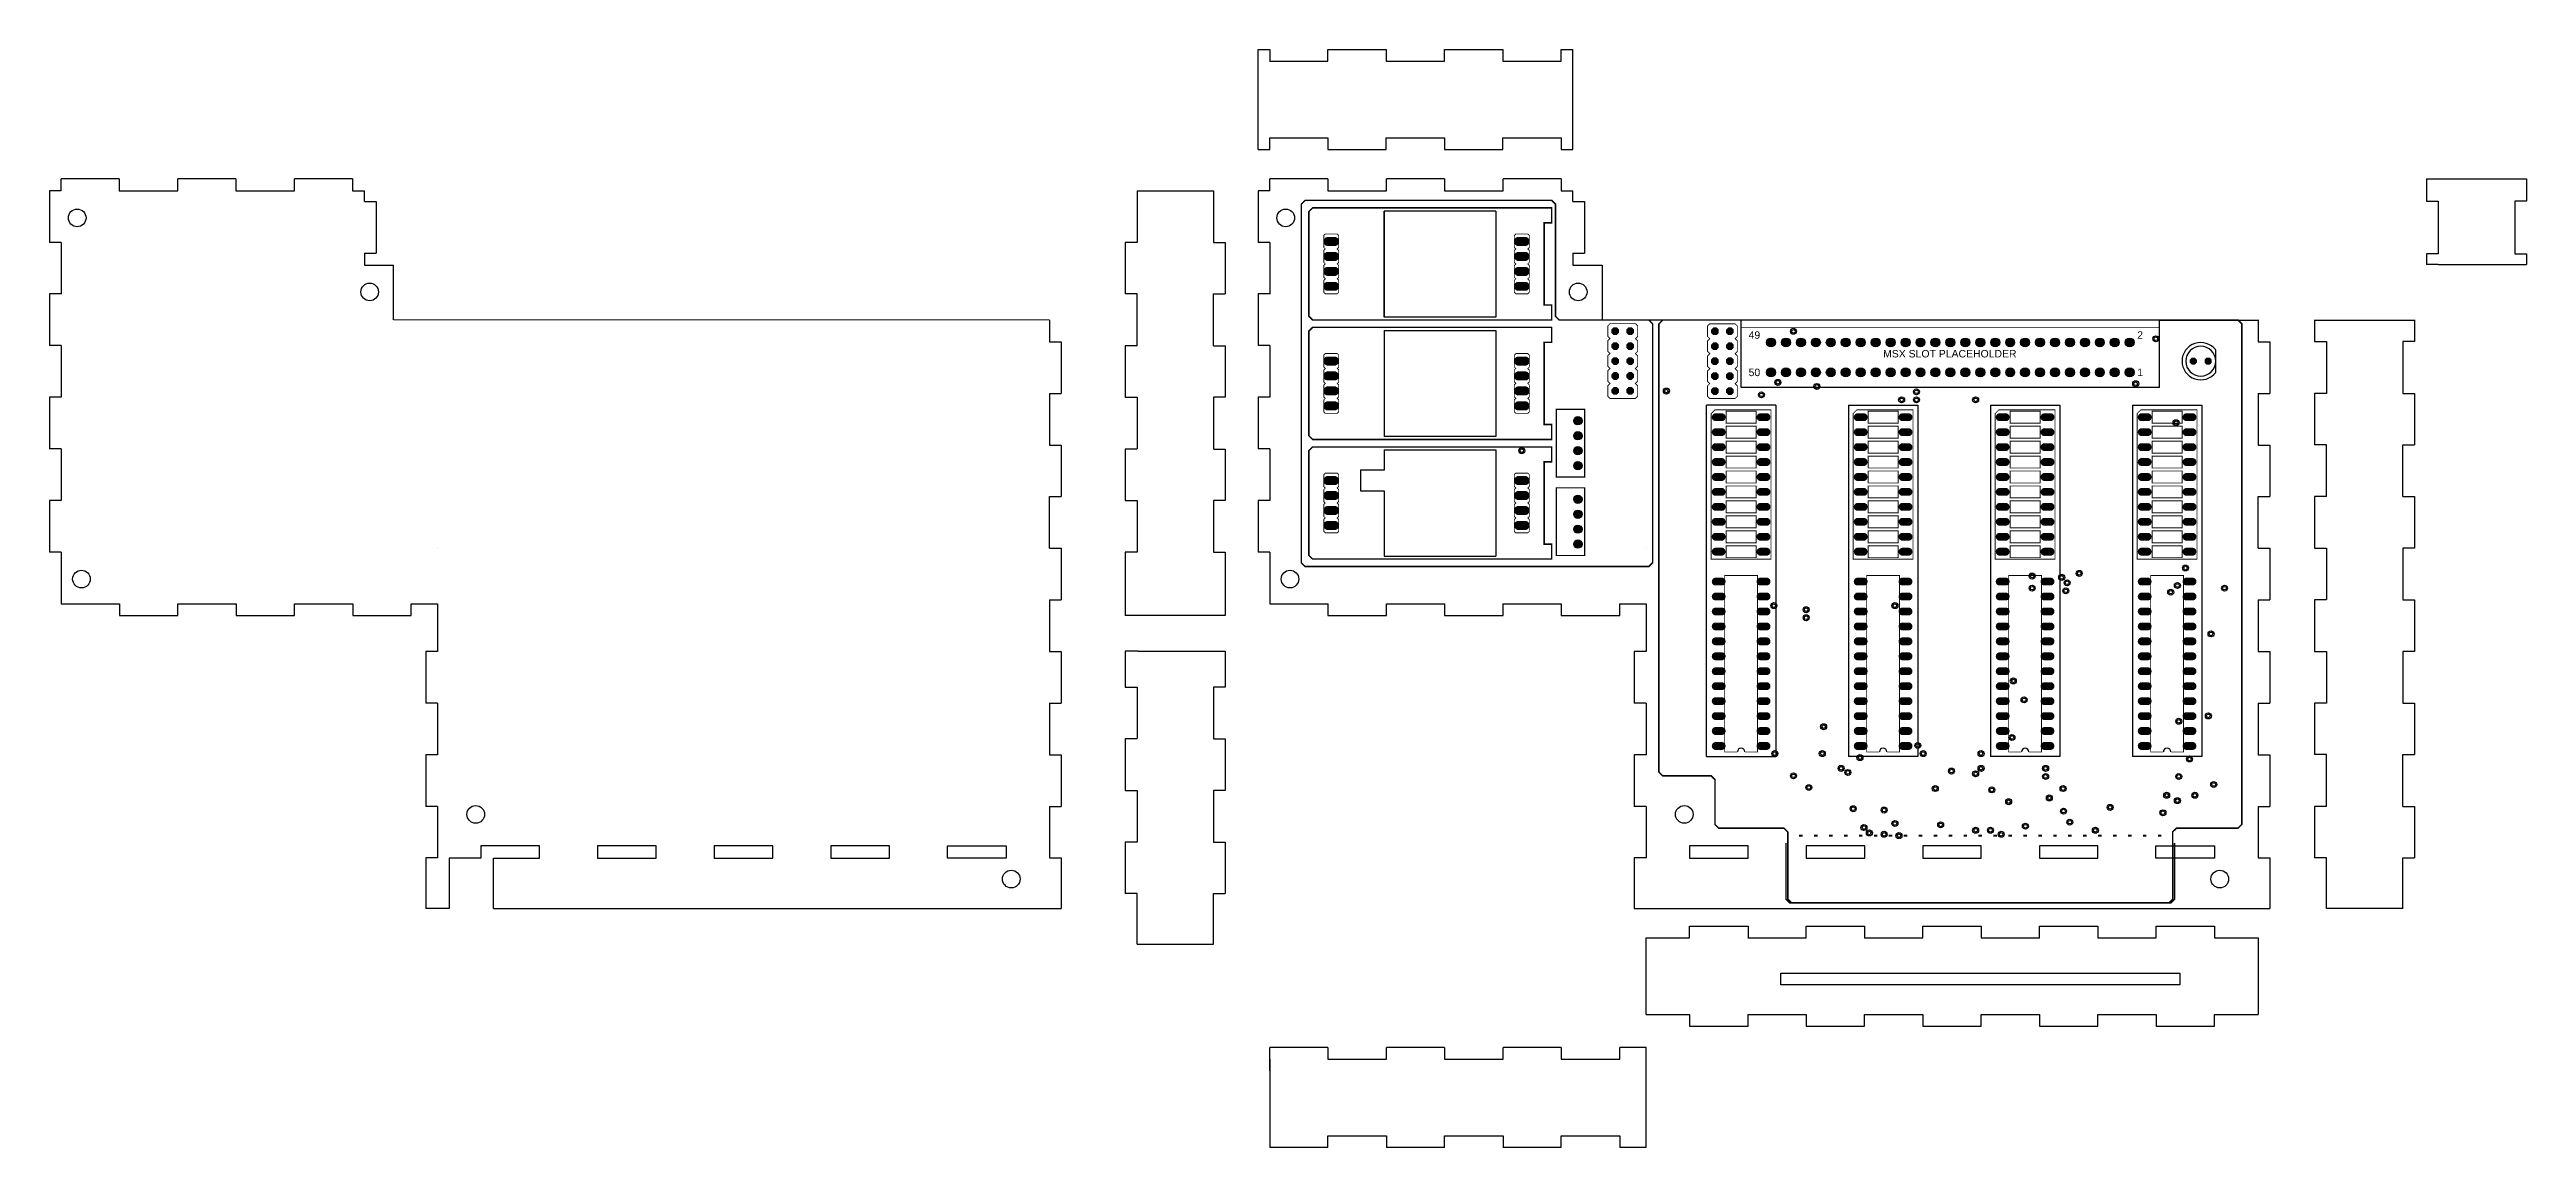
# Model space of a CAD drawing. Header units: millimetres. Extents: x -269 to 152, y -111 to 76.
import ezdxf

# ---------------------------------------------------------------- set-up
doc = ezdxf.new("R2010")
doc.units = ezdxf.units.MM
doc.layers.get('0').update_dxf_attribs({"color": 18, "lineweight": 25, "true_color": 0x000000})
doc.layers.add('iBOLIT', color=1, linetype='Continuous', lineweight=25, true_color=0xff0000)
doc.styles.add('textstyle11', font='arial.ttf')
doc.styles.add('textstyle12', font='arial.ttf')
doc.styles.add('textstyle13', font='arial.ttf')
doc.styles.add('textstyle14', font='arial.ttf')
doc.styles.add('textstyle15', font='arial.ttf')

msp = doc.modelspace()

# ---------------------------------------------------------------- texts
at = {"layer": 'iBOLIT'}
for s, style, p in [('49', 'textstyle14', (19.93002000000008, 26.83983000000018)), ('2', 'textstyle13', (85.96976600000008, 26.83983000000012)), ('50', 'textstyle15', (19.93002000000011, 20.48983000000004)), ('MSX SLOT PLACEHOLDER', 'textstyle11', (42.79002000000008, 23.66483000000009)), ('1', 'textstyle12', (85.9697660000001, 20.48983000000008))]:
    msp.add_text(s, height=1.27, dxfattribs=dict(at, style=style)).set_placement(p)

# ---------------------------------------------------------------- hatches: boundary and pattern name
at = {"layer": 'iBOLIT', "transparency": 33554687}
h = msp.add_hatch(color=256, dxfattribs=at)
edge = h.paths.add_edge_path(flags=0)
edge.add_arc((-50.44172866065762, 43.3724951910382), 0.7843409667985247, -76.29205197444497, 76.29205197444497, ccw=False)
edge.add_line((-50.25586109436794, 42.6104951910382), (-51.72906109436795, 42.6104951910382))
edge.add_arc((-51.54319352807828, 43.3724951910382), 0.7843409667985247, 103.70794802555508, 256.2920519744448, ccw=False)
edge.add_line((-51.72906109436795, 44.1344951910382), (-50.25586109436794, 44.1344951910382))
h = msp.add_hatch(color=256, dxfattribs=at)
edge = h.paths.add_edge_path(flags=0)
edge.add_arc((-50.44172866065762, 43.3724951910382), 0.7843409667985247, -76.29205197444497, 76.29205197444497, ccw=False)
edge.add_line((-50.25586109436794, 42.6104951910382), (-51.72906109436795, 42.6104951910382))
edge.add_arc((-51.54319352807828, 43.3724951910382), 0.7843409667985247, 103.70794802555508, 256.2920519744448, ccw=False)
edge.add_line((-51.72906109436795, 44.1344951910382), (-50.25586109436794, 44.1344951910382))
h = msp.add_hatch(color=256, dxfattribs=at)
edge = h.paths.add_edge_path(flags=0)
edge.add_arc((-50.45473748957164, 43.3724951910382), 0.7320515690119566, -76.29205197444543, 76.29205197444543, ccw=False)
edge.add_line((-50.28126109436796, 42.6612951910382), (-51.70366109436794, 42.66129519103819))
edge.add_arc((-51.53018469916425, 43.3724951910382), 0.7320515690119566, 103.70794802555451, 256.2920519744455, ccw=False)
edge.add_line((-51.70366109436794, 44.0836951910382), (-50.28126109436796, 44.0836951910382))
for points in [[(-51.69731109436795, 44.07734519103819), (-50.28761109436795, 44.07734519103819), (-50.28761109436795, 42.66764519103819), (-51.69731109436795, 42.66764519103819)], [(-51.69731109436795, 44.07734519103819), (-50.28761109436795, 44.07734519103819), (-50.28761109436795, 42.66764519103819), (-51.69731109436795, 42.66764519103819)], [(-51.64651109436795, 44.0265451910382), (-50.33841109436794, 44.0265451910382), (-50.33841109436794, 42.71844519103819), (-51.64651109436795, 42.71844519103819)], [(-19.31231109436795, 44.07734519103819), (-17.90261109436795, 44.07734519103819), (-17.90261109436795, 42.66764519103819), (-19.31231109436795, 42.66764519103819)], [(-19.31231109436795, 44.07734519103819), (-17.90261109436795, 44.07734519103819), (-17.90261109436795, 42.66764519103819), (-19.31231109436795, 42.66764519103819)], [(-19.26151109436795, 44.0265451910382), (-17.95341109436795, 44.0265451910382), (-17.95341109436795, 42.71844519103819), (-19.26151109436795, 42.71844519103819)], [(-51.69731109436795, 41.5373451910382), (-50.28761109436795, 41.5373451910382), (-50.28761109436795, 40.1276451910382), (-51.69731109436795, 40.1276451910382)], [(-51.69731109436795, 41.5373451910382), (-50.28761109436795, 41.5373451910382), (-50.28761109436795, 40.1276451910382), (-51.69731109436795, 40.1276451910382)], [(-51.69731109436795, 38.99734519103819), (-50.28761109436795, 38.99734519103819), (-50.28761109436795, 37.58764519103819), (-51.69731109436795, 37.58764519103819)], [(-51.69731109436795, 38.99734519103819), (-50.28761109436795, 38.99734519103819), (-50.28761109436795, 37.58764519103819), (-51.69731109436795, 37.58764519103819)], [(-51.64651109436795, 41.48654519103819), (-50.33841109436794, 41.48654519103819), (-50.33841109436794, 40.17844519103819), (-51.64651109436795, 40.17844519103819)], [(-51.64651109436795, 38.9465451910382), (-50.33841109436794, 38.9465451910382), (-50.33841109436794, 37.63844519103819), (-51.64651109436795, 37.63844519103819)], [(-19.31231109436795, 41.5373451910382), (-17.90261109436795, 41.5373451910382), (-17.90261109436795, 40.1276451910382), (-19.31231109436795, 40.1276451910382)], [(-19.31231109436795, 41.5373451910382), (-17.90261109436795, 41.5373451910382), (-17.90261109436795, 40.1276451910382), (-19.31231109436795, 40.1276451910382)], [(-19.31231109436795, 38.99734519103819), (-17.90261109436795, 38.99734519103819), (-17.90261109436795, 37.58764519103819), (-19.31231109436795, 37.58764519103819)], [(-19.31231109436795, 38.99734519103819), (-17.90261109436795, 38.99734519103819), (-17.90261109436795, 37.58764519103819), (-19.31231109436795, 37.58764519103819)], [(-19.26151109436795, 41.48654519103819), (-17.95341109436795, 41.48654519103819), (-17.95341109436795, 40.17844519103819), (-19.26151109436795, 40.17844519103819)], [(-19.26151109436795, 38.9465451910382), (-17.95341109436795, 38.9465451910382), (-17.95341109436795, 37.63844519103819), (-19.26151109436795, 37.63844519103819)], [(-51.69731109436795, 36.45734519103819), (-50.28761109436795, 36.45734519103819), (-50.28761109436795, 35.0476451910382), (-51.69731109436795, 35.0476451910382)], [(-51.69731109436795, 36.45734519103819), (-50.28761109436795, 36.45734519103819), (-50.28761109436795, 35.0476451910382), (-51.69731109436795, 35.0476451910382)], [(-51.64651109436795, 36.40654519103819), (-50.33841109436794, 36.40654519103819), (-50.33841109436794, 35.09844519103819), (-51.64651109436795, 35.09844519103819)], [(-19.31231109436795, 36.45734519103819), (-17.90261109436795, 36.45734519103819), (-17.90261109436795, 35.0476451910382), (-19.31231109436795, 35.0476451910382)], [(-19.31231109436795, 36.45734519103819), (-17.90261109436795, 36.45734519103819), (-17.90261109436795, 35.0476451910382), (-19.31231109436795, 35.0476451910382)], [(-19.26151109436795, 36.40654519103819), (-17.95341109436795, 36.40654519103819), (-17.95341109436795, 35.09844519103819), (-19.26151109436795, 35.09844519103819)], [(-3.004495094367954, 28.78959319103822), (-3.38955909436795, 28.40478319103818), (-3.38955909436795, 27.86046119103821), (-3.004495094367954, 27.47539719103817), (-2.46017309436796, 27.47539719103817), (-2.075363094367955, 27.86046119103821), (-2.075363094367955, 28.40478319103818), (-2.46017309436796, 28.78959319103822)], [(-3.004495094367954, 26.24959319103822), (-3.38955909436795, 25.86478319103817), (-3.38955909436795, 25.32046119103808), (-3.004495094367954, 24.93539719103808), (-2.46017309436796, 24.93539719103808), (-2.075363094367955, 25.32046119103808), (-2.075363094367955, 25.86478319103817), (-2.46017309436796, 26.24959319103822)], [(-0.4644950943679547, 28.78959319103822), (-0.849559094367951, 28.40478319103818), (-0.849559094367951, 27.86046119103821), (-0.4644950943679547, 27.47539719103817), (0.0798269056320429, 27.47539719103817), (0.4646369056320445, 27.86046119103821), (0.4646369056320445, 28.40478319103818), (0.0798269056320429, 28.78959319103822)], [(-0.4644950943679547, 26.24959319103822), (-0.849559094367951, 25.86478319103817), (-0.849559094367951, 25.32046119103808), (-0.4644950943679547, 24.93539719103808), (0.0798269056320429, 24.93539719103808), (0.4646369056320445, 25.32046119103808), (0.4646369056320445, 25.86478319103817), (0.0798269056320429, 26.24959319103822)], [(13.94273200000008, 28.76692800000011), (13.55792200000008, 28.3821180000001), (13.55792200000008, 27.8377960000001), (13.94273200000008, 27.45273200000011), (14.48705400000008, 27.45273200000011), (14.87211800000009, 27.8377960000001), (14.87211800000009, 28.3821180000001), (14.48705400000008, 28.76692800000011)], [(13.94273200000008, 26.2269280000001), (13.55792200000008, 25.84211800000007), (13.55792200000008, 25.29779600000006), (13.94273200000008, 24.91273200000006), (14.48705400000008, 24.91273200000006), (14.87211800000009, 25.29779600000006), (14.87211800000009, 25.84211800000007), (14.48705400000008, 26.2269280000001)], [(16.48273200000008, 28.76692800000011), (16.09792200000008, 28.3821180000001), (16.09792200000008, 27.8377960000001), (16.48273200000008, 27.45273200000011), (17.02705400000008, 27.45273200000011), (17.41211800000008, 27.8377960000001), (17.41211800000008, 28.3821180000001), (17.02705400000008, 28.76692800000011)], [(16.48273200000008, 26.2269280000001), (16.09792200000008, 25.84211800000007), (16.09792200000008, 25.29779600000006), (16.48273200000008, 24.91273200000006), (17.02705400000008, 24.91273200000006), (17.41211800000008, 25.29779600000006), (17.41211800000008, 25.84211800000007), (17.02705400000008, 26.2269280000001)], [(-51.69731109436795, 23.7573451910381), (-50.28761109436795, 23.7573451910381), (-50.28761109436795, 22.3476451910381), (-51.69731109436795, 22.3476451910381)], [(-51.69731109436795, 23.7573451910381), (-50.28761109436795, 23.7573451910381), (-50.28761109436795, 22.3476451910381), (-51.69731109436795, 22.3476451910381)], [(-51.69731109436795, 21.21734519103811), (-50.28761109436795, 21.21734519103811), (-50.28761109436795, 19.80764519103811), (-51.69731109436795, 19.80764519103811)], [(-51.69731109436795, 21.21734519103811), (-50.28761109436795, 21.21734519103811), (-50.28761109436795, 19.80764519103811), (-51.69731109436795, 19.80764519103811)], [(-51.64651109436795, 23.7065451910381), (-50.33841109436794, 23.7065451910381), (-50.33841109436794, 22.39844519103811), (-51.64651109436795, 22.39844519103811)], [(-51.64651109436795, 21.1665451910381), (-50.33841109436794, 21.1665451910381), (-50.33841109436794, 19.8584451910381), (-51.64651109436795, 19.8584451910381)], [(-19.31231109436795, 23.7573451910381), (-17.90261109436795, 23.7573451910381), (-17.90261109436795, 22.3476451910381), (-19.31231109436795, 22.3476451910381)], [(-19.31231109436795, 23.7573451910381), (-17.90261109436795, 23.7573451910381), (-17.90261109436795, 22.3476451910381), (-19.31231109436795, 22.3476451910381)], [(-19.31231109436795, 21.21734519103811), (-17.90261109436795, 21.21734519103811), (-17.90261109436795, 19.80764519103811), (-19.31231109436795, 19.80764519103811)], [(-19.31231109436795, 21.21734519103811), (-17.90261109436795, 21.21734519103811), (-17.90261109436795, 19.80764519103811), (-19.31231109436795, 19.80764519103811)], [(-19.26151109436795, 23.7065451910381), (-17.95341109436795, 23.7065451910381), (-17.95341109436795, 22.39844519103811), (-19.26151109436795, 22.39844519103811)], [(-19.26151109436795, 21.1665451910381), (-17.95341109436795, 21.1665451910381), (-17.95341109436795, 19.8584451910381), (-19.26151109436795, 19.8584451910381)], [(-3.004495094367954, 23.70959319103808), (-3.38955909436795, 23.32478319103808), (-3.38955909436795, 22.78046119103809), (-3.004495094367954, 22.39539719103809), (-2.46017309436796, 22.39539719103809), (-2.075363094367955, 22.78046119103809), (-2.075363094367955, 23.32478319103808), (-2.46017309436796, 23.70959319103808)], [(-3.004495094367954, 21.16959319103808), (-3.38955909436795, 20.78478319103809), (-3.38955909436795, 20.24046119103808), (-3.004495094367954, 19.85539719103808), (-2.46017309436796, 19.85539719103808), (-2.075363094367955, 20.24046119103808), (-2.075363094367955, 20.78478319103809), (-2.46017309436796, 21.16959319103808)], [(-0.4644950943679547, 23.70959319103808), (-0.849559094367951, 23.32478319103808), (-0.849559094367951, 22.78046119103809), (-0.4644950943679547, 22.39539719103809), (0.0798269056320429, 22.39539719103809), (0.4646369056320445, 22.78046119103809), (0.4646369056320445, 23.32478319103808), (0.0798269056320429, 23.70959319103808)], [(-0.4644950943679547, 21.16959319103808), (-0.849559094367951, 20.78478319103809), (-0.849559094367951, 20.24046119103808), (-0.4644950943679547, 19.85539719103808), (0.0798269056320429, 19.85539719103808), (0.4646369056320445, 20.24046119103808), (0.4646369056320445, 20.78478319103809), (0.0798269056320429, 21.16959319103808)], [(13.94273200000008, 23.68692800000001), (13.55792200000008, 23.30211800000006), (13.55792200000008, 22.75779600000006), (13.94273200000008, 22.37273200000006), (14.48705400000008, 22.37273200000006), (14.87211800000009, 22.75779600000006), (14.87211800000009, 23.30211800000006), (14.48705400000008, 23.68692800000001)], [(13.94273200000008, 21.146928), (13.55792200000008, 20.76211800000006), (13.55792200000008, 20.21779600000006), (13.94273200000008, 19.83273200000006), (14.48705400000008, 19.83273200000006), (14.87211800000009, 20.21779600000006), (14.87211800000009, 20.76211800000006), (14.48705400000008, 21.146928)], [(16.48273200000008, 23.68692800000001), (16.09792200000008, 23.30211800000006), (16.09792200000008, 22.75779600000006), (16.48273200000008, 22.37273200000006), (17.02705400000008, 22.37273200000006), (17.41211800000008, 22.75779600000006), (17.41211800000008, 23.30211800000006), (17.02705400000008, 23.68692800000001)], [(16.48273200000008, 21.146928), (16.09792200000008, 20.76211800000006), (16.09792200000008, 20.21779600000006), (16.48273200000008, 19.83273200000006), (17.02705400000008, 19.83273200000006), (17.41211800000008, 20.21779600000006), (17.41211800000008, 20.76211800000006), (17.02705400000008, 21.146928)], [(96.10487400000008, 23.28256000000005), (95.74749600000008, 23.63993800000004), (95.24203600000007, 23.63993800000004), (94.88465800000006, 23.28256000000005), (94.88465800000006, 22.77710000000002), (95.24203600000007, 22.41972200000002), (95.74749600000008, 22.41972200000002), (96.10487400000008, 22.77710000000002)], [(98.64487400000007, 23.28256000000005), (98.28749600000009, 23.63993800000004), (97.78203600000008, 23.63993800000004), (97.42465800000005, 23.28256000000005), (97.42465800000005, 22.77710000000002), (97.78203600000008, 22.41972200000002), (98.28749600000009, 22.41972200000002), (98.64487400000007, 22.77710000000002)], [(-51.69731109436795, 18.6773451910381), (-50.28761109436795, 18.6773451910381), (-50.28761109436795, 17.2676451910381), (-51.69731109436795, 17.2676451910381)], [(-51.69731109436795, 18.6773451910381), (-50.28761109436795, 18.6773451910381), (-50.28761109436795, 17.2676451910381), (-51.69731109436795, 17.2676451910381)], [(-51.64651109436795, 18.6265451910381), (-50.33841109436794, 18.6265451910381), (-50.33841109436794, 17.31844519103811), (-51.64651109436795, 17.31844519103811)], [(-19.31231109436795, 18.6773451910381), (-17.90261109436795, 18.6773451910381), (-17.90261109436795, 17.2676451910381), (-19.31231109436795, 17.2676451910381)], [(-19.31231109436795, 18.6773451910381), (-17.90261109436795, 18.6773451910381), (-17.90261109436795, 17.2676451910381), (-19.31231109436795, 17.2676451910381)], [(-19.26151109436795, 18.6265451910381), (-17.95341109436795, 18.6265451910381), (-17.95341109436795, 17.31844519103811), (-19.26151109436795, 17.31844519103811)], [(-3.004495094367954, 18.62959319103808), (-3.38955909436795, 18.24478319103808), (-3.38955909436795, 17.70046119103807), (-3.004495094367954, 17.31539719103809), (-2.46017309436796, 17.31539719103809), (-2.075363094367955, 17.70046119103807), (-2.075363094367955, 18.24478319103808), (-2.46017309436796, 18.62959319103808)], [(-0.4644950943679547, 18.62959319103808), (-0.849559094367951, 18.24478319103808), (-0.849559094367951, 17.70046119103807), (-0.4644950943679547, 17.31539719103809), (0.0798269056320429, 17.31539719103809), (0.4646369056320445, 17.70046119103807), (0.4646369056320445, 18.24478319103808), (0.0798269056320429, 18.62959319103808)], [(13.94273200000008, 18.60692800000001), (13.55792200000008, 18.22211800000007), (13.55792200000008, 17.67779600000006), (13.94273200000008, 17.29273200000006), (14.48705400000008, 17.29273200000006), (14.87211800000009, 17.67779600000006), (14.87211800000009, 18.22211800000007), (14.48705400000008, 18.60692800000001)], [(16.48273200000008, 18.60692800000001), (16.09792200000008, 18.22211800000007), (16.09792200000008, 17.67779600000006), (16.48273200000008, 17.29273200000006), (17.02705400000008, 17.29273200000006), (17.41211800000008, 17.67779600000006), (17.41211800000008, 18.22211800000007), (17.02705400000008, 18.60692800000001)], [(-51.69731109436795, 16.13734519103811), (-50.28761109436795, 16.13734519103811), (-50.28761109436795, 14.72764519103811), (-51.69731109436795, 14.72764519103811)], [(-51.69731109436795, 16.13734519103811), (-50.28761109436795, 16.13734519103811), (-50.28761109436795, 14.72764519103811), (-51.69731109436795, 14.72764519103811)], [(-51.64651109436795, 16.0865451910381), (-50.33841109436794, 16.0865451910381), (-50.33841109436794, 14.7784451910381), (-51.64651109436795, 14.7784451910381)], [(-19.31231109436795, 16.13734519103811), (-17.90261109436795, 16.13734519103811), (-17.90261109436795, 14.72764519103811), (-19.31231109436795, 14.72764519103811)], [(-19.31231109436795, 16.13734519103811), (-17.90261109436795, 16.13734519103811), (-17.90261109436795, 14.72764519103811), (-19.31231109436795, 14.72764519103811)], [(-19.26151109436795, 16.0865451910381), (-17.95341109436795, 16.0865451910381), (-17.95341109436795, 14.7784451910381), (-19.26151109436795, 14.7784451910381)], [(-51.69731109436795, 3.437345191038105), (-50.28761109436795, 3.437345191038105), (-50.28761109436795, 2.027645191038104), (-51.69731109436795, 2.027645191038104)], [(-51.69731109436795, 3.437345191038105), (-50.28761109436795, 3.437345191038105), (-50.28761109436795, 2.027645191038104), (-51.69731109436795, 2.027645191038104)], [(-51.69731109436795, 0.8973451910381129), (-50.28761109436795, 0.8973451910381129), (-50.28761109436795, -0.5123548089618879), (-51.69731109436795, -0.5123548089618879)], [(-51.69731109436795, 0.8973451910381129), (-50.28761109436795, 0.8973451910381129), (-50.28761109436795, -0.5123548089618879), (-51.69731109436795, -0.5123548089618879)], [(-51.64651109436795, 3.38654519103811), (-50.33841109436794, 3.38654519103811), (-50.33841109436794, 2.078445191038114), (-51.64651109436795, 2.078445191038114)], [(-51.64651109436795, 0.8465451910381034), (-50.33841109436794, 0.8465451910381034), (-50.33841109436794, -0.4615548089618926), (-51.64651109436795, -0.4615548089618926)], [(-19.31231109436795, 3.437345191038105), (-17.90261109436795, 3.437345191038105), (-17.90261109436795, 2.027645191038104), (-19.31231109436795, 2.027645191038104)], [(-19.31231109436795, 3.437345191038105), (-17.90261109436795, 3.437345191038105), (-17.90261109436795, 2.027645191038104), (-19.31231109436795, 2.027645191038104)], [(-19.31231109436795, 0.8973451910381129), (-17.90261109436795, 0.8973451910381129), (-17.90261109436795, -0.5123548089618879), (-19.31231109436795, -0.5123548089618879)], [(-19.31231109436795, 0.8973451910381129), (-17.90261109436795, 0.8973451910381129), (-17.90261109436795, -0.5123548089618879), (-19.31231109436795, -0.5123548089618879)], [(-19.26151109436795, 3.38654519103811), (-17.95341109436795, 3.38654519103811), (-17.95341109436795, 2.078445191038114), (-19.26151109436795, 2.078445191038114)], [(-19.26151109436795, 0.8465451910381034), (-17.95341109436795, 0.8465451910381034), (-17.95341109436795, -0.4615548089618926), (-19.26151109436795, -0.4615548089618926)], [(-51.69731109436795, -1.642654808961893), (-50.28761109436795, -1.642654808961893), (-50.28761109436795, -3.052354808961894), (-51.69731109436795, -3.052354808961894)], [(-51.69731109436795, -1.642654808961893), (-50.28761109436795, -1.642654808961893), (-50.28761109436795, -3.052354808961894), (-51.69731109436795, -3.052354808961894)], [(-51.69731109436795, -4.182654808961885), (-50.28761109436795, -4.182654808961885), (-50.28761109436795, -5.592354808961893), (-51.69731109436795, -5.592354808961893)], [(-51.69731109436795, -4.182654808961885), (-50.28761109436795, -4.182654808961885), (-50.28761109436795, -5.592354808961893), (-51.69731109436795, -5.592354808961893)], [(-51.64651109436795, -1.693454808961889), (-50.33841109436794, -1.693454808961889), (-50.33841109436794, -3.001554808961899), (-51.64651109436795, -3.001554808961899)], [(-19.31231109436795, -1.642654808961893), (-17.90261109436795, -1.642654808961893), (-17.90261109436795, -3.052354808961894), (-19.31231109436795, -3.052354808961894)], [(-19.31231109436795, -1.642654808961893), (-17.90261109436795, -1.642654808961893), (-17.90261109436795, -3.052354808961894), (-19.31231109436795, -3.052354808961894)], [(-19.31231109436795, -4.182654808961885), (-17.90261109436795, -4.182654808961885), (-17.90261109436795, -5.592354808961893), (-19.31231109436795, -5.592354808961893)], [(-19.31231109436795, -4.182654808961885), (-17.90261109436795, -4.182654808961885), (-17.90261109436795, -5.592354808961893), (-19.31231109436795, -5.592354808961893)], [(-19.26151109436795, -1.693454808961889), (-17.95341109436795, -1.693454808961889), (-17.95341109436795, -3.001554808961899), (-19.26151109436795, -3.001554808961899)], [(-51.64651109436795, -4.233454808961895), (-50.33841109436794, -4.233454808961895), (-50.33841109436794, -5.541554808961891), (-51.64651109436795, -5.541554808961891)], [(-19.26151109436795, -4.233454808961895), (-17.95341109436795, -4.233454808961895), (-17.95341109436795, -5.541554808961891), (-19.26151109436795, -5.541554808961891)], [(28.51522000000009, -57.46251599999994), (29.12482000000008, -57.46251599999994), (29.12482000000008, -57.76731599999994), (28.51522000000009, -57.76731599999994)], [(28.51522000000009, -57.46251599999994), (29.12482000000008, -57.46251599999994), (29.12482000000008, -57.76731599999994), (28.51522000000009, -57.76731599999994)], [(31.05522000000009, -57.46251599999994), (31.66482000000009, -57.46251599999994), (31.66482000000009, -57.76731599999994), (31.05522000000009, -57.76731599999994)], [(31.05522000000009, -57.46251599999994), (31.66482000000009, -57.46251599999994), (31.66482000000009, -57.76731599999994), (31.05522000000009, -57.76731599999994)], [(33.59522000000008, -57.46251599999994), (34.20482000000008, -57.46251599999994), (34.20482000000008, -57.76731599999994), (33.59522000000008, -57.76731599999994)], [(33.59522000000008, -57.46251599999994), (34.20482000000008, -57.46251599999994), (34.20482000000008, -57.76731599999994), (33.59522000000008, -57.76731599999994)], [(36.13522000000009, -57.46251599999994), (36.74482000000009, -57.46251599999994), (36.74482000000009, -57.76731599999994), (36.13522000000009, -57.76731599999994)], [(36.13522000000009, -57.46251599999994), (36.74482000000009, -57.46251599999994), (36.74482000000009, -57.76731599999994), (36.13522000000009, -57.76731599999994)], [(38.67522000000008, -57.46251599999994), (39.28482000000008, -57.46251599999994), (39.28482000000008, -57.76731599999994), (38.67522000000008, -57.76731599999994)], [(38.67522000000008, -57.46251599999994), (39.28482000000008, -57.46251599999994), (39.28482000000008, -57.76731599999994), (38.67522000000008, -57.76731599999994)], [(41.21522000000009, -57.46251599999994), (41.82482000000009, -57.46251599999994), (41.82482000000009, -57.76731599999994), (41.21522000000009, -57.76731599999994)], [(41.21522000000009, -57.46251599999994), (41.82482000000009, -57.46251599999994), (41.82482000000009, -57.76731599999994), (41.21522000000009, -57.76731599999994)], [(43.75522000000008, -57.46251599999994), (44.36482000000008, -57.46251599999994), (44.36482000000008, -57.76731599999994), (43.75522000000008, -57.76731599999994)], [(43.75522000000008, -57.46251599999994), (44.36482000000008, -57.46251599999994), (44.36482000000008, -57.76731599999994), (43.75522000000008, -57.76731599999994)], [(46.29522000000009, -57.46251599999994), (46.90482000000009, -57.46251599999994), (46.90482000000009, -57.76731599999994), (46.29522000000009, -57.76731599999994)], [(46.29522000000009, -57.46251599999994), (46.90482000000009, -57.46251599999994), (46.90482000000009, -57.76731599999994), (46.29522000000009, -57.76731599999994)], [(48.83522000000008, -57.46251599999994), (49.44482000000008, -57.46251599999994), (49.44482000000008, -57.76731599999994), (48.83522000000008, -57.76731599999994)], [(48.83522000000008, -57.46251599999994), (49.44482000000008, -57.46251599999994), (49.44482000000008, -57.76731599999994), (48.83522000000008, -57.76731599999994)], [(51.37522000000008, -57.46251599999994), (51.98482000000008, -57.46251599999994), (51.98482000000008, -57.76731599999994), (51.37522000000008, -57.76731599999994)], [(51.37522000000008, -57.46251599999994), (51.98482000000008, -57.46251599999994), (51.98482000000008, -57.76731599999994), (51.37522000000008, -57.76731599999994)], [(53.91522000000008, -57.46251599999994), (54.52482000000008, -57.46251599999994), (54.52482000000008, -57.76731599999994), (53.91522000000008, -57.76731599999994)], [(53.91522000000008, -57.46251599999994), (54.52482000000008, -57.46251599999994), (54.52482000000008, -57.76731599999994), (53.91522000000008, -57.76731599999994)], [(56.45522000000008, -57.46251599999994), (57.06482000000008, -57.46251599999994), (57.06482000000008, -57.76731599999994), (56.45522000000008, -57.76731599999994)], [(56.45522000000008, -57.46251599999994), (57.06482000000008, -57.46251599999994), (57.06482000000008, -57.76731599999994), (56.45522000000008, -57.76731599999994)], [(58.99522000000009, -57.46251599999994), (59.60482000000007, -57.46251599999994), (59.60482000000007, -57.76731599999994), (58.99522000000009, -57.76731599999994)], [(58.99522000000009, -57.46251599999994), (59.60482000000007, -57.46251599999994), (59.60482000000007, -57.76731599999994), (58.99522000000009, -57.76731599999994)], [(61.53522000000008, -57.46251599999994), (62.14482000000008, -57.46251599999994), (62.14482000000008, -57.76731599999994), (61.53522000000008, -57.76731599999994)], [(61.53522000000008, -57.46251599999994), (62.14482000000008, -57.46251599999994), (62.14482000000008, -57.76731599999994), (61.53522000000008, -57.76731599999994)], [(64.07522000000009, -57.46251599999994), (64.68482000000009, -57.46251599999994), (64.68482000000009, -57.76731599999994), (64.07522000000009, -57.76731599999994)], [(64.07522000000009, -57.46251599999994), (64.68482000000009, -57.46251599999994), (64.68482000000009, -57.76731599999994), (64.07522000000009, -57.76731599999994)], [(66.61496600000008, -57.46251599999994), (67.22456600000008, -57.46251599999994), (67.22456600000008, -57.76731599999994), (66.61496600000008, -57.76731599999994)], [(66.61496600000008, -57.46251599999994), (67.22456600000008, -57.46251599999994), (67.22456600000008, -57.76731599999994), (66.61496600000008, -57.76731599999994)], [(69.15496600000007, -57.46251599999994), (69.76456600000007, -57.46251599999994), (69.76456600000007, -57.76731599999994), (69.15496600000007, -57.76731599999994)], [(69.15496600000007, -57.46251599999994), (69.76456600000007, -57.46251599999994), (69.76456600000007, -57.76731599999994), (69.15496600000007, -57.76731599999994)], [(71.69496600000008, -57.46251599999994), (72.30456600000008, -57.46251599999994), (72.30456600000008, -57.76731599999994), (71.69496600000008, -57.76731599999994)], [(71.69496600000008, -57.46251599999994), (72.30456600000008, -57.46251599999994), (72.30456600000008, -57.76731599999994), (71.69496600000008, -57.76731599999994)], [(74.23496600000007, -57.46251599999994), (74.84456600000007, -57.46251599999994), (74.84456600000007, -57.76731599999994), (74.23496600000007, -57.76731599999994)], [(74.23496600000007, -57.46251599999994), (74.84456600000007, -57.46251599999994), (74.84456600000007, -57.76731599999994), (74.23496600000007, -57.76731599999994)], [(76.77496600000008, -57.46251599999994), (77.38456600000008, -57.46251599999994), (77.38456600000008, -57.76731599999994), (76.77496600000008, -57.76731599999994)], [(76.77496600000008, -57.46251599999994), (77.38456600000008, -57.46251599999994), (77.38456600000008, -57.76731599999994), (76.77496600000008, -57.76731599999994)], [(79.31496600000007, -57.46251599999994), (79.92456600000007, -57.46251599999994), (79.92456600000007, -57.76731599999994), (79.31496600000007, -57.76731599999994)], [(79.31496600000007, -57.46251599999994), (79.92456600000007, -57.46251599999994), (79.92456600000007, -57.76731599999994), (79.31496600000007, -57.76731599999994)], [(81.85496600000008, -57.46251599999994), (82.46456600000008, -57.46251599999994), (82.46456600000008, -57.76731599999994), (81.85496600000008, -57.76731599999994)], [(81.85496600000008, -57.46251599999994), (82.46456600000008, -57.46251599999994), (82.46456600000008, -57.76731599999994), (81.85496600000008, -57.76731599999994)], [(84.39496600000007, -57.46251599999994), (85.00456600000007, -57.46251599999994), (85.00456600000007, -57.76731599999994), (84.39496600000007, -57.76731599999994)], [(84.39496600000007, -57.46251599999994), (85.00456600000007, -57.46251599999994), (85.00456600000007, -57.76731599999994), (84.39496600000007, -57.76731599999994)], [(86.93496600000007, -57.46251599999994), (87.54456600000007, -57.46251599999994), (87.54456600000007, -57.76731599999994), (86.93496600000007, -57.76731599999994)], [(86.93496600000007, -57.46251599999994), (87.54456600000007, -57.46251599999994), (87.54456600000007, -57.76731599999994), (86.93496600000007, -57.76731599999994)], [(89.47496600000007, -57.46251599999994), (90.08456600000007, -57.46251599999994), (90.08456600000007, -57.76731599999994), (89.47496600000007, -57.76731599999994)], [(89.47496600000007, -57.46251599999994), (90.08456600000007, -57.46251599999994), (90.08456600000007, -57.76731599999994), (89.47496600000007, -57.76731599999994)]]:
    msp.add_hatch(color=256, dxfattribs=at).paths.add_polyline_path(points, flags=0)
h = msp.add_hatch(color=256, dxfattribs=at)
edge = h.paths.add_edge_path(flags=0)
edge.add_arc((-19.15819352807828, 43.3724951910382), 0.7843409667985247, 103.70794802555503, 256.29205197444503, ccw=False)
edge.add_line((-19.34406109436795, 44.1344951910382), (-17.87086109436795, 44.1344951910382))
edge.add_arc((-18.05672866065762, 43.3724951910382), 0.7843409667985247, -76.29205197444497, 76.29205197444497, ccw=False)
edge.add_line((-17.87086109436795, 42.6104951910382), (-19.34406109436795, 42.6104951910382))
h = msp.add_hatch(color=256, dxfattribs=at)
edge = h.paths.add_edge_path(flags=0)
edge.add_arc((-19.15819352807828, 43.3724951910382), 0.7843409667985247, 103.70794802555503, 256.29205197444503, ccw=False)
edge.add_line((-19.34406109436795, 44.1344951910382), (-17.87086109436795, 44.1344951910382))
edge.add_arc((-18.05672866065762, 43.3724951910382), 0.7843409667985247, -76.29205197444497, 76.29205197444497, ccw=False)
edge.add_line((-17.87086109436795, 42.6104951910382), (-19.34406109436795, 42.6104951910382))
h = msp.add_hatch(color=256, dxfattribs=at)
edge = h.paths.add_edge_path(flags=0)
edge.add_arc((-19.14518469916426, 43.3724951910382), 0.7320515690119566, 103.70794802555503, 256.29205197444503, ccw=False)
edge.add_line((-19.31866109436795, 44.0836951910382), (-17.89626109436795, 44.08369519103819))
edge.add_arc((-18.06973748957164, 43.3724951910382), 0.7320515690119566, -76.29205197444497, 76.29205197444497, ccw=False)
edge.add_line((-17.89626109436795, 42.6612951910382), (-19.31866109436795, 42.6612951910382))
h = msp.add_hatch(color=256, dxfattribs=at)
edge = h.paths.add_edge_path(flags=0)
edge.add_arc((-50.44172866065762, 40.83249519103819), 0.7843409667985247, -76.29205197444497, 76.29205197444497, ccw=False)
edge.add_line((-50.25586109436794, 40.07049519103819), (-51.72906109436795, 40.07049519103819))
edge.add_arc((-51.54319352807828, 40.83249519103819), 0.7843409667985247, 103.70794802555508, 256.2920519744448, ccw=False)
edge.add_line((-51.72906109436795, 41.59449519103819), (-50.25586109436794, 41.59449519103819))
h = msp.add_hatch(color=256, dxfattribs=at)
edge = h.paths.add_edge_path(flags=0)
edge.add_arc((-50.44172866065762, 40.83249519103819), 0.7843409667985247, -76.29205197444497, 76.29205197444497, ccw=False)
edge.add_line((-50.25586109436794, 40.07049519103819), (-51.72906109436795, 40.07049519103819))
edge.add_arc((-51.54319352807828, 40.83249519103819), 0.7843409667985247, 103.70794802555508, 256.2920519744448, ccw=False)
edge.add_line((-51.72906109436795, 41.59449519103819), (-50.25586109436794, 41.59449519103819))
h = msp.add_hatch(color=256, dxfattribs=at)
edge = h.paths.add_edge_path(flags=0)
edge.add_arc((-50.44172866065762, 38.2924951910382), 0.7843409667985247, -76.29205197444497, 76.29205197444497, ccw=False)
edge.add_line((-50.25586109436794, 37.5304951910382), (-51.72906109436795, 37.5304951910382))
edge.add_arc((-51.54319352807828, 38.2924951910382), 0.7843409667985247, 103.70794802555508, 256.2920519744448, ccw=False)
edge.add_line((-51.72906109436795, 39.0544951910382), (-50.25586109436794, 39.0544951910382))
h = msp.add_hatch(color=256, dxfattribs=at)
edge = h.paths.add_edge_path(flags=0)
edge.add_arc((-50.44172866065762, 38.2924951910382), 0.7843409667985247, -76.29205197444497, 76.29205197444497, ccw=False)
edge.add_line((-50.25586109436794, 37.5304951910382), (-51.72906109436795, 37.5304951910382))
edge.add_arc((-51.54319352807828, 38.2924951910382), 0.7843409667985247, 103.70794802555508, 256.2920519744448, ccw=False)
edge.add_line((-51.72906109436795, 39.0544951910382), (-50.25586109436794, 39.0544951910382))
h = msp.add_hatch(color=256, dxfattribs=at)
edge = h.paths.add_edge_path(flags=0)
edge.add_arc((-50.45473748957164, 40.83249519103819), 0.7320515690119566, -76.29205197444543, 76.29205197444543, ccw=False)
edge.add_line((-50.28126109436796, 40.12129519103819), (-51.70366109436794, 40.12129519103819))
edge.add_arc((-51.53018469916425, 40.83249519103819), 0.7320515690119566, 103.70794802555451, 256.2920519744455, ccw=False)
edge.add_line((-51.70366109436794, 41.54369519103819), (-50.28126109436796, 41.54369519103819))
h = msp.add_hatch(color=256, dxfattribs=at)
edge = h.paths.add_edge_path(flags=0)
edge.add_arc((-50.45473748957164, 38.2924951910382), 0.7320515690119566, -76.29205197444543, 76.29205197444543, ccw=False)
edge.add_line((-50.28126109436796, 37.5812951910382), (-51.70366109436794, 37.58129519103819))
edge.add_arc((-51.53018469916425, 38.2924951910382), 0.7320515690119566, 103.70794802555451, 256.2920519744455, ccw=False)
edge.add_line((-51.70366109436794, 39.0036951910382), (-50.28126109436796, 39.0036951910382))
h = msp.add_hatch(color=256, dxfattribs=at)
edge = h.paths.add_edge_path(flags=0)
edge.add_arc((-19.15819352807828, 40.83249519103819), 0.7843409667985247, 103.70794802555503, 256.29205197444503, ccw=False)
edge.add_line((-19.34406109436795, 41.59449519103819), (-17.87086109436795, 41.59449519103819))
edge.add_arc((-18.05672866065762, 40.83249519103819), 0.7843409667985247, -76.29205197444497, 76.29205197444497, ccw=False)
edge.add_line((-17.87086109436795, 40.07049519103819), (-19.34406109436795, 40.07049519103819))
h = msp.add_hatch(color=256, dxfattribs=at)
edge = h.paths.add_edge_path(flags=0)
edge.add_arc((-19.15819352807828, 40.83249519103819), 0.7843409667985247, 103.70794802555503, 256.29205197444503, ccw=False)
edge.add_line((-19.34406109436795, 41.59449519103819), (-17.87086109436795, 41.59449519103819))
edge.add_arc((-18.05672866065762, 40.83249519103819), 0.7843409667985247, -76.29205197444497, 76.29205197444497, ccw=False)
edge.add_line((-17.87086109436795, 40.07049519103819), (-19.34406109436795, 40.07049519103819))
h = msp.add_hatch(color=256, dxfattribs=at)
edge = h.paths.add_edge_path(flags=0)
edge.add_arc((-19.15819352807828, 38.2924951910382), 0.7843409667985247, 103.70794802555503, 256.29205197444503, ccw=False)
edge.add_line((-19.34406109436795, 39.0544951910382), (-17.87086109436795, 39.05449519103819))
edge.add_arc((-18.05672866065762, 38.2924951910382), 0.7843409667985247, -76.29205197444497, 76.29205197444497, ccw=False)
edge.add_line((-17.87086109436795, 37.5304951910382), (-19.34406109436795, 37.5304951910382))
h = msp.add_hatch(color=256, dxfattribs=at)
edge = h.paths.add_edge_path(flags=0)
edge.add_arc((-19.15819352807828, 38.2924951910382), 0.7843409667985247, 103.70794802555503, 256.29205197444503, ccw=False)
edge.add_line((-19.34406109436795, 39.0544951910382), (-17.87086109436795, 39.05449519103819))
edge.add_arc((-18.05672866065762, 38.2924951910382), 0.7843409667985247, -76.29205197444497, 76.29205197444497, ccw=False)
edge.add_line((-17.87086109436795, 37.5304951910382), (-19.34406109436795, 37.5304951910382))
h = msp.add_hatch(color=256, dxfattribs=at)
edge = h.paths.add_edge_path(flags=0)
edge.add_arc((-19.14518469916426, 40.83249519103819), 0.7320515690119566, 103.70794802555503, 256.29205197444503, ccw=False)
edge.add_line((-19.31866109436795, 41.54369519103819), (-17.89626109436795, 41.5436951910382))
edge.add_arc((-18.06973748957164, 40.83249519103819), 0.7320515690119566, -76.29205197444497, 76.29205197444497, ccw=False)
edge.add_line((-17.89626109436795, 40.12129519103819), (-19.31866109436795, 40.12129519103819))
h = msp.add_hatch(color=256, dxfattribs=at)
edge = h.paths.add_edge_path(flags=0)
edge.add_arc((-19.14518469916426, 38.2924951910382), 0.7320515690119566, 103.70794802555503, 256.29205197444503, ccw=False)
edge.add_line((-19.31866109436795, 39.0036951910382), (-17.89626109436795, 39.00369519103819))
edge.add_arc((-18.06973748957164, 38.2924951910382), 0.7320515690119566, -76.29205197444497, 76.29205197444497, ccw=False)
edge.add_line((-17.89626109436795, 37.5812951910382), (-19.31866109436795, 37.5812951910382))
h = msp.add_hatch(color=256, dxfattribs=at)
edge = h.paths.add_edge_path(flags=0)
edge.add_arc((-50.44172866065762, 35.75249519103819), 0.7843409667985247, -76.29205197444497, 76.29205197444497, ccw=False)
edge.add_line((-50.25586109436794, 34.99049519103819), (-51.72906109436795, 34.99049519103819))
edge.add_arc((-51.54319352807828, 35.75249519103819), 0.7843409667985247, 103.70794802555508, 256.2920519744448, ccw=False)
edge.add_line((-51.72906109436795, 36.51449519103819), (-50.25586109436794, 36.51449519103819))
h = msp.add_hatch(color=256, dxfattribs=at)
edge = h.paths.add_edge_path(flags=0)
edge.add_arc((-50.44172866065762, 35.75249519103819), 0.7843409667985247, -76.29205197444497, 76.29205197444497, ccw=False)
edge.add_line((-50.25586109436794, 34.99049519103819), (-51.72906109436795, 34.99049519103819))
edge.add_arc((-51.54319352807828, 35.75249519103819), 0.7843409667985247, 103.70794802555508, 256.2920519744448, ccw=False)
edge.add_line((-51.72906109436795, 36.51449519103819), (-50.25586109436794, 36.51449519103819))
h = msp.add_hatch(color=256, dxfattribs=at)
edge = h.paths.add_edge_path(flags=0)
edge.add_arc((-50.45473748957164, 35.75249519103819), 0.7320515690119566, -76.29205197444543, 76.29205197444543, ccw=False)
edge.add_line((-50.28126109436796, 35.04129519103819), (-51.70366109436794, 35.04129519103819))
edge.add_arc((-51.53018469916425, 35.75249519103819), 0.7320515690119566, 103.70794802555451, 256.2920519744455, ccw=False)
edge.add_line((-51.70366109436794, 36.46369519103819), (-50.28126109436796, 36.46369519103819))
h = msp.add_hatch(color=256, dxfattribs=at)
edge = h.paths.add_edge_path(flags=0)
edge.add_arc((-19.15819352807828, 35.75249519103819), 0.7843409667985247, 103.70794802555503, 256.29205197444503, ccw=False)
edge.add_line((-19.34406109436795, 36.51449519103819), (-17.87086109436795, 36.51449519103819))
edge.add_arc((-18.05672866065762, 35.75249519103819), 0.7843409667985247, -76.29205197444497, 76.29205197444497, ccw=False)
edge.add_line((-17.87086109436795, 34.99049519103819), (-19.34406109436795, 34.99049519103819))
h = msp.add_hatch(color=256, dxfattribs=at)
edge = h.paths.add_edge_path(flags=0)
edge.add_arc((-19.15819352807828, 35.75249519103819), 0.7843409667985247, 103.70794802555503, 256.29205197444503, ccw=False)
edge.add_line((-19.34406109436795, 36.51449519103819), (-17.87086109436795, 36.51449519103819))
edge.add_arc((-18.05672866065762, 35.75249519103819), 0.7843409667985247, -76.29205197444497, 76.29205197444497, ccw=False)
edge.add_line((-17.87086109436795, 34.99049519103819), (-19.34406109436795, 34.99049519103819))
h = msp.add_hatch(color=256, dxfattribs=at)
edge = h.paths.add_edge_path(flags=0)
edge.add_arc((-19.14518469916426, 35.75249519103819), 0.7320515690119566, 103.70794802555503, 256.29205197444503, ccw=False)
edge.add_line((-19.31866109436795, 36.46369519103819), (-17.89626109436795, 36.4636951910382))
edge.add_arc((-18.06973748957164, 35.75249519103819), 0.7320515690119566, -76.29205197444497, 76.29205197444497, ccw=False)
edge.add_line((-17.89626109436795, 35.04129519103819), (-19.31866109436795, 35.04129519103819))
h = msp.add_hatch(color=256, dxfattribs=at)
edge = h.paths.add_edge_path(flags=0)
edge.add_arc((23.74002000000009, 26.20483000000013), 0.7619999999999999, 180, 360)
edge.add_arc((23.74002000000009, 26.20483000000013), 0.7619999999999999, 0, 180)
h = msp.add_hatch(color=256, dxfattribs=at)
edge = h.paths.add_edge_path(flags=0)
edge.add_arc((26.28002000000009, 26.20483000000013), 0.7619999999999999, 180, 360)
edge.add_arc((26.28002000000009, 26.20483000000013), 0.7619999999999999, 0, 180)
h = msp.add_hatch(color=256, dxfattribs=at)
edge = h.paths.add_edge_path(flags=0)
edge.add_arc((28.82002000000009, 26.20483000000013), 0.7619999999999999, 180, 360)
edge.add_arc((28.82002000000009, 26.20483000000013), 0.7619999999999999, 0, 180)
h = msp.add_hatch(color=256, dxfattribs=at)
edge = h.paths.add_edge_path(flags=0)
edge.add_arc((31.36002000000009, 26.20483000000013), 0.7619999999999999, 180, 360)
edge.add_arc((31.36002000000009, 26.20483000000013), 0.7619999999999999, 0, 180)
h = msp.add_hatch(color=256, dxfattribs=at)
edge = h.paths.add_edge_path(flags=0)
edge.add_arc((33.90002000000008, 26.20483000000013), 0.7619999999999999, 180, 360)
edge.add_arc((33.90002000000008, 26.20483000000013), 0.7619999999999999, 0, 180)
h = msp.add_hatch(color=256, dxfattribs=at)
edge = h.paths.add_edge_path(flags=0)
edge.add_arc((36.44002000000009, 26.20483000000013), 0.7619999999999999, 180, 360)
edge.add_arc((36.44002000000009, 26.20483000000013), 0.7619999999999999, 0, 180)
h = msp.add_hatch(color=256, dxfattribs=at)
edge = h.paths.add_edge_path(flags=0)
edge.add_arc((38.98002000000008, 26.20483000000013), 0.7619999999999999, 180, 360)
edge.add_arc((38.98002000000008, 26.20483000000013), 0.7619999999999999, 0, 180)
h = msp.add_hatch(color=256, dxfattribs=at)
edge = h.paths.add_edge_path(flags=0)
edge.add_arc((41.52002000000009, 26.20483000000013), 0.7619999999999999, 180, 360)
edge.add_arc((41.52002000000009, 26.20483000000013), 0.7619999999999999, 0, 180)
h = msp.add_hatch(color=256, dxfattribs=at)
edge = h.paths.add_edge_path(flags=0)
edge.add_arc((44.06002000000008, 26.20483000000013), 0.7619999999999999, 180, 360)
edge.add_arc((44.06002000000008, 26.20483000000013), 0.7619999999999999, 0, 180)
h = msp.add_hatch(color=256, dxfattribs=at)
edge = h.paths.add_edge_path(flags=0)
edge.add_arc((46.60002000000009, 26.20483000000013), 0.7619999999999999, 180, 360)
edge.add_arc((46.60002000000009, 26.20483000000013), 0.7619999999999999, 0, 180)
h = msp.add_hatch(color=256, dxfattribs=at)
edge = h.paths.add_edge_path(flags=0)
edge.add_arc((49.14002000000008, 26.20483000000013), 0.7619999999999999, 180, 360)
edge.add_arc((49.14002000000008, 26.20483000000013), 0.7619999999999999, 0, 180)
h = msp.add_hatch(color=256, dxfattribs=at)
edge = h.paths.add_edge_path(flags=0)
edge.add_arc((51.68002000000008, 26.20483000000013), 0.7619999999999999, 180, 360)
edge.add_arc((51.68002000000008, 26.20483000000013), 0.7619999999999999, 0, 180)
h = msp.add_hatch(color=256, dxfattribs=at)
edge = h.paths.add_edge_path(flags=0)
edge.add_arc((54.22002000000008, 26.20483000000013), 0.7619999999999999, 180, 360)
edge.add_arc((54.22002000000008, 26.20483000000013), 0.7619999999999999, 0, 180)
h = msp.add_hatch(color=256, dxfattribs=at)
edge = h.paths.add_edge_path(flags=0)
edge.add_arc((56.76002000000008, 26.20483000000013), 0.7619999999999999, 180, 360)
edge.add_arc((56.76002000000008, 26.20483000000013), 0.7619999999999999, 0, 180)
h = msp.add_hatch(color=256, dxfattribs=at)
edge = h.paths.add_edge_path(flags=0)
edge.add_arc((59.30002000000007, 26.20483000000013), 0.7619999999999999, 180, 360)
edge.add_arc((59.30002000000007, 26.20483000000013), 0.7619999999999999, 0, 180)
h = msp.add_hatch(color=256, dxfattribs=at)
edge = h.paths.add_edge_path(flags=0)
edge.add_arc((61.84002000000008, 26.20483000000013), 0.7619999999999999, 180, 360)
edge.add_arc((61.84002000000008, 26.20483000000013), 0.7619999999999999, 0, 180)
h = msp.add_hatch(color=256, dxfattribs=at)
edge = h.paths.add_edge_path(flags=0)
edge.add_arc((64.38002000000009, 26.20483000000013), 0.7619999999999999, 180, 360)
edge.add_arc((64.38002000000009, 26.20483000000013), 0.7619999999999999, 0, 180)
h = msp.add_hatch(color=256, dxfattribs=at)
edge = h.paths.add_edge_path(flags=0)
edge.add_arc((66.91976600000008, 26.20483000000013), 0.7619999999999999, 180, 360)
edge.add_arc((66.91976600000008, 26.20483000000013), 0.7619999999999999, 0, 180)
h = msp.add_hatch(color=256, dxfattribs=at)
edge = h.paths.add_edge_path(flags=0)
edge.add_arc((69.45976600000007, 26.20483000000013), 0.7619999999999999, 180, 360)
edge.add_arc((69.45976600000007, 26.20483000000013), 0.7619999999999999, 0, 180)
h = msp.add_hatch(color=256, dxfattribs=at)
edge = h.paths.add_edge_path(flags=0)
edge.add_arc((71.99976600000008, 26.20483000000013), 0.7619999999999999, 180, 360)
edge.add_arc((71.99976600000008, 26.20483000000013), 0.7619999999999999, 0, 180)
h = msp.add_hatch(color=256, dxfattribs=at)
edge = h.paths.add_edge_path(flags=0)
edge.add_arc((74.53976600000007, 26.20483000000013), 0.7619999999999999, 180, 360)
edge.add_arc((74.53976600000007, 26.20483000000013), 0.7619999999999999, 0, 180)
h = msp.add_hatch(color=256, dxfattribs=at)
edge = h.paths.add_edge_path(flags=0)
edge.add_arc((77.07976600000008, 26.20483000000013), 0.7619999999999999, 180, 360)
edge.add_arc((77.07976600000008, 26.20483000000013), 0.7619999999999999, 0, 180)
h = msp.add_hatch(color=256, dxfattribs=at)
edge = h.paths.add_edge_path(flags=0)
edge.add_arc((79.61976600000007, 26.20483000000013), 0.7619999999999999, 180, 360)
edge.add_arc((79.61976600000007, 26.20483000000013), 0.7619999999999999, 0, 180)
h = msp.add_hatch(color=256, dxfattribs=at)
edge = h.paths.add_edge_path(flags=0)
edge.add_arc((82.15976600000008, 26.20483000000013), 0.7619999999999999, 180, 360)
edge.add_arc((82.15976600000008, 26.20483000000013), 0.7619999999999999, 0, 180)
h = msp.add_hatch(color=256, dxfattribs=at)
edge = h.paths.add_edge_path(flags=0)
edge.add_arc((84.69976600000007, 26.20483000000013), 0.7619999999999999, 180, 360)
edge.add_arc((84.69976600000007, 26.20483000000013), 0.7619999999999999, 0, 180)
h = msp.add_hatch(color=256, dxfattribs=at)
edge = h.paths.add_edge_path(flags=0)
edge.add_arc((-50.44172866065762, 23.0524951910381), 0.7843409667985247, -76.29205197444497, 76.29205197444497, ccw=False)
edge.add_line((-50.25586109436794, 22.2904951910381), (-51.72906109436795, 22.2904951910381))
edge.add_arc((-51.54319352807828, 23.0524951910381), 0.7843409667985247, 103.70794802555508, 256.2920519744448, ccw=False)
edge.add_line((-51.72906109436795, 23.8144951910381), (-50.25586109436794, 23.8144951910381))
h = msp.add_hatch(color=256, dxfattribs=at)
edge = h.paths.add_edge_path(flags=0)
edge.add_arc((-50.44172866065762, 23.0524951910381), 0.7843409667985247, -76.29205197444497, 76.29205197444497, ccw=False)
edge.add_line((-50.25586109436794, 22.2904951910381), (-51.72906109436795, 22.2904951910381))
edge.add_arc((-51.54319352807828, 23.0524951910381), 0.7843409667985247, 103.70794802555508, 256.2920519744448, ccw=False)
edge.add_line((-51.72906109436795, 23.8144951910381), (-50.25586109436794, 23.8144951910381))
h = msp.add_hatch(color=256, dxfattribs=at)
edge = h.paths.add_edge_path(flags=0)
edge.add_arc((-50.44172866065762, 20.5124951910381), 0.7843409667985247, -76.29205197444497, 76.29205197444497, ccw=False)
edge.add_line((-50.25586109436794, 19.7504951910381), (-51.72906109436795, 19.7504951910381))
edge.add_arc((-51.54319352807828, 20.5124951910381), 0.7843409667985247, 103.70794802555508, 256.2920519744448, ccw=False)
edge.add_line((-51.72906109436795, 21.2744951910381), (-50.25586109436794, 21.2744951910381))
h = msp.add_hatch(color=256, dxfattribs=at)
edge = h.paths.add_edge_path(flags=0)
edge.add_arc((-50.44172866065762, 20.5124951910381), 0.7843409667985247, -76.29205197444497, 76.29205197444497, ccw=False)
edge.add_line((-50.25586109436794, 19.7504951910381), (-51.72906109436795, 19.7504951910381))
edge.add_arc((-51.54319352807828, 20.5124951910381), 0.7843409667985247, 103.70794802555508, 256.2920519744448, ccw=False)
edge.add_line((-51.72906109436795, 21.2744951910381), (-50.25586109436794, 21.2744951910381))
h = msp.add_hatch(color=256, dxfattribs=at)
edge = h.paths.add_edge_path(flags=0)
edge.add_arc((-50.45473748957164, 23.0524951910381), 0.7320515690119566, -76.29205197444543, 76.29205197444543, ccw=False)
edge.add_line((-50.28126109436796, 22.3412951910381), (-51.70366109436794, 22.3412951910381))
edge.add_arc((-51.53018469916425, 23.0524951910381), 0.7320515690119566, 103.70794802555451, 256.2920519744455, ccw=False)
edge.add_line((-51.70366109436794, 23.7636951910381), (-50.28126109436796, 23.7636951910381))
h = msp.add_hatch(color=256, dxfattribs=at)
edge = h.paths.add_edge_path(flags=0)
edge.add_arc((-50.45473748957164, 20.5124951910381), 0.7320515690119566, -76.29205197444543, 76.29205197444543, ccw=False)
edge.add_line((-50.28126109436796, 19.8012951910381), (-51.70366109436794, 19.80129519103811))
edge.add_arc((-51.53018469916425, 20.5124951910381), 0.7320515690119566, 103.70794802555451, 256.2920519744455, ccw=False)
edge.add_line((-51.70366109436794, 21.2236951910381), (-50.28126109436796, 21.2236951910381))
h = msp.add_hatch(color=256, dxfattribs=at)
edge = h.paths.add_edge_path(flags=0)
edge.add_arc((-19.15819352807828, 23.0524951910381), 0.7843409667985247, 103.70794802555503, 256.29205197444503, ccw=False)
edge.add_line((-19.34406109436795, 23.8144951910381), (-17.87086109436795, 23.81449519103811))
edge.add_arc((-18.05672866065762, 23.0524951910381), 0.7843409667985247, -76.29205197444497, 76.29205197444497, ccw=False)
edge.add_line((-17.87086109436795, 22.2904951910381), (-19.34406109436795, 22.2904951910381))
h = msp.add_hatch(color=256, dxfattribs=at)
edge = h.paths.add_edge_path(flags=0)
edge.add_arc((-19.15819352807828, 23.0524951910381), 0.7843409667985247, 103.70794802555503, 256.29205197444503, ccw=False)
edge.add_line((-19.34406109436795, 23.8144951910381), (-17.87086109436795, 23.81449519103811))
edge.add_arc((-18.05672866065762, 23.0524951910381), 0.7843409667985247, -76.29205197444497, 76.29205197444497, ccw=False)
edge.add_line((-17.87086109436795, 22.2904951910381), (-19.34406109436795, 22.2904951910381))
h = msp.add_hatch(color=256, dxfattribs=at)
edge = h.paths.add_edge_path(flags=0)
edge.add_arc((-19.15819352807828, 20.5124951910381), 0.7843409667985247, 103.70794802555503, 256.29205197444503, ccw=False)
edge.add_line((-19.34406109436795, 21.2744951910381), (-17.87086109436795, 21.2744951910381))
edge.add_arc((-18.05672866065762, 20.5124951910381), 0.7843409667985247, -76.29205197444497, 76.29205197444497, ccw=False)
edge.add_line((-17.87086109436795, 19.7504951910381), (-19.34406109436795, 19.7504951910381))
h = msp.add_hatch(color=256, dxfattribs=at)
edge = h.paths.add_edge_path(flags=0)
edge.add_arc((-19.15819352807828, 20.5124951910381), 0.7843409667985247, 103.70794802555503, 256.29205197444503, ccw=False)
edge.add_line((-19.34406109436795, 21.2744951910381), (-17.87086109436795, 21.2744951910381))
edge.add_arc((-18.05672866065762, 20.5124951910381), 0.7843409667985247, -76.29205197444497, 76.29205197444497, ccw=False)
edge.add_line((-17.87086109436795, 19.7504951910381), (-19.34406109436795, 19.7504951910381))
h = msp.add_hatch(color=256, dxfattribs=at)
edge = h.paths.add_edge_path(flags=0)
edge.add_arc((-19.14518469916426, 23.0524951910381), 0.7320515690119566, 103.70794802555503, 256.29205197444503, ccw=False)
edge.add_line((-19.31866109436795, 23.7636951910381), (-17.89626109436795, 23.7636951910381))
edge.add_arc((-18.06973748957164, 23.0524951910381), 0.7320515690119566, -76.29205197444497, 76.29205197444497, ccw=False)
edge.add_line((-17.89626109436795, 22.3412951910381), (-19.31866109436795, 22.3412951910381))
h = msp.add_hatch(color=256, dxfattribs=at)
edge = h.paths.add_edge_path(flags=0)
edge.add_arc((-19.14518469916426, 20.5124951910381), 0.7320515690119566, 103.70794802555503, 256.29205197444503, ccw=False)
edge.add_line((-19.31866109436795, 21.2236951910381), (-17.89626109436795, 21.2236951910381))
edge.add_arc((-18.06973748957164, 20.5124951910381), 0.7320515690119566, -76.29205197444497, 76.29205197444497, ccw=False)
edge.add_line((-17.89626109436795, 19.8012951910381), (-19.31866109436795, 19.8012951910381))
h = msp.add_hatch(color=256, dxfattribs=at)
edge = h.paths.add_edge_path(flags=0)
edge.add_arc((23.74002000000009, 21.12483000000003), 0.7619999999999999, 180, 360)
edge.add_arc((23.74002000000009, 21.12483000000003), 0.7619999999999999, 0, 180)
h = msp.add_hatch(color=256, dxfattribs=at)
edge = h.paths.add_edge_path(flags=0)
edge.add_arc((26.28002000000009, 21.12483000000003), 0.7619999999999999, 180, 360)
edge.add_arc((26.28002000000009, 21.12483000000003), 0.7619999999999999, 0, 180)
h = msp.add_hatch(color=256, dxfattribs=at)
edge = h.paths.add_edge_path(flags=0)
edge.add_arc((28.82002000000009, 21.12483000000003), 0.7619999999999999, 180, 360)
edge.add_arc((28.82002000000009, 21.12483000000003), 0.7619999999999999, 0, 180)
h = msp.add_hatch(color=256, dxfattribs=at)
edge = h.paths.add_edge_path(flags=0)
edge.add_arc((31.36002000000009, 21.12483000000003), 0.7619999999999999, 180, 360)
edge.add_arc((31.36002000000009, 21.12483000000003), 0.7619999999999999, 0, 180)
h = msp.add_hatch(color=256, dxfattribs=at)
edge = h.paths.add_edge_path(flags=0)
edge.add_arc((33.90002000000008, 21.12483000000003), 0.7619999999999999, 180, 360)
edge.add_arc((33.90002000000008, 21.12483000000003), 0.7619999999999999, 0, 180)
h = msp.add_hatch(color=256, dxfattribs=at)
edge = h.paths.add_edge_path(flags=0)
edge.add_arc((36.44002000000009, 21.12483000000003), 0.7619999999999999, 180, 360)
edge.add_arc((36.44002000000009, 21.12483000000003), 0.7619999999999999, 0, 180)
h = msp.add_hatch(color=256, dxfattribs=at)
edge = h.paths.add_edge_path(flags=0)
edge.add_arc((38.98002000000008, 21.12483000000003), 0.7619999999999999, 180, 360)
edge.add_arc((38.98002000000008, 21.12483000000003), 0.7619999999999999, 0, 180)
h = msp.add_hatch(color=256, dxfattribs=at)
edge = h.paths.add_edge_path(flags=0)
edge.add_arc((41.52002000000009, 21.12483000000003), 0.7619999999999999, 180, 360)
edge.add_arc((41.52002000000009, 21.12483000000003), 0.7619999999999999, 0, 180)
h = msp.add_hatch(color=256, dxfattribs=at)
edge = h.paths.add_edge_path(flags=0)
edge.add_arc((44.06002000000008, 21.12483000000003), 0.7619999999999999, 180, 360)
edge.add_arc((44.06002000000008, 21.12483000000003), 0.7619999999999999, 0, 180)
h = msp.add_hatch(color=256, dxfattribs=at)
edge = h.paths.add_edge_path(flags=0)
edge.add_arc((46.60002000000009, 21.12483000000003), 0.7619999999999999, 180, 360)
edge.add_arc((46.60002000000009, 21.12483000000003), 0.7619999999999999, 0, 180)
h = msp.add_hatch(color=256, dxfattribs=at)
edge = h.paths.add_edge_path(flags=0)
edge.add_arc((49.14002000000008, 21.12483000000003), 0.7619999999999999, 180, 360)
edge.add_arc((49.14002000000008, 21.12483000000003), 0.7619999999999999, 0, 180)
h = msp.add_hatch(color=256, dxfattribs=at)
edge = h.paths.add_edge_path(flags=0)
edge.add_arc((51.68002000000008, 21.12483000000003), 0.7619999999999999, 180, 360)
edge.add_arc((51.68002000000008, 21.12483000000003), 0.7619999999999999, 0, 180)
h = msp.add_hatch(color=256, dxfattribs=at)
edge = h.paths.add_edge_path(flags=0)
edge.add_arc((54.22002000000008, 21.12483000000003), 0.7619999999999999, 180, 360)
edge.add_arc((54.22002000000008, 21.12483000000003), 0.7619999999999999, 0, 180)
h = msp.add_hatch(color=256, dxfattribs=at)
edge = h.paths.add_edge_path(flags=0)
edge.add_arc((56.76002000000008, 21.12483000000003), 0.7619999999999999, 180, 360)
edge.add_arc((56.76002000000008, 21.12483000000003), 0.7619999999999999, 0, 180)
h = msp.add_hatch(color=256, dxfattribs=at)
edge = h.paths.add_edge_path(flags=0)
edge.add_arc((59.30002000000007, 21.12483000000003), 0.7619999999999999, 180, 360)
edge.add_arc((59.30002000000007, 21.12483000000003), 0.7619999999999999, 0, 180)
h = msp.add_hatch(color=256, dxfattribs=at)
edge = h.paths.add_edge_path(flags=0)
edge.add_arc((61.84002000000008, 21.12483000000003), 0.7619999999999999, 180, 360)
edge.add_arc((61.84002000000008, 21.12483000000003), 0.7619999999999999, 0, 180)
h = msp.add_hatch(color=256, dxfattribs=at)
edge = h.paths.add_edge_path(flags=0)
edge.add_arc((64.38002000000009, 21.12483000000003), 0.7619999999999999, 180, 360)
edge.add_arc((64.38002000000009, 21.12483000000003), 0.7619999999999999, 0, 180)
h = msp.add_hatch(color=256, dxfattribs=at)
edge = h.paths.add_edge_path(flags=0)
edge.add_arc((66.91976600000008, 21.12483000000003), 0.7619999999999999, 180, 360)
edge.add_arc((66.91976600000008, 21.12483000000003), 0.7619999999999999, 0, 180)
h = msp.add_hatch(color=256, dxfattribs=at)
edge = h.paths.add_edge_path(flags=0)
edge.add_arc((69.45976600000007, 21.12483000000003), 0.7619999999999999, 180, 360)
edge.add_arc((69.45976600000007, 21.12483000000003), 0.7619999999999999, 0, 180)
h = msp.add_hatch(color=256, dxfattribs=at)
edge = h.paths.add_edge_path(flags=0)
edge.add_arc((71.99976600000008, 21.12483000000003), 0.7619999999999999, 180, 360)
edge.add_arc((71.99976600000008, 21.12483000000003), 0.7619999999999999, 0, 180)
h = msp.add_hatch(color=256, dxfattribs=at)
edge = h.paths.add_edge_path(flags=0)
edge.add_arc((74.53976600000007, 21.12483000000003), 0.7619999999999999, 180, 360)
edge.add_arc((74.53976600000007, 21.12483000000003), 0.7619999999999999, 0, 180)
h = msp.add_hatch(color=256, dxfattribs=at)
edge = h.paths.add_edge_path(flags=0)
edge.add_arc((77.07976600000008, 21.12483000000003), 0.7619999999999999, 180, 360)
edge.add_arc((77.07976600000008, 21.12483000000003), 0.7619999999999999, 0, 180)
h = msp.add_hatch(color=256, dxfattribs=at)
edge = h.paths.add_edge_path(flags=0)
edge.add_arc((79.61976600000007, 21.12483000000003), 0.7619999999999999, 180, 360)
edge.add_arc((79.61976600000007, 21.12483000000003), 0.7619999999999999, 0, 180)
h = msp.add_hatch(color=256, dxfattribs=at)
edge = h.paths.add_edge_path(flags=0)
edge.add_arc((82.15976600000008, 21.12483000000003), 0.7619999999999999, 180, 360)
edge.add_arc((82.15976600000008, 21.12483000000003), 0.7619999999999999, 0, 180)
h = msp.add_hatch(color=256, dxfattribs=at)
edge = h.paths.add_edge_path(flags=0)
edge.add_arc((84.69976600000007, 21.12483000000003), 0.7619999999999999, 180, 360)
edge.add_arc((84.69976600000007, 21.12483000000003), 0.7619999999999999, 0, 180)
h = msp.add_hatch(color=256, dxfattribs=at)
edge = h.paths.add_edge_path(flags=0)
edge.add_arc((-50.44172866065762, 17.97249519103811), 0.7843409667985247, -76.29205197444497, 76.29205197444497, ccw=False)
edge.add_line((-50.25586109436794, 17.21049519103811), (-51.72906109436795, 17.21049519103811))
edge.add_arc((-51.54319352807828, 17.97249519103811), 0.7843409667985247, 103.70794802555508, 256.2920519744448, ccw=False)
edge.add_line((-51.72906109436795, 18.73449519103811), (-50.25586109436794, 18.73449519103811))
h = msp.add_hatch(color=256, dxfattribs=at)
edge = h.paths.add_edge_path(flags=0)
edge.add_arc((-50.44172866065762, 17.97249519103811), 0.7843409667985247, -76.29205197444497, 76.29205197444497, ccw=False)
edge.add_line((-50.25586109436794, 17.21049519103811), (-51.72906109436795, 17.21049519103811))
edge.add_arc((-51.54319352807828, 17.97249519103811), 0.7843409667985247, 103.70794802555508, 256.2920519744448, ccw=False)
edge.add_line((-51.72906109436795, 18.73449519103811), (-50.25586109436794, 18.73449519103811))
h = msp.add_hatch(color=256, dxfattribs=at)
edge = h.paths.add_edge_path(flags=0)
edge.add_arc((-50.45473748957164, 17.97249519103811), 0.7320515690119566, -76.29205197444543, 76.29205197444543, ccw=False)
edge.add_line((-50.28126109436796, 17.26129519103811), (-51.70366109436794, 17.2612951910381))
edge.add_arc((-51.53018469916425, 17.97249519103811), 0.7320515690119566, 103.70794802555451, 256.2920519744455, ccw=False)
edge.add_line((-51.70366109436794, 18.68369519103811), (-50.28126109436796, 18.68369519103811))
h = msp.add_hatch(color=256, dxfattribs=at)
edge = h.paths.add_edge_path(flags=0)
edge.add_arc((-19.15819352807828, 17.97249519103811), 0.7843409667985247, 103.70794802555503, 256.29205197444503, ccw=False)
edge.add_line((-19.34406109436795, 18.73449519103811), (-17.87086109436795, 18.73449519103811))
edge.add_arc((-18.05672866065762, 17.97249519103811), 0.7843409667985247, -76.29205197444497, 76.29205197444497, ccw=False)
edge.add_line((-17.87086109436795, 17.21049519103811), (-19.34406109436795, 17.21049519103811))
h = msp.add_hatch(color=256, dxfattribs=at)
edge = h.paths.add_edge_path(flags=0)
edge.add_arc((-19.15819352807828, 17.97249519103811), 0.7843409667985247, 103.70794802555503, 256.29205197444503, ccw=False)
edge.add_line((-19.34406109436795, 18.73449519103811), (-17.87086109436795, 18.73449519103811))
edge.add_arc((-18.05672866065762, 17.97249519103811), 0.7843409667985247, -76.29205197444497, 76.29205197444497, ccw=False)
edge.add_line((-17.87086109436795, 17.21049519103811), (-19.34406109436795, 17.21049519103811))
h = msp.add_hatch(color=256, dxfattribs=at)
edge = h.paths.add_edge_path(flags=0)
edge.add_arc((-19.14518469916426, 17.97249519103811), 0.7320515690119566, 103.70794802555503, 256.29205197444503, ccw=False)
edge.add_line((-19.31866109436795, 18.68369519103811), (-17.89626109436795, 18.6836951910381))
edge.add_arc((-18.06973748957164, 17.97249519103811), 0.7320515690119566, -76.29205197444497, 76.29205197444497, ccw=False)
edge.add_line((-17.89626109436795, 17.26129519103811), (-19.31866109436795, 17.26129519103811))
h = msp.add_hatch(color=256, dxfattribs=at)
edge = h.paths.add_edge_path(flags=0)
edge.add_arc((-50.44172866065762, 15.4324951910381), 0.7843409667985247, -76.29205197444497, 76.29205197444497, ccw=False)
edge.add_line((-50.25586109436794, 14.6704951910381), (-51.72906109436795, 14.6704951910381))
edge.add_arc((-51.54319352807828, 15.4324951910381), 0.7843409667985247, 103.70794802555508, 256.2920519744448, ccw=False)
edge.add_line((-51.72906109436795, 16.1944951910381), (-50.25586109436794, 16.1944951910381))
h = msp.add_hatch(color=256, dxfattribs=at)
edge = h.paths.add_edge_path(flags=0)
edge.add_arc((-50.44172866065762, 15.4324951910381), 0.7843409667985247, -76.29205197444497, 76.29205197444497, ccw=False)
edge.add_line((-50.25586109436794, 14.6704951910381), (-51.72906109436795, 14.6704951910381))
edge.add_arc((-51.54319352807828, 15.4324951910381), 0.7843409667985247, 103.70794802555508, 256.2920519744448, ccw=False)
edge.add_line((-51.72906109436795, 16.1944951910381), (-50.25586109436794, 16.1944951910381))
h = msp.add_hatch(color=256, dxfattribs=at)
edge = h.paths.add_edge_path(flags=0)
edge.add_arc((-50.45473748957164, 15.4324951910381), 0.7320515690119566, -76.29205197444543, 76.29205197444543, ccw=False)
edge.add_line((-50.28126109436796, 14.7212951910381), (-51.70366109436794, 14.72129519103811))
edge.add_arc((-51.53018469916425, 15.4324951910381), 0.7320515690119566, 103.70794802555451, 256.2920519744455, ccw=False)
edge.add_line((-51.70366109436794, 16.1436951910381), (-50.28126109436796, 16.1436951910381))
h = msp.add_hatch(color=256, dxfattribs=at)
edge = h.paths.add_edge_path(flags=0)
edge.add_arc((-19.15819352807828, 15.4324951910381), 0.7843409667985247, 103.70794802555503, 256.29205197444503, ccw=False)
edge.add_line((-19.34406109436795, 16.1944951910381), (-17.87086109436795, 16.1944951910381))
edge.add_arc((-18.05672866065762, 15.4324951910381), 0.7843409667985247, -76.29205197444497, 76.29205197444497, ccw=False)
edge.add_line((-17.87086109436795, 14.6704951910381), (-19.34406109436795, 14.6704951910381))
h = msp.add_hatch(color=256, dxfattribs=at)
edge = h.paths.add_edge_path(flags=0)
edge.add_arc((-19.15819352807828, 15.4324951910381), 0.7843409667985247, 103.70794802555503, 256.29205197444503, ccw=False)
edge.add_line((-19.34406109436795, 16.1944951910381), (-17.87086109436795, 16.1944951910381))
edge.add_arc((-18.05672866065762, 15.4324951910381), 0.7843409667985247, -76.29205197444497, 76.29205197444497, ccw=False)
edge.add_line((-17.87086109436795, 14.6704951910381), (-19.34406109436795, 14.6704951910381))
h = msp.add_hatch(color=256, dxfattribs=at)
edge = h.paths.add_edge_path(flags=0)
edge.add_arc((-19.14518469916426, 15.4324951910381), 0.7320515690119566, 103.70794802555503, 256.29205197444503, ccw=False)
edge.add_line((-19.31866109436795, 16.1436951910381), (-17.89626109436795, 16.14369519103811))
edge.add_arc((-18.06973748957164, 15.4324951910381), 0.7320515690119566, -76.29205197444497, 76.29205197444497, ccw=False)
edge.add_line((-17.89626109436795, 14.7212951910381), (-19.31866109436795, 14.7212951910381))
h = msp.add_hatch(color=256, dxfattribs=at)
edge = h.paths.add_edge_path(flags=0)
edge.add_arc((-9.082461094367954, 12.89249519103811), 0.7048499999999999, 180, 360)
edge.add_arc((-9.082461094367954, 12.89249519103811), 0.7048499999999999, 0, 180)
h = msp.add_hatch(color=256, dxfattribs=at)
edge = h.paths.add_edge_path(flags=0)
edge.add_arc((-9.082461094367954, 12.89249519103811), 0.7048499999999999, 180, 360)
edge.add_arc((-9.082461094367954, 12.89249519103811), 0.7048499999999999, 0, 180)
h = msp.add_hatch(color=256, dxfattribs=at)
edge = h.paths.add_edge_path(flags=0)
edge.add_arc((-9.082461094367954, 12.89249519103811), 0.6540499999999999, 180, 360)
edge.add_arc((-9.082461094367954, 12.89249519103811), 0.6540499999999999, 0, 180)
h = msp.add_hatch(color=256, dxfattribs=at)
edge = h.paths.add_edge_path(flags=0)
edge.add_arc((14.35070522411781, 13.50483000000004), 0.6797621712253882, 103.70794802555503, 256.29205197444503, ccw=False)
edge.add_line((14.1896200000001, 14.16523000000004), (15.51042000000009, 14.16523000000004))
edge.add_arc((15.34933477588238, 13.50483000000004), 0.6797621712253882, -76.29205197444497, 76.29205197444497, ccw=False)
edge.add_line((15.51042000000009, 12.84443000000004), (14.1896200000001, 12.84443000000004))
h = msp.add_hatch(color=256, dxfattribs=at)
edge = h.paths.add_edge_path(flags=0)
edge.add_arc((21.97070522411781, 13.50483000000004), 0.6797621712253882, 103.70794802555503, 256.29205197444503, ccw=False)
edge.add_line((21.8096200000001, 14.16523000000004), (23.13042000000009, 14.16523000000004))
edge.add_arc((22.96933477588237, 13.50483000000004), 0.6797621712253882, -76.29205197444497, 76.29205197444497, ccw=False)
edge.add_line((23.13042000000009, 12.84443000000004), (21.80962000000009, 12.84443000000004))
h = msp.add_hatch(color=256, dxfattribs=at)
edge = h.paths.add_edge_path(flags=0)
edge.add_arc((38.48070522411778, 13.50483000000004), 0.6797621712253882, 103.70794802555469, 256.2920519744453, ccw=False)
edge.add_line((38.31962000000006, 14.16523000000004), (39.64042000000008, 14.16523000000004))
edge.add_arc((39.47933477588236, 13.50483000000004), 0.6797621712253882, -76.29205197444543, 76.29205197444543, ccw=False)
edge.add_line((39.64042000000006, 12.84443000000004), (38.31962000000006, 12.84443000000004))
h = msp.add_hatch(color=256, dxfattribs=at)
edge = h.paths.add_edge_path(flags=0)
edge.add_arc((46.10070522411778, 13.50483000000004), 0.6797621712253882, 103.70794802555469, 256.2920519744453, ccw=False)
edge.add_line((45.93962000000007, 14.16523000000004), (47.26042000000008, 14.16523000000004))
edge.add_arc((47.09933477588236, 13.50483000000004), 0.6797621712253882, -76.29205197444543, 76.29205197444543, ccw=False)
edge.add_line((47.26042000000007, 12.84443000000004), (45.93962000000007, 12.84443000000004))
h = msp.add_hatch(color=256, dxfattribs=at)
edge = h.paths.add_edge_path(flags=0)
edge.add_arc((62.61070522411778, 13.50483000000004), 0.6797621712253882, 103.70794802555469, 256.2920519744453, ccw=False)
edge.add_line((62.44962000000007, 14.16523000000004), (63.77042000000009, 14.16523000000004))
edge.add_arc((63.60933477588236, 13.50483000000004), 0.6797621712253882, -76.29205197444543, 76.29205197444543, ccw=False)
edge.add_line((63.77042000000007, 12.84443000000004), (62.44962000000007, 12.84443000000004))
h = msp.add_hatch(color=256, dxfattribs=at)
edge = h.paths.add_edge_path(flags=0)
edge.add_arc((70.23045122411777, 13.50483000000004), 0.6797621712253882, 103.70794802555469, 256.2920519744453, ccw=False)
edge.add_line((70.06936600000006, 14.16523000000004), (71.3901660000001, 14.16523000000004))
edge.add_arc((71.22908077588238, 13.50483000000004), 0.6797621712253882, -76.29205197444543, 76.29205197444543, ccw=False)
edge.add_line((71.3901660000001, 12.84443000000004), (70.06936600000006, 12.84443000000004))
h = msp.add_hatch(color=256, dxfattribs=at)
edge = h.paths.add_edge_path(flags=0)
edge.add_arc((86.74045122411778, 13.50483000000004), 0.6797621712253882, 103.70794802555469, 256.2920519744453, ccw=False)
edge.add_line((86.57936600000006, 14.16523000000004), (87.9001660000001, 14.16523000000004))
edge.add_arc((87.73908077588237, 13.50483000000004), 0.6797621712253882, -76.29205197444543, 76.29205197444543, ccw=False)
edge.add_line((87.90016600000008, 12.84443000000004), (86.57936600000006, 12.84443000000004))
h = msp.add_hatch(color=256, dxfattribs=at)
edge = h.paths.add_edge_path(flags=0)
edge.add_arc((94.36045122411777, 13.50483000000004), 0.6797621712253882, 103.70794802555469, 256.2920519744453, ccw=False)
edge.add_line((94.19936600000005, 14.16523000000004), (95.52016600000009, 14.16523000000004))
edge.add_arc((95.35908077588236, 13.50483000000004), 0.6797621712253882, -76.29205197444543, 76.29205197444543, ccw=False)
edge.add_line((95.52016600000007, 12.84443000000004), (94.19936600000005, 12.84443000000004))
h = msp.add_hatch(color=256, dxfattribs=at)
edge = h.paths.add_edge_path(flags=0)
edge.add_arc((-9.082461094367954, 10.3524951910381), 0.7048499999999999, 180, 360)
edge.add_arc((-9.082461094367954, 10.3524951910381), 0.7048499999999999, 0, 180)
h = msp.add_hatch(color=256, dxfattribs=at)
edge = h.paths.add_edge_path(flags=0)
edge.add_arc((-9.082461094367954, 10.3524951910381), 0.7048499999999999, 180, 360)
edge.add_arc((-9.082461094367954, 10.3524951910381), 0.7048499999999999, 0, 180)
h = msp.add_hatch(color=256, dxfattribs=at)
edge = h.paths.add_edge_path(flags=0)
edge.add_arc((-9.082461094367954, 7.81249519103811), 0.7048499999999999, 180, 360)
edge.add_arc((-9.082461094367954, 7.81249519103811), 0.7048499999999999, 0, 180)
h = msp.add_hatch(color=256, dxfattribs=at)
edge = h.paths.add_edge_path(flags=0)
edge.add_arc((-9.082461094367954, 7.81249519103811), 0.7048499999999999, 180, 360)
edge.add_arc((-9.082461094367954, 7.81249519103811), 0.7048499999999999, 0, 180)
h = msp.add_hatch(color=256, dxfattribs=at)
edge = h.paths.add_edge_path(flags=0)
edge.add_arc((-9.082461094367954, 10.3524951910381), 0.6540499999999999, 180, 360)
edge.add_arc((-9.082461094367954, 10.3524951910381), 0.6540499999999999, 0, 180)
h = msp.add_hatch(color=256, dxfattribs=at)
edge = h.paths.add_edge_path(flags=0)
edge.add_arc((-9.082461094367954, 7.81249519103811), 0.6540499999999999, 180, 360)
edge.add_arc((-9.082461094367954, 7.81249519103811), 0.6540499999999999, 0, 180)
h = msp.add_hatch(color=256, dxfattribs=at)
edge = h.paths.add_edge_path(flags=0)
edge.add_arc((14.35070522411781, 10.96483000000003), 0.6797621712253882, 103.70794802555503, 256.29205197444503, ccw=False)
edge.add_line((14.1896200000001, 11.62523000000003), (15.51042000000009, 11.62523000000003))
edge.add_arc((15.34933477588238, 10.96483000000003), 0.6797621712253882, -76.29205197444497, 76.29205197444497, ccw=False)
edge.add_line((15.51042000000009, 10.30443000000003), (14.1896200000001, 10.30443000000003))
h = msp.add_hatch(color=256, dxfattribs=at)
edge = h.paths.add_edge_path(flags=0)
edge.add_arc((14.35070522411781, 8.424830000000043), 0.6797621712253882, 103.70794802555503, 256.29205197444503, ccw=False)
edge.add_line((14.1896200000001, 9.085230000000042), (15.51042000000009, 9.085230000000038))
edge.add_arc((15.34933477588238, 8.424830000000043), 0.6797621712253882, -76.29205197444497, 76.29205197444497, ccw=False)
edge.add_line((15.51042000000009, 7.764430000000043), (14.1896200000001, 7.764430000000043))
h = msp.add_hatch(color=256, dxfattribs=at)
edge = h.paths.add_edge_path(flags=0)
edge.add_arc((21.97070522411781, 10.96483000000003), 0.6797621712253882, 103.70794802555503, 256.29205197444503, ccw=False)
edge.add_line((21.8096200000001, 11.62523000000003), (23.13042000000009, 11.62523000000003))
edge.add_arc((22.96933477588237, 10.96483000000003), 0.6797621712253882, -76.29205197444497, 76.29205197444497, ccw=False)
edge.add_line((23.13042000000009, 10.30443000000003), (21.80962000000009, 10.30443000000003))
h = msp.add_hatch(color=256, dxfattribs=at)
edge = h.paths.add_edge_path(flags=0)
edge.add_arc((21.97070522411781, 8.424830000000043), 0.6797621712253882, 103.70794802555503, 256.29205197444503, ccw=False)
edge.add_line((21.8096200000001, 9.085230000000042), (23.13042000000009, 9.085230000000038))
edge.add_arc((22.96933477588237, 8.424830000000043), 0.6797621712253882, -76.29205197444497, 76.29205197444497, ccw=False)
edge.add_line((23.13042000000009, 7.764430000000043), (21.80962000000009, 7.764430000000043))
h = msp.add_hatch(color=256, dxfattribs=at)
edge = h.paths.add_edge_path(flags=0)
edge.add_arc((38.48070522411778, 10.96483000000003), 0.6797621712253882, 103.70794802555469, 256.2920519744453, ccw=False)
edge.add_line((38.31962000000006, 11.62523000000003), (39.64042000000008, 11.62523000000003))
edge.add_arc((39.47933477588236, 10.96483000000003), 0.6797621712253882, -76.29205197444543, 76.29205197444543, ccw=False)
edge.add_line((39.64042000000006, 10.30443000000003), (38.31962000000006, 10.30443000000003))
h = msp.add_hatch(color=256, dxfattribs=at)
edge = h.paths.add_edge_path(flags=0)
edge.add_arc((38.48070522411778, 8.424830000000043), 0.6797621712253882, 103.70794802555469, 256.2920519744453, ccw=False)
edge.add_line((38.31962000000006, 9.085230000000044), (39.64042000000008, 9.085230000000038))
edge.add_arc((39.47933477588236, 8.424830000000043), 0.6797621712253882, -76.29205197444543, 76.29205197444543, ccw=False)
edge.add_line((39.64042000000006, 7.764430000000042), (38.31962000000006, 7.764430000000042))
h = msp.add_hatch(color=256, dxfattribs=at)
edge = h.paths.add_edge_path(flags=0)
edge.add_arc((46.10070522411778, 10.96483000000003), 0.6797621712253882, 103.70794802555469, 256.2920519744453, ccw=False)
edge.add_line((45.93962000000007, 11.62523000000003), (47.26042000000008, 11.62523000000003))
edge.add_arc((47.09933477588236, 10.96483000000003), 0.6797621712253882, -76.29205197444543, 76.29205197444543, ccw=False)
edge.add_line((47.26042000000007, 10.30443000000003), (45.93962000000007, 10.30443000000003))
h = msp.add_hatch(color=256, dxfattribs=at)
edge = h.paths.add_edge_path(flags=0)
edge.add_arc((46.10070522411778, 8.424830000000043), 0.6797621712253882, 103.70794802555469, 256.2920519744453, ccw=False)
edge.add_line((45.93962000000007, 9.085230000000044), (47.26042000000008, 9.085230000000038))
edge.add_arc((47.09933477588236, 8.424830000000043), 0.6797621712253882, -76.29205197444543, 76.29205197444543, ccw=False)
edge.add_line((47.26042000000007, 7.764430000000042), (45.93962000000007, 7.764430000000042))
h = msp.add_hatch(color=256, dxfattribs=at)
edge = h.paths.add_edge_path(flags=0)
edge.add_arc((62.61070522411778, 10.96483000000003), 0.6797621712253882, 103.70794802555469, 256.2920519744453, ccw=False)
edge.add_line((62.44962000000007, 11.62523000000003), (63.77042000000009, 11.62523000000003))
edge.add_arc((63.60933477588236, 10.96483000000003), 0.6797621712253882, -76.29205197444543, 76.29205197444543, ccw=False)
edge.add_line((63.77042000000007, 10.30443000000003), (62.44962000000007, 10.30443000000003))
h = msp.add_hatch(color=256, dxfattribs=at)
edge = h.paths.add_edge_path(flags=0)
edge.add_arc((62.61070522411778, 8.424830000000043), 0.6797621712253882, 103.70794802555469, 256.2920519744453, ccw=False)
edge.add_line((62.44962000000007, 9.085230000000044), (63.77042000000009, 9.085230000000038))
edge.add_arc((63.60933477588236, 8.424830000000043), 0.6797621712253882, -76.29205197444543, 76.29205197444543, ccw=False)
edge.add_line((63.77042000000007, 7.764430000000042), (62.44962000000007, 7.764430000000042))
h = msp.add_hatch(color=256, dxfattribs=at)
edge = h.paths.add_edge_path(flags=0)
edge.add_arc((70.23045122411777, 10.96483000000003), 0.6797621712253882, 103.70794802555469, 256.2920519744453, ccw=False)
edge.add_line((70.06936600000006, 11.62523000000003), (71.3901660000001, 11.62523000000003))
edge.add_arc((71.22908077588238, 10.96483000000003), 0.6797621712253882, -76.29205197444543, 76.29205197444543, ccw=False)
edge.add_line((71.3901660000001, 10.30443000000003), (70.06936600000006, 10.30443000000003))
h = msp.add_hatch(color=256, dxfattribs=at)
edge = h.paths.add_edge_path(flags=0)
edge.add_arc((70.23045122411777, 8.424830000000043), 0.6797621712253882, 103.70794802555469, 256.2920519744453, ccw=False)
edge.add_line((70.06936600000006, 9.085230000000044), (71.3901660000001, 9.085230000000038))
edge.add_arc((71.22908077588238, 8.424830000000043), 0.6797621712253882, -76.29205197444543, 76.29205197444543, ccw=False)
edge.add_line((71.3901660000001, 7.764430000000042), (70.06936600000006, 7.764430000000042))
h = msp.add_hatch(color=256, dxfattribs=at)
edge = h.paths.add_edge_path(flags=0)
edge.add_arc((86.74045122411778, 10.96483000000003), 0.6797621712253882, 103.70794802555469, 256.2920519744453, ccw=False)
edge.add_line((86.57936600000006, 11.62523000000003), (87.9001660000001, 11.62523000000003))
edge.add_arc((87.73908077588237, 10.96483000000003), 0.6797621712253882, -76.29205197444543, 76.29205197444543, ccw=False)
edge.add_line((87.90016600000008, 10.30443000000003), (86.57936600000006, 10.30443000000003))
h = msp.add_hatch(color=256, dxfattribs=at)
edge = h.paths.add_edge_path(flags=0)
edge.add_arc((86.74045122411778, 8.424830000000043), 0.6797621712253882, 103.70794802555469, 256.2920519744453, ccw=False)
edge.add_line((86.57936600000006, 9.085230000000044), (87.9001660000001, 9.085230000000038))
edge.add_arc((87.73908077588237, 8.424830000000043), 0.6797621712253882, -76.29205197444543, 76.29205197444543, ccw=False)
edge.add_line((87.90016600000008, 7.764430000000042), (86.57936600000006, 7.764430000000042))
h = msp.add_hatch(color=256, dxfattribs=at)
edge = h.paths.add_edge_path(flags=0)
edge.add_arc((94.36045122411777, 10.96483000000003), 0.6797621712253882, 103.70794802555469, 256.2920519744453, ccw=False)
edge.add_line((94.19936600000005, 11.62523000000003), (95.52016600000009, 11.62523000000003))
edge.add_arc((95.35908077588236, 10.96483000000003), 0.6797621712253882, -76.29205197444543, 76.29205197444543, ccw=False)
edge.add_line((95.52016600000007, 10.30443000000003), (94.19936600000005, 10.30443000000003))
h = msp.add_hatch(color=256, dxfattribs=at)
edge = h.paths.add_edge_path(flags=0)
edge.add_arc((94.36045122411777, 8.424830000000043), 0.6797621712253882, 103.70794802555469, 256.2920519744453, ccw=False)
edge.add_line((94.19936600000005, 9.085230000000044), (95.52016600000009, 9.085230000000038))
edge.add_arc((95.35908077588236, 8.424830000000043), 0.6797621712253882, -76.29205197444543, 76.29205197444543, ccw=False)
edge.add_line((95.52016600000007, 7.764430000000042), (94.19936600000005, 7.764430000000042))
h = msp.add_hatch(color=256, dxfattribs=at)
edge = h.paths.add_edge_path(flags=0)
edge.add_arc((-9.082461094367954, 5.272495191038104), 0.7048499999999999, 180, 360)
edge.add_arc((-9.082461094367954, 5.272495191038104), 0.7048499999999999, 0, 180)
h = msp.add_hatch(color=256, dxfattribs=at)
edge = h.paths.add_edge_path(flags=0)
edge.add_arc((-9.082461094367954, 5.272495191038104), 0.7048499999999999, 180, 360)
edge.add_arc((-9.082461094367954, 5.272495191038104), 0.7048499999999999, 0, 180)
h = msp.add_hatch(color=256, dxfattribs=at)
edge = h.paths.add_edge_path(flags=0)
edge.add_arc((-9.082461094367954, 5.272495191038104), 0.6540499999999999, 180, 360)
edge.add_arc((-9.082461094367954, 5.272495191038104), 0.6540499999999999, 0, 180)
h = msp.add_hatch(color=256, dxfattribs=at)
edge = h.paths.add_edge_path(flags=0)
edge.add_arc((14.35070522411781, 5.884830000000036), 0.6797621712253882, 103.70794802555503, 256.29205197444503, ccw=False)
edge.add_line((14.1896200000001, 6.545230000000037), (15.51042000000009, 6.545230000000032))
edge.add_arc((15.34933477588238, 5.884830000000036), 0.6797621712253882, -76.29205197444497, 76.29205197444497, ccw=False)
edge.add_line((15.51042000000009, 5.224430000000037), (14.1896200000001, 5.224430000000037))
h = msp.add_hatch(color=256, dxfattribs=at)
edge = h.paths.add_edge_path(flags=0)
edge.add_arc((21.97070522411781, 5.884830000000036), 0.6797621712253882, 103.70794802555503, 256.29205197444503, ccw=False)
edge.add_line((21.8096200000001, 6.545230000000037), (23.13042000000009, 6.545230000000032))
edge.add_arc((22.96933477588237, 5.884830000000036), 0.6797621712253882, -76.29205197444497, 76.29205197444497, ccw=False)
edge.add_line((23.13042000000009, 5.224430000000037), (21.80962000000009, 5.224430000000037))
h = msp.add_hatch(color=256, dxfattribs=at)
edge = h.paths.add_edge_path(flags=0)
edge.add_arc((38.48070522411778, 5.884830000000036), 0.6797621712253882, 103.70794802555469, 256.2920519744453, ccw=False)
edge.add_line((38.31962000000006, 6.545230000000037), (39.64042000000008, 6.545230000000032))
edge.add_arc((39.47933477588236, 5.884830000000036), 0.6797621712253882, -76.29205197444543, 76.29205197444543, ccw=False)
edge.add_line((39.64042000000006, 5.224430000000035), (38.31962000000006, 5.224430000000035))
h = msp.add_hatch(color=256, dxfattribs=at)
edge = h.paths.add_edge_path(flags=0)
edge.add_arc((46.10070522411778, 5.884830000000036), 0.6797621712253882, 103.70794802555469, 256.2920519744453, ccw=False)
edge.add_line((45.93962000000007, 6.545230000000037), (47.26042000000008, 6.545230000000032))
edge.add_arc((47.09933477588236, 5.884830000000036), 0.6797621712253882, -76.29205197444543, 76.29205197444543, ccw=False)
edge.add_line((47.26042000000007, 5.224430000000035), (45.93962000000007, 5.224430000000035))
h = msp.add_hatch(color=256, dxfattribs=at)
edge = h.paths.add_edge_path(flags=0)
edge.add_arc((62.61070522411778, 5.884830000000036), 0.6797621712253882, 103.70794802555469, 256.2920519744453, ccw=False)
edge.add_line((62.44962000000007, 6.545230000000037), (63.77042000000009, 6.545230000000032))
edge.add_arc((63.60933477588236, 5.884830000000036), 0.6797621712253882, -76.29205197444543, 76.29205197444543, ccw=False)
edge.add_line((63.77042000000007, 5.224430000000035), (62.44962000000007, 5.224430000000035))
h = msp.add_hatch(color=256, dxfattribs=at)
edge = h.paths.add_edge_path(flags=0)
edge.add_arc((70.23045122411777, 5.884830000000036), 0.6797621712253882, 103.70794802555469, 256.2920519744453, ccw=False)
edge.add_line((70.06936600000006, 6.545230000000037), (71.3901660000001, 6.545230000000032))
edge.add_arc((71.22908077588238, 5.884830000000036), 0.6797621712253882, -76.29205197444543, 76.29205197444543, ccw=False)
edge.add_line((71.3901660000001, 5.224430000000035), (70.06936600000006, 5.224430000000035))
h = msp.add_hatch(color=256, dxfattribs=at)
edge = h.paths.add_edge_path(flags=0)
edge.add_arc((86.74045122411778, 5.884830000000036), 0.6797621712253882, 103.70794802555469, 256.2920519744453, ccw=False)
edge.add_line((86.57936600000006, 6.545230000000037), (87.9001660000001, 6.545230000000032))
edge.add_arc((87.73908077588237, 5.884830000000036), 0.6797621712253882, -76.29205197444543, 76.29205197444543, ccw=False)
edge.add_line((87.90016600000008, 5.224430000000035), (86.57936600000006, 5.224430000000035))
h = msp.add_hatch(color=256, dxfattribs=at)
edge = h.paths.add_edge_path(flags=0)
edge.add_arc((94.36045122411777, 5.884830000000036), 0.6797621712253882, 103.70794802555469, 256.2920519744453, ccw=False)
edge.add_line((94.19936600000005, 6.545230000000037), (95.52016600000009, 6.545230000000032))
edge.add_arc((95.35908077588236, 5.884830000000036), 0.6797621712253882, -76.29205197444543, 76.29205197444543, ccw=False)
edge.add_line((95.52016600000007, 5.224430000000035), (94.19936600000005, 5.224430000000035))
h = msp.add_hatch(color=256, dxfattribs=at)
edge = h.paths.add_edge_path(flags=0)
edge.add_arc((-50.44172866065762, 2.732495191038112), 0.7843409667985247, -76.29205197444497, 76.29205197444497, ccw=False)
edge.add_line((-50.25586109436794, 1.970495191038113), (-51.72906109436795, 1.970495191038111))
edge.add_arc((-51.54319352807828, 2.732495191038112), 0.7843409667985247, 103.70794802555508, 256.2920519744448, ccw=False)
edge.add_line((-51.72906109436795, 3.494495191038111), (-50.25586109436794, 3.494495191038112))
h = msp.add_hatch(color=256, dxfattribs=at)
edge = h.paths.add_edge_path(flags=0)
edge.add_arc((-50.44172866065762, 2.732495191038112), 0.7843409667985247, -76.29205197444497, 76.29205197444497, ccw=False)
edge.add_line((-50.25586109436794, 1.970495191038113), (-51.72906109436795, 1.970495191038111))
edge.add_arc((-51.54319352807828, 2.732495191038112), 0.7843409667985247, 103.70794802555508, 256.2920519744448, ccw=False)
edge.add_line((-51.72906109436795, 3.494495191038111), (-50.25586109436794, 3.494495191038112))
h = msp.add_hatch(color=256, dxfattribs=at)
edge = h.paths.add_edge_path(flags=0)
edge.add_arc((-50.44172866065762, 0.1924951910381054), 0.7843409667985247, -76.29205197444497, 76.29205197444497, ccw=False)
edge.add_line((-50.25586109436794, -0.569504808961894), (-51.72906109436795, -0.569504808961895))
edge.add_arc((-51.54319352807828, 0.1924951910381054), 0.7843409667985247, 103.70794802555508, 256.2920519744448, ccw=False)
edge.add_line((-51.72906109436795, 0.9544951910381047), (-50.25586109436794, 0.954495191038105))
h = msp.add_hatch(color=256, dxfattribs=at)
edge = h.paths.add_edge_path(flags=0)
edge.add_arc((-50.44172866065762, 0.1924951910381054), 0.7843409667985247, -76.29205197444497, 76.29205197444497, ccw=False)
edge.add_line((-50.25586109436794, -0.569504808961894), (-51.72906109436795, -0.569504808961895))
edge.add_arc((-51.54319352807828, 0.1924951910381054), 0.7843409667985247, 103.70794802555508, 256.2920519744448, ccw=False)
edge.add_line((-51.72906109436795, 0.9544951910381047), (-50.25586109436794, 0.954495191038105))
h = msp.add_hatch(color=256, dxfattribs=at)
edge = h.paths.add_edge_path(flags=0)
edge.add_arc((-50.45473748957164, 2.732495191038112), 0.7320515690119566, -76.29205197444543, 76.29205197444543, ccw=False)
edge.add_line((-50.28126109436796, 2.021295191038111), (-51.70366109436794, 2.021295191038107))
edge.add_arc((-51.53018469916425, 2.732495191038112), 0.7320515690119566, 103.70794802555451, 256.2920519744455, ccw=False)
edge.add_line((-51.70366109436794, 3.443695191038113), (-50.28126109436796, 3.443695191038113))
h = msp.add_hatch(color=256, dxfattribs=at)
edge = h.paths.add_edge_path(flags=0)
edge.add_arc((-50.45473748957164, 0.1924951910381054), 0.7320515690119566, -76.29205197444543, 76.29205197444543, ccw=False)
edge.add_line((-50.28126109436796, -0.5187048089618957), (-51.70366109436794, -0.5187048089618997))
edge.add_arc((-51.53018469916425, 0.1924951910381054), 0.7320515690119566, 103.70794802555451, 256.2920519744455, ccw=False)
edge.add_line((-51.70366109436794, 0.9036951910381068), (-50.28126109436796, 0.9036951910381066))
h = msp.add_hatch(color=256, dxfattribs=at)
edge = h.paths.add_edge_path(flags=0)
edge.add_arc((-19.15819352807828, 2.732495191038112), 0.7843409667985247, 103.70794802555503, 256.29205197444503, ccw=False)
edge.add_line((-19.34406109436795, 3.494495191038112), (-17.87086109436795, 3.494495191038112))
edge.add_arc((-18.05672866065762, 2.732495191038112), 0.7843409667985247, -76.29205197444497, 76.29205197444497, ccw=False)
edge.add_line((-17.87086109436795, 1.970495191038113), (-19.34406109436795, 1.970495191038113))
h = msp.add_hatch(color=256, dxfattribs=at)
edge = h.paths.add_edge_path(flags=0)
edge.add_arc((-19.15819352807828, 2.732495191038112), 0.7843409667985247, 103.70794802555503, 256.29205197444503, ccw=False)
edge.add_line((-19.34406109436795, 3.494495191038112), (-17.87086109436795, 3.494495191038112))
edge.add_arc((-18.05672866065762, 2.732495191038112), 0.7843409667985247, -76.29205197444497, 76.29205197444497, ccw=False)
edge.add_line((-17.87086109436795, 1.970495191038113), (-19.34406109436795, 1.970495191038113))
h = msp.add_hatch(color=256, dxfattribs=at)
edge = h.paths.add_edge_path(flags=0)
edge.add_arc((-19.15819352807828, 0.1924951910381054), 0.7843409667985247, 103.70794802555503, 256.29205197444503, ccw=False)
edge.add_line((-19.34406109436795, 0.954495191038105), (-17.87086109436795, 0.9544951910381059))
edge.add_arc((-18.05672866065762, 0.1924951910381054), 0.7843409667985247, -76.29205197444497, 76.29205197444497, ccw=False)
edge.add_line((-17.87086109436795, -0.569504808961894), (-19.34406109436795, -0.5695048089618941))
h = msp.add_hatch(color=256, dxfattribs=at)
edge = h.paths.add_edge_path(flags=0)
edge.add_arc((-19.15819352807828, 0.1924951910381054), 0.7843409667985247, 103.70794802555503, 256.29205197444503, ccw=False)
edge.add_line((-19.34406109436795, 0.954495191038105), (-17.87086109436795, 0.9544951910381059))
edge.add_arc((-18.05672866065762, 0.1924951910381054), 0.7843409667985247, -76.29205197444497, 76.29205197444497, ccw=False)
edge.add_line((-17.87086109436795, -0.569504808961894), (-19.34406109436795, -0.5695048089618941))
h = msp.add_hatch(color=256, dxfattribs=at)
edge = h.paths.add_edge_path(flags=0)
edge.add_arc((-19.14518469916426, 2.732495191038112), 0.7320515690119566, 103.70794802555503, 256.29205197444503, ccw=False)
edge.add_line((-19.31866109436795, 3.443695191038112), (-17.89626109436795, 3.443695191038103))
edge.add_arc((-18.06973748957164, 2.732495191038112), 0.7320515690119566, -76.29205197444497, 76.29205197444497, ccw=False)
edge.add_line((-17.89626109436795, 2.021295191038113), (-19.31866109436795, 2.021295191038112))
h = msp.add_hatch(color=256, dxfattribs=at)
edge = h.paths.add_edge_path(flags=0)
edge.add_arc((-19.14518469916426, 0.1924951910381054), 0.7320515690119566, 103.70794802555503, 256.29205197444503, ccw=False)
edge.add_line((-19.31866109436795, 0.9036951910381052), (-17.89626109436795, 0.9036951910381106))
edge.add_arc((-18.06973748957164, 0.1924951910381054), 0.7320515690119566, -76.29205197444497, 76.29205197444497, ccw=False)
edge.add_line((-17.89626109436795, -0.5187048089618942), (-19.31866109436795, -0.5187048089618943))
h = msp.add_hatch(color=256, dxfattribs=at)
edge = h.paths.add_edge_path(flags=0)
edge.add_arc((-9.082461094367954, -0.4425048089618997), 0.7048499999999999, 180, 360)
edge.add_arc((-9.082461094367954, -0.4425048089618997), 0.7048499999999999, 0, 180)
h = msp.add_hatch(color=256, dxfattribs=at)
edge = h.paths.add_edge_path(flags=0)
edge.add_arc((-9.082461094367954, -0.4425048089618997), 0.7048499999999999, 180, 360)
edge.add_arc((-9.082461094367954, -0.4425048089618997), 0.7048499999999999, 0, 180)
h = msp.add_hatch(color=256, dxfattribs=at)
edge = h.paths.add_edge_path(flags=0)
edge.add_arc((-9.082461094367954, -0.4425048089618997), 0.6540499999999999, 180, 360)
edge.add_arc((-9.082461094367954, -0.4425048089618997), 0.6540499999999999, 0, 180)
h = msp.add_hatch(color=256, dxfattribs=at)
edge = h.paths.add_edge_path(flags=0)
edge.add_arc((14.35070522411781, 3.344830000000044), 0.6797621712253882, 103.70794802555503, 256.29205197444503, ccw=False)
edge.add_line((14.1896200000001, 4.005230000000044), (15.51042000000009, 4.00523000000004))
edge.add_arc((15.34933477588238, 3.344830000000044), 0.6797621712253882, -76.29205197444497, 76.29205197444497, ccw=False)
edge.add_line((15.51042000000009, 2.684430000000044), (14.1896200000001, 2.684430000000044))
h = msp.add_hatch(color=256, dxfattribs=at)
edge = h.paths.add_edge_path(flags=0)
edge.add_arc((14.35070522411781, 0.8048300000000381), 0.6797621712253882, 103.70794802555503, 256.29205197444503, ccw=False)
edge.add_line((14.1896200000001, 1.465230000000038), (15.51042000000009, 1.465230000000034))
edge.add_arc((15.34933477588238, 0.8048300000000381), 0.6797621712253882, -76.29205197444497, 76.29205197444497, ccw=False)
edge.add_line((15.51042000000009, 0.1444300000000385), (14.1896200000001, 0.1444300000000385))
h = msp.add_hatch(color=256, dxfattribs=at)
edge = h.paths.add_edge_path(flags=0)
edge.add_arc((21.97070522411781, 3.344830000000044), 0.6797621712253882, 103.70794802555503, 256.29205197444503, ccw=False)
edge.add_line((21.8096200000001, 4.005230000000044), (23.13042000000009, 4.00523000000004))
edge.add_arc((22.96933477588237, 3.344830000000044), 0.6797621712253882, -76.29205197444497, 76.29205197444497, ccw=False)
edge.add_line((23.13042000000009, 2.684430000000044), (21.80962000000009, 2.684430000000044))
h = msp.add_hatch(color=256, dxfattribs=at)
edge = h.paths.add_edge_path(flags=0)
edge.add_arc((21.97070522411781, 0.8048300000000381), 0.6797621712253882, 103.70794802555503, 256.29205197444503, ccw=False)
edge.add_line((21.8096200000001, 1.465230000000038), (23.13042000000009, 1.465230000000034))
edge.add_arc((22.96933477588237, 0.8048300000000381), 0.6797621712253882, -76.29205197444497, 76.29205197444497, ccw=False)
edge.add_line((23.13042000000009, 0.1444300000000385), (21.80962000000009, 0.1444300000000385))
h = msp.add_hatch(color=256, dxfattribs=at)
edge = h.paths.add_edge_path(flags=0)
edge.add_arc((38.48070522411778, 3.344830000000044), 0.6797621712253882, 103.70794802555469, 256.2920519744453, ccw=False)
edge.add_line((38.31962000000006, 4.005230000000044), (39.64042000000008, 4.00523000000004))
edge.add_arc((39.47933477588236, 3.344830000000044), 0.6797621712253882, -76.29205197444543, 76.29205197444543, ccw=False)
edge.add_line((39.64042000000006, 2.684430000000043), (38.31962000000006, 2.684430000000043))
h = msp.add_hatch(color=256, dxfattribs=at)
edge = h.paths.add_edge_path(flags=0)
edge.add_arc((38.48070522411778, 0.8048300000000381), 0.6797621712253882, 103.70794802555469, 256.2920519744453, ccw=False)
edge.add_line((38.31962000000006, 1.465230000000039), (39.64042000000008, 1.465230000000034))
edge.add_arc((39.47933477588236, 0.8048300000000381), 0.6797621712253882, -76.29205197444543, 76.29205197444543, ccw=False)
edge.add_line((39.64042000000006, 0.1444300000000371), (38.31962000000006, 0.1444300000000376))
h = msp.add_hatch(color=256, dxfattribs=at)
edge = h.paths.add_edge_path(flags=0)
edge.add_arc((46.10070522411778, 3.344830000000044), 0.6797621712253882, 103.70794802555469, 256.2920519744453, ccw=False)
edge.add_line((45.93962000000007, 4.005230000000044), (47.26042000000008, 4.00523000000004))
edge.add_arc((47.09933477588236, 3.344830000000044), 0.6797621712253882, -76.29205197444543, 76.29205197444543, ccw=False)
edge.add_line((47.26042000000007, 2.684430000000043), (45.93962000000007, 2.684430000000043))
h = msp.add_hatch(color=256, dxfattribs=at)
edge = h.paths.add_edge_path(flags=0)
edge.add_arc((46.10070522411778, 0.8048300000000381), 0.6797621712253882, 103.70794802555469, 256.2920519744453, ccw=False)
edge.add_line((45.93962000000007, 1.465230000000039), (47.26042000000008, 1.465230000000034))
edge.add_arc((47.09933477588236, 0.8048300000000381), 0.6797621712253882, -76.29205197444543, 76.29205197444543, ccw=False)
edge.add_line((47.26042000000007, 0.1444300000000371), (45.93962000000007, 0.1444300000000376))
h = msp.add_hatch(color=256, dxfattribs=at)
edge = h.paths.add_edge_path(flags=0)
edge.add_arc((62.61070522411778, 3.344830000000044), 0.6797621712253882, 103.70794802555469, 256.2920519744453, ccw=False)
edge.add_line((62.44962000000007, 4.005230000000044), (63.77042000000009, 4.00523000000004))
edge.add_arc((63.60933477588236, 3.344830000000044), 0.6797621712253882, -76.29205197444543, 76.29205197444543, ccw=False)
edge.add_line((63.77042000000007, 2.684430000000043), (62.44962000000007, 2.684430000000043))
h = msp.add_hatch(color=256, dxfattribs=at)
edge = h.paths.add_edge_path(flags=0)
edge.add_arc((62.61070522411778, 0.8048300000000381), 0.6797621712253882, 103.70794802555469, 256.2920519744453, ccw=False)
edge.add_line((62.44962000000007, 1.465230000000039), (63.77042000000009, 1.465230000000034))
edge.add_arc((63.60933477588236, 0.8048300000000381), 0.6797621712253882, -76.29205197444543, 76.29205197444543, ccw=False)
edge.add_line((63.77042000000007, 0.1444300000000371), (62.44962000000007, 0.1444300000000376))
h = msp.add_hatch(color=256, dxfattribs=at)
edge = h.paths.add_edge_path(flags=0)
edge.add_arc((70.23045122411777, 3.344830000000044), 0.6797621712253882, 103.70794802555469, 256.2920519744453, ccw=False)
edge.add_line((70.06936600000006, 4.005230000000044), (71.3901660000001, 4.00523000000004))
edge.add_arc((71.22908077588238, 3.344830000000044), 0.6797621712253882, -76.29205197444543, 76.29205197444543, ccw=False)
edge.add_line((71.3901660000001, 2.684430000000043), (70.06936600000006, 2.684430000000043))
h = msp.add_hatch(color=256, dxfattribs=at)
edge = h.paths.add_edge_path(flags=0)
edge.add_arc((70.23045122411777, 0.8048300000000381), 0.6797621712253882, 103.70794802555469, 256.2920519744453, ccw=False)
edge.add_line((70.06936600000006, 1.465230000000039), (71.3901660000001, 1.465230000000034))
edge.add_arc((71.22908077588238, 0.8048300000000381), 0.6797621712253882, -76.29205197444543, 76.29205197444543, ccw=False)
edge.add_line((71.3901660000001, 0.1444300000000371), (70.06936600000006, 0.1444300000000376))
h = msp.add_hatch(color=256, dxfattribs=at)
edge = h.paths.add_edge_path(flags=0)
edge.add_arc((86.74045122411778, 3.344830000000044), 0.6797621712253882, 103.70794802555469, 256.2920519744453, ccw=False)
edge.add_line((86.57936600000006, 4.005230000000044), (87.9001660000001, 4.00523000000004))
edge.add_arc((87.73908077588237, 3.344830000000044), 0.6797621712253882, -76.29205197444543, 76.29205197444543, ccw=False)
edge.add_line((87.90016600000008, 2.684430000000043), (86.57936600000006, 2.684430000000043))
h = msp.add_hatch(color=256, dxfattribs=at)
edge = h.paths.add_edge_path(flags=0)
edge.add_arc((86.74045122411778, 0.8048300000000381), 0.6797621712253882, 103.70794802555469, 256.2920519744453, ccw=False)
edge.add_line((86.57936600000006, 1.465230000000039), (87.9001660000001, 1.465230000000034))
edge.add_arc((87.73908077588237, 0.8048300000000381), 0.6797621712253882, -76.29205197444543, 76.29205197444543, ccw=False)
edge.add_line((87.90016600000008, 0.1444300000000371), (86.57936600000006, 0.1444300000000376))
h = msp.add_hatch(color=256, dxfattribs=at)
edge = h.paths.add_edge_path(flags=0)
edge.add_arc((94.36045122411777, 3.344830000000044), 0.6797621712253882, 103.70794802555469, 256.2920519744453, ccw=False)
edge.add_line((94.19936600000005, 4.005230000000044), (95.52016600000009, 4.00523000000004))
edge.add_arc((95.35908077588236, 3.344830000000044), 0.6797621712253882, -76.29205197444543, 76.29205197444543, ccw=False)
edge.add_line((95.52016600000007, 2.684430000000043), (94.19936600000005, 2.684430000000043))
h = msp.add_hatch(color=256, dxfattribs=at)
edge = h.paths.add_edge_path(flags=0)
edge.add_arc((94.36045122411777, 0.8048300000000381), 0.6797621712253882, 103.70794802555469, 256.2920519744453, ccw=False)
edge.add_line((94.19936600000005, 1.465230000000039), (95.52016600000009, 1.465230000000034))
edge.add_arc((95.35908077588236, 0.8048300000000381), 0.6797621712253882, -76.29205197444543, 76.29205197444543, ccw=False)
edge.add_line((95.52016600000007, 0.1444300000000371), (94.19936600000005, 0.1444300000000376))
h = msp.add_hatch(color=256, dxfattribs=at)
edge = h.paths.add_edge_path(flags=0)
edge.add_arc((-50.44172866065762, -2.347504808961887), 0.7843409667985247, -76.29205197444497, 76.29205197444497, ccw=False)
edge.add_line((-50.25586109436794, -3.109504808961887), (-51.72906109436795, -3.109504808961887))
edge.add_arc((-51.54319352807828, -2.347504808961887), 0.7843409667985247, 103.70794802555508, 256.2920519744448, ccw=False)
edge.add_line((-51.72906109436795, -1.585504808961888), (-50.25586109436794, -1.585504808961888))
h = msp.add_hatch(color=256, dxfattribs=at)
edge = h.paths.add_edge_path(flags=0)
edge.add_arc((-50.44172866065762, -2.347504808961887), 0.7843409667985247, -76.29205197444497, 76.29205197444497, ccw=False)
edge.add_line((-50.25586109436794, -3.109504808961887), (-51.72906109436795, -3.109504808961887))
edge.add_arc((-51.54319352807828, -2.347504808961887), 0.7843409667985247, 103.70794802555508, 256.2920519744448, ccw=False)
edge.add_line((-51.72906109436795, -1.585504808961888), (-50.25586109436794, -1.585504808961888))
h = msp.add_hatch(color=256, dxfattribs=at)
edge = h.paths.add_edge_path(flags=0)
edge.add_arc((-50.44172866065762, -4.887504808961893), 0.7843409667985247, -76.29205197444497, 76.29205197444497, ccw=False)
edge.add_line((-50.25586109436794, -5.649504808961892), (-51.72906109436795, -5.649504808961893))
edge.add_arc((-51.54319352807828, -4.887504808961893), 0.7843409667985247, 103.70794802555508, 256.2920519744448, ccw=False)
edge.add_line((-51.72906109436795, -4.125504808961893), (-50.25586109436794, -4.125504808961893))
h = msp.add_hatch(color=256, dxfattribs=at)
edge = h.paths.add_edge_path(flags=0)
edge.add_arc((-50.44172866065762, -4.887504808961893), 0.7843409667985247, -76.29205197444497, 76.29205197444497, ccw=False)
edge.add_line((-50.25586109436794, -5.649504808961892), (-51.72906109436795, -5.649504808961893))
edge.add_arc((-51.54319352807828, -4.887504808961893), 0.7843409667985247, 103.70794802555508, 256.2920519744448, ccw=False)
edge.add_line((-51.72906109436795, -4.125504808961893), (-50.25586109436794, -4.125504808961893))
h = msp.add_hatch(color=256, dxfattribs=at)
edge = h.paths.add_edge_path(flags=0)
edge.add_arc((-50.45473748957164, -2.347504808961887), 0.7320515690119566, -76.29205197444543, 76.29205197444543, ccw=False)
edge.add_line((-50.28126109436796, -3.058704808961888), (-51.70366109436794, -3.058704808961892))
edge.add_arc((-51.53018469916425, -2.347504808961887), 0.7320515690119566, 103.70794802555451, 256.2920519744455, ccw=False)
edge.add_line((-51.70366109436794, -1.636304808961886), (-50.28126109436796, -1.636304808961886))
h = msp.add_hatch(color=256, dxfattribs=at)
edge = h.paths.add_edge_path(flags=0)
edge.add_arc((-50.45473748957164, -4.887504808961893), 0.7320515690119566, -76.29205197444543, 76.29205197444543, ccw=False)
edge.add_line((-50.28126109436796, -5.598704808961894), (-51.70366109436794, -5.598704808961891))
edge.add_arc((-51.53018469916425, -4.887504808961893), 0.7320515690119566, 103.70794802555451, 256.2920519744455, ccw=False)
edge.add_line((-51.70366109436794, -4.176304808961891), (-50.28126109436796, -4.176304808961891))
h = msp.add_hatch(color=256, dxfattribs=at)
edge = h.paths.add_edge_path(flags=0)
edge.add_arc((-19.15819352807828, -2.347504808961887), 0.7843409667985247, 103.70794802555503, 256.29205197444503, ccw=False)
edge.add_line((-19.34406109436795, -1.585504808961888), (-17.87086109436795, -1.585504808961886))
edge.add_arc((-18.05672866065762, -2.347504808961887), 0.7843409667985247, -76.29205197444497, 76.29205197444497, ccw=False)
edge.add_line((-17.87086109436795, -3.109504808961887), (-19.34406109436795, -3.109504808961887))
h = msp.add_hatch(color=256, dxfattribs=at)
edge = h.paths.add_edge_path(flags=0)
edge.add_arc((-19.15819352807828, -2.347504808961887), 0.7843409667985247, 103.70794802555503, 256.29205197444503, ccw=False)
edge.add_line((-19.34406109436795, -1.585504808961888), (-17.87086109436795, -1.585504808961886))
edge.add_arc((-18.05672866065762, -2.347504808961887), 0.7843409667985247, -76.29205197444497, 76.29205197444497, ccw=False)
edge.add_line((-17.87086109436795, -3.109504808961887), (-19.34406109436795, -3.109504808961887))
h = msp.add_hatch(color=256, dxfattribs=at)
edge = h.paths.add_edge_path(flags=0)
edge.add_arc((-19.15819352807828, -4.887504808961893), 0.7843409667985247, 103.70794802555503, 256.29205197444503, ccw=False)
edge.add_line((-19.34406109436795, -4.125504808961893), (-17.87086109436795, -4.125504808961892))
edge.add_arc((-18.05672866065762, -4.887504808961893), 0.7843409667985247, -76.29205197444497, 76.29205197444497, ccw=False)
edge.add_line((-17.87086109436795, -5.649504808961892), (-19.34406109436795, -5.649504808961892))
h = msp.add_hatch(color=256, dxfattribs=at)
edge = h.paths.add_edge_path(flags=0)
edge.add_arc((-19.15819352807828, -4.887504808961893), 0.7843409667985247, 103.70794802555503, 256.29205197444503, ccw=False)
edge.add_line((-19.34406109436795, -4.125504808961893), (-17.87086109436795, -4.125504808961892))
edge.add_arc((-18.05672866065762, -4.887504808961893), 0.7843409667985247, -76.29205197444497, 76.29205197444497, ccw=False)
edge.add_line((-17.87086109436795, -5.649504808961892), (-19.34406109436795, -5.649504808961892))
h = msp.add_hatch(color=256, dxfattribs=at)
edge = h.paths.add_edge_path(flags=0)
edge.add_arc((-19.14518469916426, -2.347504808961887), 0.7320515690119566, 103.70794802555503, 256.29205197444503, ccw=False)
edge.add_line((-19.31866109436795, -1.636304808961887), (-17.89626109436795, -1.636304808961896))
edge.add_arc((-18.06973748957164, -2.347504808961887), 0.7320515690119566, -76.29205197444497, 76.29205197444497, ccw=False)
edge.add_line((-17.89626109436795, -3.058704808961886), (-19.31866109436795, -3.058704808961887))
h = msp.add_hatch(color=256, dxfattribs=at)
edge = h.paths.add_edge_path(flags=0)
edge.add_arc((-19.14518469916426, -4.887504808961893), 0.7320515690119566, 103.70794802555503, 256.29205197444503, ccw=False)
edge.add_line((-19.31866109436795, -4.176304808961893), (-17.89626109436795, -4.176304808961888))
edge.add_arc((-18.06973748957164, -4.887504808961893), 0.7320515690119566, -76.29205197444497, 76.29205197444497, ccw=False)
edge.add_line((-17.89626109436795, -5.598704808961893), (-19.31866109436795, -5.598704808961893))
h = msp.add_hatch(color=256, dxfattribs=at)
edge = h.paths.add_edge_path(flags=0)
edge.add_arc((-9.082461094367954, -2.982504808961892), 0.7048499999999999, 180, 360)
edge.add_arc((-9.082461094367954, -2.982504808961892), 0.7048499999999999, 0, 180)
h = msp.add_hatch(color=256, dxfattribs=at)
edge = h.paths.add_edge_path(flags=0)
edge.add_arc((-9.082461094367954, -2.982504808961892), 0.7048499999999999, 180, 360)
edge.add_arc((-9.082461094367954, -2.982504808961892), 0.7048499999999999, 0, 180)
h = msp.add_hatch(color=256, dxfattribs=at)
edge = h.paths.add_edge_path(flags=0)
edge.add_arc((-9.082461094367954, -2.982504808961892), 0.6540499999999999, 180, 360)
edge.add_arc((-9.082461094367954, -2.982504808961892), 0.6540499999999999, 0, 180)
h = msp.add_hatch(color=256, dxfattribs=at)
edge = h.paths.add_edge_path(flags=0)
edge.add_arc((14.35070522411781, -1.735169999999968), 0.6797621712253882, 103.70794802555503, 256.29205197444503, ccw=False)
edge.add_line((14.1896200000001, -1.074769999999968), (15.51042000000009, -1.074769999999958))
edge.add_arc((15.34933477588238, -1.735169999999968), 0.6797621712253882, -76.29205197444497, 76.29205197444497, ccw=False)
edge.add_line((15.51042000000009, -2.395569999999967), (14.1896200000001, -2.395569999999967))
h = msp.add_hatch(color=256, dxfattribs=at)
edge = h.paths.add_edge_path(flags=0)
edge.add_arc((14.35070522411781, -4.27516999999996), 0.6797621712253882, 103.70794802555503, 256.29205197444503, ccw=False)
edge.add_line((14.1896200000001, -3.614769999999961), (15.51042000000009, -3.614769999999965))
edge.add_arc((15.34933477588238, -4.27516999999996), 0.6797621712253882, -76.29205197444497, 76.29205197444497, ccw=False)
edge.add_line((15.51042000000009, -4.935569999999959), (14.1896200000001, -4.935569999999959))
h = msp.add_hatch(color=256, dxfattribs=at)
edge = h.paths.add_edge_path(flags=0)
edge.add_arc((21.97070522411781, -1.735169999999968), 0.6797621712253882, 103.70794802555503, 256.29205197444503, ccw=False)
edge.add_line((21.8096200000001, -1.074769999999968), (23.13042000000009, -1.074769999999958))
edge.add_arc((22.96933477588237, -1.735169999999968), 0.6797621712253882, -76.29205197444497, 76.29205197444497, ccw=False)
edge.add_line((23.13042000000009, -2.395569999999967), (21.80962000000009, -2.395569999999967))
h = msp.add_hatch(color=256, dxfattribs=at)
edge = h.paths.add_edge_path(flags=0)
edge.add_arc((21.97070522411781, -4.27516999999996), 0.6797621712253882, 103.70794802555503, 256.29205197444503, ccw=False)
edge.add_line((21.8096200000001, -3.614769999999961), (23.13042000000009, -3.614769999999965))
edge.add_arc((22.96933477588237, -4.27516999999996), 0.6797621712253882, -76.29205197444497, 76.29205197444497, ccw=False)
edge.add_line((23.13042000000009, -4.935569999999959), (21.80962000000009, -4.935569999999959))
h = msp.add_hatch(color=256, dxfattribs=at)
edge = h.paths.add_edge_path(flags=0)
edge.add_arc((38.48070522411778, -1.735169999999968), 0.6797621712253882, 103.70794802555469, 256.2920519744453, ccw=False)
edge.add_line((38.31962000000006, -1.074769999999967), (39.64042000000008, -1.074769999999958))
edge.add_arc((39.47933477588236, -1.735169999999968), 0.6797621712253882, -76.29205197444543, 76.29205197444543, ccw=False)
edge.add_line((39.64042000000006, -2.395569999999969), (38.31962000000006, -2.395569999999968))
h = msp.add_hatch(color=256, dxfattribs=at)
edge = h.paths.add_edge_path(flags=0)
edge.add_arc((38.48070522411778, -4.27516999999996), 0.6797621712253882, 103.70794802555469, 256.2920519744453, ccw=False)
edge.add_line((38.31962000000006, -3.61476999999996), (39.64042000000008, -3.614769999999965))
edge.add_arc((39.47933477588236, -4.27516999999996), 0.6797621712253882, -76.29205197444543, 76.29205197444543, ccw=False)
edge.add_line((39.64042000000006, -4.935569999999961), (38.31962000000006, -4.935569999999961))
h = msp.add_hatch(color=256, dxfattribs=at)
edge = h.paths.add_edge_path(flags=0)
edge.add_arc((46.10070522411778, -1.735169999999968), 0.6797621712253882, 103.70794802555469, 256.2920519744453, ccw=False)
edge.add_line((45.93962000000007, -1.074769999999967), (47.26042000000008, -1.074769999999958))
edge.add_arc((47.09933477588236, -1.735169999999968), 0.6797621712253882, -76.29205197444543, 76.29205197444543, ccw=False)
edge.add_line((47.26042000000007, -2.395569999999969), (45.93962000000007, -2.395569999999968))
h = msp.add_hatch(color=256, dxfattribs=at)
edge = h.paths.add_edge_path(flags=0)
edge.add_arc((46.10070522411778, -4.27516999999996), 0.6797621712253882, 103.70794802555469, 256.2920519744453, ccw=False)
edge.add_line((45.93962000000007, -3.61476999999996), (47.26042000000008, -3.614769999999965))
edge.add_arc((47.09933477588236, -4.27516999999996), 0.6797621712253882, -76.29205197444543, 76.29205197444543, ccw=False)
edge.add_line((47.26042000000007, -4.935569999999961), (45.93962000000007, -4.935569999999961))
h = msp.add_hatch(color=256, dxfattribs=at)
edge = h.paths.add_edge_path(flags=0)
edge.add_arc((62.61070522411778, -1.735169999999968), 0.6797621712253882, 103.70794802555469, 256.2920519744453, ccw=False)
edge.add_line((62.44962000000007, -1.074769999999967), (63.77042000000009, -1.074769999999958))
edge.add_arc((63.60933477588236, -1.735169999999968), 0.6797621712253882, -76.29205197444543, 76.29205197444543, ccw=False)
edge.add_line((63.77042000000007, -2.395569999999969), (62.44962000000007, -2.395569999999968))
h = msp.add_hatch(color=256, dxfattribs=at)
edge = h.paths.add_edge_path(flags=0)
edge.add_arc((62.61070522411778, -4.27516999999996), 0.6797621712253882, 103.70794802555469, 256.2920519744453, ccw=False)
edge.add_line((62.44962000000007, -3.61476999999996), (63.77042000000009, -3.614769999999965))
edge.add_arc((63.60933477588236, -4.27516999999996), 0.6797621712253882, -76.29205197444543, 76.29205197444543, ccw=False)
edge.add_line((63.77042000000007, -4.935569999999961), (62.44962000000007, -4.935569999999961))
h = msp.add_hatch(color=256, dxfattribs=at)
edge = h.paths.add_edge_path(flags=0)
edge.add_arc((70.23045122411777, -1.735169999999968), 0.6797621712253882, 103.70794802555469, 256.2920519744453, ccw=False)
edge.add_line((70.06936600000006, -1.074769999999967), (71.3901660000001, -1.074769999999958))
edge.add_arc((71.22908077588238, -1.735169999999968), 0.6797621712253882, -76.29205197444543, 76.29205197444543, ccw=False)
edge.add_line((71.3901660000001, -2.395569999999969), (70.06936600000006, -2.395569999999968))
h = msp.add_hatch(color=256, dxfattribs=at)
edge = h.paths.add_edge_path(flags=0)
edge.add_arc((70.23045122411777, -4.27516999999996), 0.6797621712253882, 103.70794802555469, 256.2920519744453, ccw=False)
edge.add_line((70.06936600000006, -3.61476999999996), (71.3901660000001, -3.614769999999965))
edge.add_arc((71.22908077588238, -4.27516999999996), 0.6797621712253882, -76.29205197444543, 76.29205197444543, ccw=False)
edge.add_line((71.3901660000001, -4.935569999999961), (70.06936600000006, -4.935569999999961))
h = msp.add_hatch(color=256, dxfattribs=at)
edge = h.paths.add_edge_path(flags=0)
edge.add_arc((86.74045122411778, -1.735169999999968), 0.6797621712253882, 103.70794802555469, 256.2920519744453, ccw=False)
edge.add_line((86.57936600000006, -1.074769999999967), (87.9001660000001, -1.074769999999958))
edge.add_arc((87.73908077588237, -1.735169999999968), 0.6797621712253882, -76.29205197444543, 76.29205197444543, ccw=False)
edge.add_line((87.90016600000008, -2.395569999999969), (86.57936600000006, -2.395569999999968))
h = msp.add_hatch(color=256, dxfattribs=at)
edge = h.paths.add_edge_path(flags=0)
edge.add_arc((86.74045122411778, -4.27516999999996), 0.6797621712253882, 103.70794802555469, 256.2920519744453, ccw=False)
edge.add_line((86.57936600000006, -3.61476999999996), (87.9001660000001, -3.614769999999965))
edge.add_arc((87.73908077588237, -4.27516999999996), 0.6797621712253882, -76.29205197444543, 76.29205197444543, ccw=False)
edge.add_line((87.90016600000008, -4.935569999999961), (86.57936600000006, -4.935569999999961))
h = msp.add_hatch(color=256, dxfattribs=at)
edge = h.paths.add_edge_path(flags=0)
edge.add_arc((94.36045122411777, -1.735169999999968), 0.6797621712253882, 103.70794802555469, 256.2920519744453, ccw=False)
edge.add_line((94.19936600000005, -1.074769999999967), (95.52016600000009, -1.074769999999958))
edge.add_arc((95.35908077588236, -1.735169999999968), 0.6797621712253882, -76.29205197444543, 76.29205197444543, ccw=False)
edge.add_line((95.52016600000007, -2.395569999999969), (94.19936600000005, -2.395569999999968))
h = msp.add_hatch(color=256, dxfattribs=at)
edge = h.paths.add_edge_path(flags=0)
edge.add_arc((94.36045122411777, -4.27516999999996), 0.6797621712253882, 103.70794802555469, 256.2920519744453, ccw=False)
edge.add_line((94.19936600000005, -3.61476999999996), (95.52016600000009, -3.614769999999965))
edge.add_arc((95.35908077588236, -4.27516999999996), 0.6797621712253882, -76.29205197444543, 76.29205197444543, ccw=False)
edge.add_line((95.52016600000007, -4.935569999999961), (94.19936600000005, -4.935569999999961))
h = msp.add_hatch(color=256, dxfattribs=at)
edge = h.paths.add_edge_path(flags=0)
edge.add_arc((-9.082461094367954, -5.522504808961891), 0.7048499999999999, 180, 360)
edge.add_arc((-9.082461094367954, -5.522504808961891), 0.7048499999999999, 0, 180)
h = msp.add_hatch(color=256, dxfattribs=at)
edge = h.paths.add_edge_path(flags=0)
edge.add_arc((-9.082461094367954, -5.522504808961891), 0.7048499999999999, 180, 360)
edge.add_arc((-9.082461094367954, -5.522504808961891), 0.7048499999999999, 0, 180)
h = msp.add_hatch(color=256, dxfattribs=at)
edge = h.paths.add_edge_path(flags=0)
edge.add_arc((-9.082461094367954, -8.062250808961885), 0.7048499999999999, 180, 360)
edge.add_arc((-9.082461094367954, -8.062250808961885), 0.7048499999999999, 0, 180)
h = msp.add_hatch(color=256, dxfattribs=at)
edge = h.paths.add_edge_path(flags=0)
edge.add_arc((-9.082461094367954, -8.062250808961885), 0.7048499999999999, 180, 360)
edge.add_arc((-9.082461094367954, -8.062250808961885), 0.7048499999999999, 0, 180)
h = msp.add_hatch(color=256, dxfattribs=at)
edge = h.paths.add_edge_path(flags=0)
edge.add_arc((-9.082461094367954, -5.522504808961891), 0.6540499999999999, 180, 360)
edge.add_arc((-9.082461094367954, -5.522504808961891), 0.6540499999999999, 0, 180)
h = msp.add_hatch(color=256, dxfattribs=at)
edge = h.paths.add_edge_path(flags=0)
edge.add_arc((-9.082461094367954, -8.062250808961885), 0.6540499999999999, 180, 360)
edge.add_arc((-9.082461094367954, -8.062250808961885), 0.6540499999999999, 0, 180)
h = msp.add_hatch(color=256, dxfattribs=at)
edge = h.paths.add_edge_path(flags=0)
edge.add_arc((14.35070522411781, -6.814915999999954), 0.6797621712253882, 103.70794802555503, 256.29205197444503, ccw=False)
edge.add_line((14.1896200000001, -6.154515999999954), (15.51042000000009, -6.154515999999958))
edge.add_arc((15.34933477588238, -6.814915999999954), 0.6797621712253882, -76.29205197444497, 76.29205197444497, ccw=False)
edge.add_line((15.51042000000009, -7.475315999999953), (14.1896200000001, -7.475315999999953))
h = msp.add_hatch(color=256, dxfattribs=at)
edge = h.paths.add_edge_path(flags=0)
edge.add_arc((21.97070522411781, -6.814915999999954), 0.6797621712253882, 103.70794802555503, 256.29205197444503, ccw=False)
edge.add_line((21.8096200000001, -6.154515999999954), (23.13042000000009, -6.154515999999958))
edge.add_arc((22.96933477588237, -6.814915999999954), 0.6797621712253882, -76.29205197444497, 76.29205197444497, ccw=False)
edge.add_line((23.13042000000009, -7.475315999999953), (21.80962000000009, -7.475315999999953))
h = msp.add_hatch(color=256, dxfattribs=at)
edge = h.paths.add_edge_path(flags=0)
edge.add_arc((38.48070522411778, -6.814915999999954), 0.6797621712253882, 103.70794802555469, 256.2920519744453, ccw=False)
edge.add_line((38.31962000000006, -6.154515999999953), (39.64042000000008, -6.154515999999958))
edge.add_arc((39.47933477588236, -6.814915999999954), 0.6797621712253882, -76.29205197444543, 76.29205197444543, ccw=False)
edge.add_line((39.64042000000006, -7.475315999999955), (38.31962000000006, -7.475315999999955))
h = msp.add_hatch(color=256, dxfattribs=at)
edge = h.paths.add_edge_path(flags=0)
edge.add_arc((46.10070522411778, -6.814915999999954), 0.6797621712253882, 103.70794802555469, 256.2920519744453, ccw=False)
edge.add_line((45.93962000000007, -6.154515999999953), (47.26042000000008, -6.154515999999958))
edge.add_arc((47.09933477588236, -6.814915999999954), 0.6797621712253882, -76.29205197444543, 76.29205197444543, ccw=False)
edge.add_line((47.26042000000007, -7.475315999999955), (45.93962000000007, -7.475315999999955))
h = msp.add_hatch(color=256, dxfattribs=at)
edge = h.paths.add_edge_path(flags=0)
edge.add_arc((62.61070522411778, -6.814915999999954), 0.6797621712253882, 103.70794802555469, 256.2920519744453, ccw=False)
edge.add_line((62.44962000000007, -6.154515999999953), (63.77042000000009, -6.154515999999958))
edge.add_arc((63.60933477588236, -6.814915999999954), 0.6797621712253882, -76.29205197444543, 76.29205197444543, ccw=False)
edge.add_line((63.77042000000007, -7.475315999999955), (62.44962000000007, -7.475315999999955))
h = msp.add_hatch(color=256, dxfattribs=at)
edge = h.paths.add_edge_path(flags=0)
edge.add_arc((70.23045122411777, -6.814915999999954), 0.6797621712253882, 103.70794802555469, 256.2920519744453, ccw=False)
edge.add_line((70.06936600000006, -6.154515999999953), (71.3901660000001, -6.154515999999958))
edge.add_arc((71.22908077588238, -6.814915999999954), 0.6797621712253882, -76.29205197444543, 76.29205197444543, ccw=False)
edge.add_line((71.3901660000001, -7.475315999999955), (70.06936600000006, -7.475315999999955))
h = msp.add_hatch(color=256, dxfattribs=at)
edge = h.paths.add_edge_path(flags=0)
edge.add_arc((86.74045122411778, -6.814915999999954), 0.6797621712253882, 103.70794802555469, 256.2920519744453, ccw=False)
edge.add_line((86.57936600000006, -6.154515999999953), (87.9001660000001, -6.154515999999958))
edge.add_arc((87.73908077588237, -6.814915999999954), 0.6797621712253882, -76.29205197444543, 76.29205197444543, ccw=False)
edge.add_line((87.90016600000008, -7.475315999999955), (86.57936600000006, -7.475315999999955))
h = msp.add_hatch(color=256, dxfattribs=at)
edge = h.paths.add_edge_path(flags=0)
edge.add_arc((94.36045122411777, -6.814915999999954), 0.6797621712253882, 103.70794802555469, 256.2920519744453, ccw=False)
edge.add_line((94.19936600000005, -6.154515999999953), (95.52016600000009, -6.154515999999958))
edge.add_arc((95.35908077588236, -6.814915999999954), 0.6797621712253882, -76.29205197444543, 76.29205197444543, ccw=False)
edge.add_line((95.52016600000007, -7.475315999999955), (94.19936600000005, -7.475315999999955))
h = msp.add_hatch(color=256, dxfattribs=at)
edge = h.paths.add_edge_path(flags=0)
edge.add_arc((14.35070522411781, -9.354915999999953), 0.6797621712253882, 103.70794802555503, 256.29205197444503, ccw=False)
edge.add_line((14.1896200000001, -8.694515999999954), (15.51042000000009, -8.694515999999958))
edge.add_arc((15.34933477588238, -9.354915999999953), 0.6797621712253882, -76.29205197444497, 76.29205197444497, ccw=False)
edge.add_line((15.51042000000009, -10.01531599999995), (14.1896200000001, -10.01531599999995))
h = msp.add_hatch(color=256, dxfattribs=at)
edge = h.paths.add_edge_path(flags=0)
edge.add_arc((21.97070522411781, -9.354915999999953), 0.6797621712253882, 103.70794802555503, 256.29205197444503, ccw=False)
edge.add_line((21.8096200000001, -8.694515999999954), (23.13042000000009, -8.694515999999958))
edge.add_arc((22.96933477588237, -9.354915999999953), 0.6797621712253882, -76.29205197444497, 76.29205197444497, ccw=False)
edge.add_line((23.13042000000009, -10.01531599999995), (21.80962000000009, -10.01531599999995))
h = msp.add_hatch(color=256, dxfattribs=at)
edge = h.paths.add_edge_path(flags=0)
edge.add_arc((38.48070522411778, -9.354915999999953), 0.6797621712253882, 103.70794802555469, 256.2920519744453, ccw=False)
edge.add_line((38.31962000000006, -8.694515999999952), (39.64042000000008, -8.694515999999958))
edge.add_arc((39.47933477588236, -9.354915999999953), 0.6797621712253882, -76.29205197444543, 76.29205197444543, ccw=False)
edge.add_line((39.64042000000006, -10.01531599999995), (38.31962000000006, -10.01531599999995))
h = msp.add_hatch(color=256, dxfattribs=at)
edge = h.paths.add_edge_path(flags=0)
edge.add_arc((46.10070522411778, -9.354915999999953), 0.6797621712253882, 103.70794802555469, 256.2920519744453, ccw=False)
edge.add_line((45.93962000000007, -8.694515999999952), (47.26042000000008, -8.694515999999958))
edge.add_arc((47.09933477588236, -9.354915999999953), 0.6797621712253882, -76.29205197444543, 76.29205197444543, ccw=False)
edge.add_line((47.26042000000007, -10.01531599999995), (45.93962000000007, -10.01531599999995))
h = msp.add_hatch(color=256, dxfattribs=at)
edge = h.paths.add_edge_path(flags=0)
edge.add_arc((62.61070522411778, -9.354915999999953), 0.6797621712253882, 103.70794802555469, 256.2920519744453, ccw=False)
edge.add_line((62.44962000000007, -8.694515999999952), (63.77042000000009, -8.694515999999958))
edge.add_arc((63.60933477588236, -9.354915999999953), 0.6797621712253882, -76.29205197444543, 76.29205197444543, ccw=False)
edge.add_line((63.77042000000007, -10.01531599999995), (62.44962000000007, -10.01531599999995))
h = msp.add_hatch(color=256, dxfattribs=at)
edge = h.paths.add_edge_path(flags=0)
edge.add_arc((70.23045122411777, -9.354915999999953), 0.6797621712253882, 103.70794802555469, 256.2920519744453, ccw=False)
edge.add_line((70.06936600000006, -8.694515999999952), (71.3901660000001, -8.694515999999958))
edge.add_arc((71.22908077588238, -9.354915999999953), 0.6797621712253882, -76.29205197444543, 76.29205197444543, ccw=False)
edge.add_line((71.3901660000001, -10.01531599999995), (70.06936600000006, -10.01531599999995))
h = msp.add_hatch(color=256, dxfattribs=at)
edge = h.paths.add_edge_path(flags=0)
edge.add_arc((86.74045122411778, -9.354915999999953), 0.6797621712253882, 103.70794802555469, 256.2920519744453, ccw=False)
edge.add_line((86.57936600000006, -8.694515999999952), (87.9001660000001, -8.694515999999958))
edge.add_arc((87.73908077588237, -9.354915999999953), 0.6797621712253882, -76.29205197444543, 76.29205197444543, ccw=False)
edge.add_line((87.90016600000008, -10.01531599999995), (86.57936600000006, -10.01531599999995))
h = msp.add_hatch(color=256, dxfattribs=at)
edge = h.paths.add_edge_path(flags=0)
edge.add_arc((94.36045122411777, -9.354915999999953), 0.6797621712253882, 103.70794802555469, 256.2920519744453, ccw=False)
edge.add_line((94.19936600000005, -8.694515999999952), (95.52016600000009, -8.694515999999958))
edge.add_arc((95.35908077588236, -9.354915999999953), 0.6797621712253882, -76.29205197444543, 76.29205197444543, ccw=False)
edge.add_line((95.52016600000007, -10.01531599999995), (94.19936600000005, -10.01531599999995))
h = msp.add_hatch(color=256, dxfattribs=at)
edge = h.paths.add_edge_path(flags=0)
edge.add_arc((15.34933477588238, -14.43491599999995), 0.6797621712253882, -76.29205197444497, 76.29205197444497, ccw=False)
edge.add_line((15.51042000000009, -15.09531599999995), (14.18962000000009, -15.09531599999995))
edge.add_arc((14.35070522411781, -14.43491599999995), 0.6797621712253882, 103.70794802555503, 256.29205197444503, ccw=False)
edge.add_line((14.1896200000001, -13.77451599999995), (15.51042000000009, -13.77451599999995))
h = msp.add_hatch(color=256, dxfattribs=at)
edge = h.paths.add_edge_path(flags=0)
edge.add_arc((15.34933477588238, -16.97491599999995), 0.6797621712253882, -76.29205197444497, 76.29205197444497, ccw=False)
edge.add_line((15.51042000000009, -17.63531599999995), (14.18962000000009, -17.63531599999995))
edge.add_arc((14.35070522411781, -16.97491599999995), 0.6797621712253882, 103.70794802555503, 256.29205197444503, ccw=False)
edge.add_line((14.1896200000001, -16.31451599999995), (15.51042000000009, -16.31451599999995))
h = msp.add_hatch(color=256, dxfattribs=at)
edge = h.paths.add_edge_path(flags=0)
edge.add_arc((22.96933477588237, -14.43491599999995), 0.6797621712253882, -76.29205197444497, 76.29205197444497, ccw=False)
edge.add_line((23.13042000000009, -15.09531599999995), (21.80962000000009, -15.09531599999995))
edge.add_arc((21.97070522411781, -14.43491599999995), 0.6797621712253882, 103.70794802555503, 256.29205197444503, ccw=False)
edge.add_line((21.8096200000001, -13.77451599999995), (23.13042000000009, -13.77451599999995))
h = msp.add_hatch(color=256, dxfattribs=at)
edge = h.paths.add_edge_path(flags=0)
edge.add_arc((22.96933477588237, -16.97491599999995), 0.6797621712253882, -76.29205197444497, 76.29205197444497, ccw=False)
edge.add_line((23.13042000000009, -17.63531599999995), (21.80962000000009, -17.63531599999995))
edge.add_arc((21.97070522411781, -16.97491599999995), 0.6797621712253882, 103.70794802555503, 256.29205197444503, ccw=False)
edge.add_line((21.8096200000001, -16.31451599999995), (23.13042000000009, -16.31451599999995))
h = msp.add_hatch(color=256, dxfattribs=at)
edge = h.paths.add_edge_path(flags=0)
edge.add_arc((39.47933477588236, -14.43491599999995), 0.6797621712253882, -76.29205197444543, 76.29205197444543, ccw=False)
edge.add_line((39.64042000000006, -15.09531599999995), (38.31962000000009, -15.09531599999995))
edge.add_arc((38.48070522411778, -14.43491599999995), 0.6797621712253882, 103.70794802555469, 256.2920519744453, ccw=False)
edge.add_line((38.31962000000006, -13.77451599999995), (39.64042000000007, -13.77451599999995))
h = msp.add_hatch(color=256, dxfattribs=at)
edge = h.paths.add_edge_path(flags=0)
edge.add_arc((39.47933477588236, -16.97491599999995), 0.6797621712253882, -76.29205197444543, 76.29205197444543, ccw=False)
edge.add_line((39.64042000000006, -17.63531599999995), (38.31962000000009, -17.63531599999995))
edge.add_arc((38.48070522411778, -16.97491599999995), 0.6797621712253882, 103.70794802555469, 256.2920519744453, ccw=False)
edge.add_line((38.31962000000006, -16.31451599999995), (39.64042000000007, -16.31451599999995))
h = msp.add_hatch(color=256, dxfattribs=at)
edge = h.paths.add_edge_path(flags=0)
edge.add_arc((47.09933477588236, -14.43491599999995), 0.6797621712253882, -76.29205197444543, 76.29205197444543, ccw=False)
edge.add_line((47.26042000000007, -15.09531599999995), (45.93962000000008, -15.09531599999995))
edge.add_arc((46.10070522411778, -14.43491599999995), 0.6797621712253882, 103.70794802555469, 256.2920519744453, ccw=False)
edge.add_line((45.93962000000007, -13.77451599999995), (47.26042000000007, -13.77451599999995))
h = msp.add_hatch(color=256, dxfattribs=at)
edge = h.paths.add_edge_path(flags=0)
edge.add_arc((47.09933477588236, -16.97491599999995), 0.6797621712253882, -76.29205197444543, 76.29205197444543, ccw=False)
edge.add_line((47.26042000000007, -17.63531599999995), (45.93962000000008, -17.63531599999995))
edge.add_arc((46.10070522411778, -16.97491599999995), 0.6797621712253882, 103.70794802555469, 256.2920519744453, ccw=False)
edge.add_line((45.93962000000007, -16.31451599999995), (47.26042000000007, -16.31451599999995))
h = msp.add_hatch(color=256, dxfattribs=at)
edge = h.paths.add_edge_path(flags=0)
edge.add_arc((63.60933477588236, -14.43491599999995), 0.6797621712253882, -76.29205197444543, 76.29205197444543, ccw=False)
edge.add_line((63.77042000000007, -15.09531599999995), (62.44962000000008, -15.09531599999995))
edge.add_arc((62.61070522411778, -14.43491599999995), 0.6797621712253882, 103.70794802555469, 256.2920519744453, ccw=False)
edge.add_line((62.44962000000007, -13.77451599999995), (63.77042000000007, -13.77451599999995))
h = msp.add_hatch(color=256, dxfattribs=at)
edge = h.paths.add_edge_path(flags=0)
edge.add_arc((63.60933477588236, -16.97491599999995), 0.6797621712253882, -76.29205197444543, 76.29205197444543, ccw=False)
edge.add_line((63.77042000000007, -17.63531599999995), (62.44962000000008, -17.63531599999995))
edge.add_arc((62.61070522411778, -16.97491599999995), 0.6797621712253882, 103.70794802555469, 256.2920519744453, ccw=False)
edge.add_line((62.44962000000007, -16.31451599999995), (63.77042000000007, -16.31451599999995))
h = msp.add_hatch(color=256, dxfattribs=at)
edge = h.paths.add_edge_path(flags=0)
edge.add_arc((71.22908077588238, -14.43491599999995), 0.6797621712253882, -76.29205197444543, 76.29205197444543, ccw=False)
edge.add_line((71.3901660000001, -15.09531599999995), (70.06936600000007, -15.09531599999995))
edge.add_arc((70.23045122411777, -14.43491599999995), 0.6797621712253882, 103.70794802555469, 256.2920519744453, ccw=False)
edge.add_line((70.06936600000006, -13.77451599999995), (71.3901660000001, -13.77451599999995))
h = msp.add_hatch(color=256, dxfattribs=at)
edge = h.paths.add_edge_path(flags=0)
edge.add_arc((71.22908077588238, -16.97491599999995), 0.6797621712253882, -76.29205197444543, 76.29205197444543, ccw=False)
edge.add_line((71.3901660000001, -17.63531599999995), (70.06936600000007, -17.63531599999995))
edge.add_arc((70.23045122411777, -16.97491599999995), 0.6797621712253882, 103.70794802555469, 256.2920519744453, ccw=False)
edge.add_line((70.06936600000006, -16.31451599999995), (71.3901660000001, -16.31451599999995))
h = msp.add_hatch(color=256, dxfattribs=at)
edge = h.paths.add_edge_path(flags=0)
edge.add_arc((87.73908077588237, -14.43491599999995), 0.6797621712253882, -76.29205197444543, 76.29205197444543, ccw=False)
edge.add_line((87.90016600000008, -15.09531599999995), (86.57936600000006, -15.09531599999995))
edge.add_arc((86.74045122411778, -14.43491599999995), 0.6797621712253882, 103.70794802555469, 256.2920519744453, ccw=False)
edge.add_line((86.57936600000006, -13.77451599999995), (87.90016600000008, -13.77451599999995))
h = msp.add_hatch(color=256, dxfattribs=at)
edge = h.paths.add_edge_path(flags=0)
edge.add_arc((87.73908077588237, -16.97491599999995), 0.6797621712253882, -76.29205197444543, 76.29205197444543, ccw=False)
edge.add_line((87.90016600000008, -17.63531599999995), (86.57936600000006, -17.63531599999995))
edge.add_arc((86.74045122411778, -16.97491599999995), 0.6797621712253882, 103.70794802555469, 256.2920519744453, ccw=False)
edge.add_line((86.57936600000006, -16.31451599999995), (87.90016600000008, -16.31451599999995))
h = msp.add_hatch(color=256, dxfattribs=at)
edge = h.paths.add_edge_path(flags=0)
edge.add_arc((95.35908077588236, -14.43491599999995), 0.6797621712253882, -76.29205197444543, 76.29205197444543, ccw=False)
edge.add_line((95.52016600000007, -15.09531599999995), (94.19936600000007, -15.09531599999995))
edge.add_arc((94.36045122411777, -14.43491599999995), 0.6797621712253882, 103.70794802555469, 256.2920519744453, ccw=False)
edge.add_line((94.19936600000005, -13.77451599999995), (95.52016600000007, -13.77451599999995))
h = msp.add_hatch(color=256, dxfattribs=at)
edge = h.paths.add_edge_path(flags=0)
edge.add_arc((95.35908077588236, -16.97491599999995), 0.6797621712253882, -76.29205197444543, 76.29205197444543, ccw=False)
edge.add_line((95.52016600000007, -17.63531599999995), (94.19936600000007, -17.63531599999995))
edge.add_arc((94.36045122411777, -16.97491599999995), 0.6797621712253882, 103.70794802555469, 256.2920519744453, ccw=False)
edge.add_line((94.19936600000005, -16.31451599999995), (95.52016600000007, -16.31451599999995))
h = msp.add_hatch(color=256, dxfattribs=at)
edge = h.paths.add_edge_path(flags=0)
edge.add_arc((15.34933477588238, -19.51491599999995), 0.6797621712253882, -76.29205197444497, 76.29205197444497, ccw=False)
edge.add_line((15.51042000000009, -20.17531599999995), (14.18962000000009, -20.17531599999995))
edge.add_arc((14.35070522411781, -19.51491599999995), 0.6797621712253882, 103.70794802555503, 256.29205197444503, ccw=False)
edge.add_line((14.1896200000001, -18.85451599999995), (15.51042000000009, -18.85451599999995))
h = msp.add_hatch(color=256, dxfattribs=at)
edge = h.paths.add_edge_path(flags=0)
edge.add_arc((22.96933477588237, -19.51491599999995), 0.6797621712253882, -76.29205197444497, 76.29205197444497, ccw=False)
edge.add_line((23.13042000000009, -20.17531599999995), (21.80962000000009, -20.17531599999995))
edge.add_arc((21.97070522411781, -19.51491599999995), 0.6797621712253882, 103.70794802555503, 256.29205197444503, ccw=False)
edge.add_line((21.8096200000001, -18.85451599999995), (23.13042000000009, -18.85451599999995))
h = msp.add_hatch(color=256, dxfattribs=at)
edge = h.paths.add_edge_path(flags=0)
edge.add_arc((39.47933477588236, -19.51491599999995), 0.6797621712253882, -76.29205197444543, 76.29205197444543, ccw=False)
edge.add_line((39.64042000000006, -20.17531599999995), (38.31962000000009, -20.17531599999995))
edge.add_arc((38.48070522411778, -19.51491599999995), 0.6797621712253882, 103.70794802555469, 256.2920519744453, ccw=False)
edge.add_line((38.31962000000006, -18.85451599999995), (39.64042000000007, -18.85451599999995))
h = msp.add_hatch(color=256, dxfattribs=at)
edge = h.paths.add_edge_path(flags=0)
edge.add_arc((47.09933477588236, -19.51491599999995), 0.6797621712253882, -76.29205197444543, 76.29205197444543, ccw=False)
edge.add_line((47.26042000000007, -20.17531599999995), (45.93962000000008, -20.17531599999995))
edge.add_arc((46.10070522411778, -19.51491599999995), 0.6797621712253882, 103.70794802555469, 256.2920519744453, ccw=False)
edge.add_line((45.93962000000007, -18.85451599999995), (47.26042000000007, -18.85451599999995))
h = msp.add_hatch(color=256, dxfattribs=at)
edge = h.paths.add_edge_path(flags=0)
edge.add_arc((63.60933477588236, -19.51491599999995), 0.6797621712253882, -76.29205197444543, 76.29205197444543, ccw=False)
edge.add_line((63.77042000000007, -20.17531599999995), (62.44962000000008, -20.17531599999995))
edge.add_arc((62.61070522411778, -19.51491599999995), 0.6797621712253882, 103.70794802555469, 256.2920519744453, ccw=False)
edge.add_line((62.44962000000007, -18.85451599999995), (63.77042000000007, -18.85451599999995))
h = msp.add_hatch(color=256, dxfattribs=at)
edge = h.paths.add_edge_path(flags=0)
edge.add_arc((71.22908077588238, -19.51491599999995), 0.6797621712253882, -76.29205197444543, 76.29205197444543, ccw=False)
edge.add_line((71.3901660000001, -20.17531599999995), (70.06936600000007, -20.17531599999995))
edge.add_arc((70.23045122411777, -19.51491599999995), 0.6797621712253882, 103.70794802555469, 256.2920519744453, ccw=False)
edge.add_line((70.06936600000006, -18.85451599999995), (71.3901660000001, -18.85451599999995))
h = msp.add_hatch(color=256, dxfattribs=at)
edge = h.paths.add_edge_path(flags=0)
edge.add_arc((87.73908077588237, -19.51491599999995), 0.6797621712253882, -76.29205197444543, 76.29205197444543, ccw=False)
edge.add_line((87.90016600000008, -20.17531599999995), (86.57936600000006, -20.17531599999995))
edge.add_arc((86.74045122411778, -19.51491599999995), 0.6797621712253882, 103.70794802555469, 256.2920519744453, ccw=False)
edge.add_line((86.57936600000006, -18.85451599999995), (87.90016600000008, -18.85451599999995))
h = msp.add_hatch(color=256, dxfattribs=at)
edge = h.paths.add_edge_path(flags=0)
edge.add_arc((95.35908077588236, -19.51491599999995), 0.6797621712253882, -76.29205197444543, 76.29205197444543, ccw=False)
edge.add_line((95.52016600000007, -20.17531599999995), (94.19936600000007, -20.17531599999995))
edge.add_arc((94.36045122411777, -19.51491599999995), 0.6797621712253882, 103.70794802555469, 256.2920519744453, ccw=False)
edge.add_line((94.19936600000005, -18.85451599999995), (95.52016600000007, -18.85451599999995))
h = msp.add_hatch(color=256, dxfattribs=at)
edge = h.paths.add_edge_path(flags=0)
edge.add_arc((15.34933477588238, -22.05491599999995), 0.6797621712253882, -76.29205197444497, 76.29205197444497, ccw=False)
edge.add_line((15.51042000000009, -22.71531599999995), (14.18962000000009, -22.71531599999995))
edge.add_arc((14.35070522411781, -22.05491599999995), 0.6797621712253882, 103.70794802555503, 256.29205197444503, ccw=False)
edge.add_line((14.1896200000001, -21.39451599999995), (15.51042000000009, -21.39451599999995))
h = msp.add_hatch(color=256, dxfattribs=at)
edge = h.paths.add_edge_path(flags=0)
edge.add_arc((15.34933477588238, -24.59491599999996), 0.6797621712253882, -76.29205197444497, 76.29205197444497, ccw=False)
edge.add_line((15.51042000000009, -25.25531599999996), (14.18962000000009, -25.25531599999995))
edge.add_arc((14.35070522411781, -24.59491599999996), 0.6797621712253882, 103.70794802555503, 256.29205197444503, ccw=False)
edge.add_line((14.1896200000001, -23.93451599999996), (15.51042000000009, -23.93451599999996))
h = msp.add_hatch(color=256, dxfattribs=at)
edge = h.paths.add_edge_path(flags=0)
edge.add_arc((22.96933477588237, -22.05491599999995), 0.6797621712253882, -76.29205197444497, 76.29205197444497, ccw=False)
edge.add_line((23.13042000000009, -22.71531599999995), (21.80962000000009, -22.71531599999995))
edge.add_arc((21.97070522411781, -22.05491599999995), 0.6797621712253882, 103.70794802555503, 256.29205197444503, ccw=False)
edge.add_line((21.8096200000001, -21.39451599999995), (23.13042000000009, -21.39451599999995))
h = msp.add_hatch(color=256, dxfattribs=at)
edge = h.paths.add_edge_path(flags=0)
edge.add_arc((22.96933477588237, -24.59491599999996), 0.6797621712253882, -76.29205197444497, 76.29205197444497, ccw=False)
edge.add_line((23.13042000000009, -25.25531599999996), (21.80962000000009, -25.25531599999995))
edge.add_arc((21.97070522411781, -24.59491599999996), 0.6797621712253882, 103.70794802555503, 256.29205197444503, ccw=False)
edge.add_line((21.8096200000001, -23.93451599999996), (23.13042000000009, -23.93451599999996))
h = msp.add_hatch(color=256, dxfattribs=at)
edge = h.paths.add_edge_path(flags=0)
edge.add_arc((39.47933477588236, -22.05491599999995), 0.6797621712253882, -76.29205197444543, 76.29205197444543, ccw=False)
edge.add_line((39.64042000000006, -22.71531599999995), (38.31962000000009, -22.71531599999995))
edge.add_arc((38.48070522411778, -22.05491599999995), 0.6797621712253882, 103.70794802555469, 256.2920519744453, ccw=False)
edge.add_line((38.31962000000006, -21.39451599999995), (39.64042000000007, -21.39451599999995))
h = msp.add_hatch(color=256, dxfattribs=at)
edge = h.paths.add_edge_path(flags=0)
edge.add_arc((39.47933477588236, -24.59491599999996), 0.6797621712253882, -76.29205197444543, 76.29205197444543, ccw=False)
edge.add_line((39.64042000000006, -25.25531599999996), (38.31962000000009, -25.25531599999995))
edge.add_arc((38.48070522411778, -24.59491599999996), 0.6797621712253882, 103.70794802555469, 256.2920519744453, ccw=False)
edge.add_line((38.31962000000006, -23.93451599999996), (39.64042000000007, -23.93451599999996))
h = msp.add_hatch(color=256, dxfattribs=at)
edge = h.paths.add_edge_path(flags=0)
edge.add_arc((47.09933477588236, -22.05491599999995), 0.6797621712253882, -76.29205197444543, 76.29205197444543, ccw=False)
edge.add_line((47.26042000000007, -22.71531599999995), (45.93962000000008, -22.71531599999995))
edge.add_arc((46.10070522411778, -22.05491599999995), 0.6797621712253882, 103.70794802555469, 256.2920519744453, ccw=False)
edge.add_line((45.93962000000007, -21.39451599999995), (47.26042000000007, -21.39451599999995))
h = msp.add_hatch(color=256, dxfattribs=at)
edge = h.paths.add_edge_path(flags=0)
edge.add_arc((47.09933477588236, -24.59491599999996), 0.6797621712253882, -76.29205197444543, 76.29205197444543, ccw=False)
edge.add_line((47.26042000000007, -25.25531599999996), (45.93962000000008, -25.25531599999995))
edge.add_arc((46.10070522411778, -24.59491599999996), 0.6797621712253882, 103.70794802555469, 256.2920519744453, ccw=False)
edge.add_line((45.93962000000007, -23.93451599999996), (47.26042000000007, -23.93451599999996))
h = msp.add_hatch(color=256, dxfattribs=at)
edge = h.paths.add_edge_path(flags=0)
edge.add_arc((63.60933477588236, -22.05491599999995), 0.6797621712253882, -76.29205197444543, 76.29205197444543, ccw=False)
edge.add_line((63.77042000000007, -22.71531599999995), (62.44962000000008, -22.71531599999995))
edge.add_arc((62.61070522411778, -22.05491599999995), 0.6797621712253882, 103.70794802555469, 256.2920519744453, ccw=False)
edge.add_line((62.44962000000007, -21.39451599999995), (63.77042000000007, -21.39451599999995))
h = msp.add_hatch(color=256, dxfattribs=at)
edge = h.paths.add_edge_path(flags=0)
edge.add_arc((63.60933477588236, -24.59491599999996), 0.6797621712253882, -76.29205197444543, 76.29205197444543, ccw=False)
edge.add_line((63.77042000000007, -25.25531599999996), (62.44962000000008, -25.25531599999995))
edge.add_arc((62.61070522411778, -24.59491599999996), 0.6797621712253882, 103.70794802555469, 256.2920519744453, ccw=False)
edge.add_line((62.44962000000007, -23.93451599999996), (63.77042000000007, -23.93451599999996))
h = msp.add_hatch(color=256, dxfattribs=at)
edge = h.paths.add_edge_path(flags=0)
edge.add_arc((71.22908077588238, -22.05491599999995), 0.6797621712253882, -76.29205197444543, 76.29205197444543, ccw=False)
edge.add_line((71.3901660000001, -22.71531599999995), (70.06936600000007, -22.71531599999995))
edge.add_arc((70.23045122411777, -22.05491599999995), 0.6797621712253882, 103.70794802555469, 256.2920519744453, ccw=False)
edge.add_line((70.06936600000006, -21.39451599999995), (71.3901660000001, -21.39451599999995))
h = msp.add_hatch(color=256, dxfattribs=at)
edge = h.paths.add_edge_path(flags=0)
edge.add_arc((71.22908077588238, -24.59491599999996), 0.6797621712253882, -76.29205197444543, 76.29205197444543, ccw=False)
edge.add_line((71.3901660000001, -25.25531599999996), (70.06936600000007, -25.25531599999995))
edge.add_arc((70.23045122411777, -24.59491599999996), 0.6797621712253882, 103.70794802555469, 256.2920519744453, ccw=False)
edge.add_line((70.06936600000006, -23.93451599999996), (71.3901660000001, -23.93451599999996))
h = msp.add_hatch(color=256, dxfattribs=at)
edge = h.paths.add_edge_path(flags=0)
edge.add_arc((87.73908077588237, -22.05491599999995), 0.6797621712253882, -76.29205197444543, 76.29205197444543, ccw=False)
edge.add_line((87.90016600000008, -22.71531599999995), (86.57936600000006, -22.71531599999995))
edge.add_arc((86.74045122411778, -22.05491599999995), 0.6797621712253882, 103.70794802555469, 256.2920519744453, ccw=False)
edge.add_line((86.57936600000006, -21.39451599999995), (87.90016600000008, -21.39451599999995))
h = msp.add_hatch(color=256, dxfattribs=at)
edge = h.paths.add_edge_path(flags=0)
edge.add_arc((87.73908077588237, -24.59491599999996), 0.6797621712253882, -76.29205197444543, 76.29205197444543, ccw=False)
edge.add_line((87.90016600000008, -25.25531599999996), (86.57936600000006, -25.25531599999995))
edge.add_arc((86.74045122411778, -24.59491599999996), 0.6797621712253882, 103.70794802555469, 256.2920519744453, ccw=False)
edge.add_line((86.57936600000006, -23.93451599999996), (87.90016600000008, -23.93451599999996))
h = msp.add_hatch(color=256, dxfattribs=at)
edge = h.paths.add_edge_path(flags=0)
edge.add_arc((95.35908077588236, -22.05491599999995), 0.6797621712253882, -76.29205197444543, 76.29205197444543, ccw=False)
edge.add_line((95.52016600000007, -22.71531599999995), (94.19936600000007, -22.71531599999995))
edge.add_arc((94.36045122411777, -22.05491599999995), 0.6797621712253882, 103.70794802555469, 256.2920519744453, ccw=False)
edge.add_line((94.19936600000005, -21.39451599999995), (95.52016600000007, -21.39451599999995))
h = msp.add_hatch(color=256, dxfattribs=at)
edge = h.paths.add_edge_path(flags=0)
edge.add_arc((95.35908077588236, -24.59491599999996), 0.6797621712253882, -76.29205197444543, 76.29205197444543, ccw=False)
edge.add_line((95.52016600000007, -25.25531599999996), (94.19936600000007, -25.25531599999995))
edge.add_arc((94.36045122411777, -24.59491599999996), 0.6797621712253882, 103.70794802555469, 256.2920519744453, ccw=False)
edge.add_line((94.19936600000005, -23.93451599999996), (95.52016600000007, -23.93451599999996))
h = msp.add_hatch(color=256, dxfattribs=at)
edge = h.paths.add_edge_path(flags=0)
edge.add_arc((15.34933477588238, -27.13491599999995), 0.6797621712253882, -76.29205197444497, 76.29205197444497, ccw=False)
edge.add_line((15.51042000000009, -27.79531599999995), (14.18962000000009, -27.79531599999995))
edge.add_arc((14.35070522411781, -27.13491599999995), 0.6797621712253882, 103.70794802555503, 256.29205197444503, ccw=False)
edge.add_line((14.1896200000001, -26.47451599999995), (15.51042000000009, -26.47451599999995))
h = msp.add_hatch(color=256, dxfattribs=at)
edge = h.paths.add_edge_path(flags=0)
edge.add_arc((15.34933477588238, -29.67491599999995), 0.6797621712253882, -76.29205197444497, 76.29205197444497, ccw=False)
edge.add_line((15.51042000000009, -30.33531599999995), (14.18962000000009, -30.33531599999995))
edge.add_arc((14.35070522411781, -29.67491599999995), 0.6797621712253882, 103.70794802555503, 256.29205197444503, ccw=False)
edge.add_line((14.1896200000001, -29.01451599999995), (15.51042000000009, -29.01451599999995))
h = msp.add_hatch(color=256, dxfattribs=at)
edge = h.paths.add_edge_path(flags=0)
edge.add_arc((22.96933477588237, -27.13491599999995), 0.6797621712253882, -76.29205197444497, 76.29205197444497, ccw=False)
edge.add_line((23.13042000000009, -27.79531599999995), (21.80962000000009, -27.79531599999995))
edge.add_arc((21.97070522411781, -27.13491599999995), 0.6797621712253882, 103.70794802555503, 256.29205197444503, ccw=False)
edge.add_line((21.8096200000001, -26.47451599999995), (23.13042000000009, -26.47451599999995))
h = msp.add_hatch(color=256, dxfattribs=at)
edge = h.paths.add_edge_path(flags=0)
edge.add_arc((22.96933477588237, -29.67491599999995), 0.6797621712253882, -76.29205197444497, 76.29205197444497, ccw=False)
edge.add_line((23.13042000000009, -30.33531599999995), (21.80962000000009, -30.33531599999995))
edge.add_arc((21.97070522411781, -29.67491599999995), 0.6797621712253882, 103.70794802555503, 256.29205197444503, ccw=False)
edge.add_line((21.8096200000001, -29.01451599999995), (23.13042000000009, -29.01451599999995))
h = msp.add_hatch(color=256, dxfattribs=at)
edge = h.paths.add_edge_path(flags=0)
edge.add_arc((39.47933477588236, -27.13491599999995), 0.6797621712253882, -76.29205197444543, 76.29205197444543, ccw=False)
edge.add_line((39.64042000000006, -27.79531599999995), (38.31962000000009, -27.79531599999995))
edge.add_arc((38.48070522411778, -27.13491599999995), 0.6797621712253882, 103.70794802555469, 256.2920519744453, ccw=False)
edge.add_line((38.31962000000006, -26.47451599999995), (39.64042000000007, -26.47451599999995))
h = msp.add_hatch(color=256, dxfattribs=at)
edge = h.paths.add_edge_path(flags=0)
edge.add_arc((39.47933477588236, -29.67491599999995), 0.6797621712253882, -76.29205197444543, 76.29205197444543, ccw=False)
edge.add_line((39.64042000000006, -30.33531599999995), (38.31962000000009, -30.33531599999995))
edge.add_arc((38.48070522411778, -29.67491599999995), 0.6797621712253882, 103.70794802555469, 256.2920519744453, ccw=False)
edge.add_line((38.31962000000006, -29.01451599999995), (39.64042000000007, -29.01451599999995))
h = msp.add_hatch(color=256, dxfattribs=at)
edge = h.paths.add_edge_path(flags=0)
edge.add_arc((47.09933477588236, -27.13491599999995), 0.6797621712253882, -76.29205197444543, 76.29205197444543, ccw=False)
edge.add_line((47.26042000000007, -27.79531599999995), (45.93962000000008, -27.79531599999995))
edge.add_arc((46.10070522411778, -27.13491599999995), 0.6797621712253882, 103.70794802555469, 256.2920519744453, ccw=False)
edge.add_line((45.93962000000007, -26.47451599999995), (47.26042000000007, -26.47451599999995))
h = msp.add_hatch(color=256, dxfattribs=at)
edge = h.paths.add_edge_path(flags=0)
edge.add_arc((47.09933477588236, -29.67491599999995), 0.6797621712253882, -76.29205197444543, 76.29205197444543, ccw=False)
edge.add_line((47.26042000000007, -30.33531599999995), (45.93962000000008, -30.33531599999995))
edge.add_arc((46.10070522411778, -29.67491599999995), 0.6797621712253882, 103.70794802555469, 256.2920519744453, ccw=False)
edge.add_line((45.93962000000007, -29.01451599999995), (47.26042000000007, -29.01451599999995))
h = msp.add_hatch(color=256, dxfattribs=at)
edge = h.paths.add_edge_path(flags=0)
edge.add_arc((63.60933477588236, -27.13491599999995), 0.6797621712253882, -76.29205197444543, 76.29205197444543, ccw=False)
edge.add_line((63.77042000000007, -27.79531599999995), (62.44962000000008, -27.79531599999995))
edge.add_arc((62.61070522411778, -27.13491599999995), 0.6797621712253882, 103.70794802555469, 256.2920519744453, ccw=False)
edge.add_line((62.44962000000007, -26.47451599999995), (63.77042000000007, -26.47451599999995))
h = msp.add_hatch(color=256, dxfattribs=at)
edge = h.paths.add_edge_path(flags=0)
edge.add_arc((63.60933477588236, -29.67491599999995), 0.6797621712253882, -76.29205197444543, 76.29205197444543, ccw=False)
edge.add_line((63.77042000000007, -30.33531599999995), (62.44962000000008, -30.33531599999995))
edge.add_arc((62.61070522411778, -29.67491599999995), 0.6797621712253882, 103.70794802555469, 256.2920519744453, ccw=False)
edge.add_line((62.44962000000007, -29.01451599999995), (63.77042000000007, -29.01451599999995))
h = msp.add_hatch(color=256, dxfattribs=at)
edge = h.paths.add_edge_path(flags=0)
edge.add_arc((71.22908077588238, -27.13491599999995), 0.6797621712253882, -76.29205197444543, 76.29205197444543, ccw=False)
edge.add_line((71.3901660000001, -27.79531599999995), (70.06936600000007, -27.79531599999995))
edge.add_arc((70.23045122411777, -27.13491599999995), 0.6797621712253882, 103.70794802555469, 256.2920519744453, ccw=False)
edge.add_line((70.06936600000006, -26.47451599999995), (71.3901660000001, -26.47451599999995))
h = msp.add_hatch(color=256, dxfattribs=at)
edge = h.paths.add_edge_path(flags=0)
edge.add_arc((71.22908077588238, -29.67491599999995), 0.6797621712253882, -76.29205197444543, 76.29205197444543, ccw=False)
edge.add_line((71.3901660000001, -30.33531599999995), (70.06936600000007, -30.33531599999995))
edge.add_arc((70.23045122411777, -29.67491599999995), 0.6797621712253882, 103.70794802555469, 256.2920519744453, ccw=False)
edge.add_line((70.06936600000006, -29.01451599999995), (71.3901660000001, -29.01451599999995))
h = msp.add_hatch(color=256, dxfattribs=at)
edge = h.paths.add_edge_path(flags=0)
edge.add_arc((87.73908077588237, -27.13491599999995), 0.6797621712253882, -76.29205197444543, 76.29205197444543, ccw=False)
edge.add_line((87.90016600000008, -27.79531599999995), (86.57936600000006, -27.79531599999995))
edge.add_arc((86.74045122411778, -27.13491599999995), 0.6797621712253882, 103.70794802555469, 256.2920519744453, ccw=False)
edge.add_line((86.57936600000006, -26.47451599999995), (87.90016600000008, -26.47451599999995))
h = msp.add_hatch(color=256, dxfattribs=at)
edge = h.paths.add_edge_path(flags=0)
edge.add_arc((87.73908077588237, -29.67491599999995), 0.6797621712253882, -76.29205197444543, 76.29205197444543, ccw=False)
edge.add_line((87.90016600000008, -30.33531599999995), (86.57936600000006, -30.33531599999995))
edge.add_arc((86.74045122411778, -29.67491599999995), 0.6797621712253882, 103.70794802555469, 256.2920519744453, ccw=False)
edge.add_line((86.57936600000006, -29.01451599999995), (87.90016600000008, -29.01451599999995))
h = msp.add_hatch(color=256, dxfattribs=at)
edge = h.paths.add_edge_path(flags=0)
edge.add_arc((95.35908077588236, -27.13491599999995), 0.6797621712253882, -76.29205197444543, 76.29205197444543, ccw=False)
edge.add_line((95.52016600000007, -27.79531599999995), (94.19936600000007, -27.79531599999995))
edge.add_arc((94.36045122411777, -27.13491599999995), 0.6797621712253882, 103.70794802555469, 256.2920519744453, ccw=False)
edge.add_line((94.19936600000005, -26.47451599999995), (95.52016600000007, -26.47451599999995))
h = msp.add_hatch(color=256, dxfattribs=at)
edge = h.paths.add_edge_path(flags=0)
edge.add_arc((95.35908077588236, -29.67491599999995), 0.6797621712253882, -76.29205197444543, 76.29205197444543, ccw=False)
edge.add_line((95.52016600000007, -30.33531599999995), (94.19936600000007, -30.33531599999995))
edge.add_arc((94.36045122411777, -29.67491599999995), 0.6797621712253882, 103.70794802555469, 256.2920519744453, ccw=False)
edge.add_line((94.19936600000005, -29.01451599999995), (95.52016600000007, -29.01451599999995))
h = msp.add_hatch(color=256, dxfattribs=at)
edge = h.paths.add_edge_path(flags=0)
edge.add_arc((15.34933477588238, -32.21491599999995), 0.6797621712253882, -76.29205197444497, 76.29205197444497, ccw=False)
edge.add_line((15.51042000000009, -32.87531599999996), (14.18962000000009, -32.87531599999995))
edge.add_arc((14.35070522411781, -32.21491599999995), 0.6797621712253882, 103.70794802555503, 256.29205197444503, ccw=False)
edge.add_line((14.1896200000001, -31.55451599999995), (15.51042000000009, -31.55451599999995))
h = msp.add_hatch(color=256, dxfattribs=at)
edge = h.paths.add_edge_path(flags=0)
edge.add_arc((22.96933477588237, -32.21491599999995), 0.6797621712253882, -76.29205197444497, 76.29205197444497, ccw=False)
edge.add_line((23.13042000000009, -32.87531599999996), (21.80962000000009, -32.87531599999995))
edge.add_arc((21.97070522411781, -32.21491599999995), 0.6797621712253882, 103.70794802555503, 256.29205197444503, ccw=False)
edge.add_line((21.8096200000001, -31.55451599999995), (23.13042000000009, -31.55451599999995))
h = msp.add_hatch(color=256, dxfattribs=at)
edge = h.paths.add_edge_path(flags=0)
edge.add_arc((39.47933477588236, -32.21491599999995), 0.6797621712253882, -76.29205197444543, 76.29205197444543, ccw=False)
edge.add_line((39.64042000000006, -32.87531599999996), (38.31962000000009, -32.87531599999995))
edge.add_arc((38.48070522411778, -32.21491599999995), 0.6797621712253882, 103.70794802555469, 256.2920519744453, ccw=False)
edge.add_line((38.31962000000006, -31.55451599999995), (39.64042000000007, -31.55451599999995))
h = msp.add_hatch(color=256, dxfattribs=at)
edge = h.paths.add_edge_path(flags=0)
edge.add_arc((47.09933477588236, -32.21491599999995), 0.6797621712253882, -76.29205197444543, 76.29205197444543, ccw=False)
edge.add_line((47.26042000000007, -32.87531599999996), (45.93962000000008, -32.87531599999995))
edge.add_arc((46.10070522411778, -32.21491599999995), 0.6797621712253882, 103.70794802555469, 256.2920519744453, ccw=False)
edge.add_line((45.93962000000007, -31.55451599999995), (47.26042000000007, -31.55451599999995))
h = msp.add_hatch(color=256, dxfattribs=at)
edge = h.paths.add_edge_path(flags=0)
edge.add_arc((63.60933477588236, -32.21491599999995), 0.6797621712253882, -76.29205197444543, 76.29205197444543, ccw=False)
edge.add_line((63.77042000000007, -32.87531599999996), (62.44962000000008, -32.87531599999995))
edge.add_arc((62.61070522411778, -32.21491599999995), 0.6797621712253882, 103.70794802555469, 256.2920519744453, ccw=False)
edge.add_line((62.44962000000007, -31.55451599999995), (63.77042000000007, -31.55451599999995))
h = msp.add_hatch(color=256, dxfattribs=at)
edge = h.paths.add_edge_path(flags=0)
edge.add_arc((71.22908077588238, -32.21491599999995), 0.6797621712253882, -76.29205197444543, 76.29205197444543, ccw=False)
edge.add_line((71.3901660000001, -32.87531599999996), (70.06936600000007, -32.87531599999995))
edge.add_arc((70.23045122411777, -32.21491599999995), 0.6797621712253882, 103.70794802555469, 256.2920519744453, ccw=False)
edge.add_line((70.06936600000006, -31.55451599999995), (71.3901660000001, -31.55451599999995))
h = msp.add_hatch(color=256, dxfattribs=at)
edge = h.paths.add_edge_path(flags=0)
edge.add_arc((87.73908077588237, -32.21491599999995), 0.6797621712253882, -76.29205197444543, 76.29205197444543, ccw=False)
edge.add_line((87.90016600000008, -32.87531599999996), (86.57936600000006, -32.87531599999995))
edge.add_arc((86.74045122411778, -32.21491599999995), 0.6797621712253882, 103.70794802555469, 256.2920519744453, ccw=False)
edge.add_line((86.57936600000006, -31.55451599999995), (87.90016600000008, -31.55451599999995))
h = msp.add_hatch(color=256, dxfattribs=at)
edge = h.paths.add_edge_path(flags=0)
edge.add_arc((95.35908077588236, -32.21491599999995), 0.6797621712253882, -76.29205197444543, 76.29205197444543, ccw=False)
edge.add_line((95.52016600000007, -32.87531599999996), (94.19936600000007, -32.87531599999995))
edge.add_arc((94.36045122411777, -32.21491599999995), 0.6797621712253882, 103.70794802555469, 256.2920519744453, ccw=False)
edge.add_line((94.19936600000005, -31.55451599999995), (95.52016600000007, -31.55451599999995))
h = msp.add_hatch(color=256, dxfattribs=at)
edge = h.paths.add_edge_path(flags=0)
edge.add_arc((15.34933477588238, -34.75491599999995), 0.6797621712253882, -76.29205197444497, 76.29205197444497, ccw=False)
edge.add_line((15.51042000000009, -35.41531599999995), (14.18962000000009, -35.41531599999995))
edge.add_arc((14.35070522411781, -34.75491599999995), 0.6797621712253882, 103.70794802555503, 256.29205197444503, ccw=False)
edge.add_line((14.1896200000001, -34.09451599999995), (15.51042000000009, -34.09451599999995))
h = msp.add_hatch(color=256, dxfattribs=at)
edge = h.paths.add_edge_path(flags=0)
edge.add_arc((15.34933477588238, -37.29491599999995), 0.6797621712253882, -76.29205197444497, 76.29205197444497, ccw=False)
edge.add_line((15.51042000000009, -37.95531599999995), (14.18962000000009, -37.95531599999995))
edge.add_arc((14.35070522411781, -37.29491599999995), 0.6797621712253882, 103.70794802555503, 256.29205197444503, ccw=False)
edge.add_line((14.1896200000001, -36.63451599999995), (15.51042000000009, -36.63451599999995))
h = msp.add_hatch(color=256, dxfattribs=at)
edge = h.paths.add_edge_path(flags=0)
edge.add_arc((22.96933477588237, -34.75491599999995), 0.6797621712253882, -76.29205197444497, 76.29205197444497, ccw=False)
edge.add_line((23.13042000000009, -35.41531599999995), (21.80962000000009, -35.41531599999995))
edge.add_arc((21.97070522411781, -34.75491599999995), 0.6797621712253882, 103.70794802555503, 256.29205197444503, ccw=False)
edge.add_line((21.8096200000001, -34.09451599999995), (23.13042000000009, -34.09451599999995))
h = msp.add_hatch(color=256, dxfattribs=at)
edge = h.paths.add_edge_path(flags=0)
edge.add_arc((22.96933477588237, -37.29491599999995), 0.6797621712253882, -76.29205197444497, 76.29205197444497, ccw=False)
edge.add_line((23.13042000000009, -37.95531599999995), (21.80962000000009, -37.95531599999995))
edge.add_arc((21.97070522411781, -37.29491599999995), 0.6797621712253882, 103.70794802555503, 256.29205197444503, ccw=False)
edge.add_line((21.8096200000001, -36.63451599999995), (23.13042000000009, -36.63451599999995))
h = msp.add_hatch(color=256, dxfattribs=at)
edge = h.paths.add_edge_path(flags=0)
edge.add_arc((39.47933477588236, -34.75491599999995), 0.6797621712253882, -76.29205197444543, 76.29205197444543, ccw=False)
edge.add_line((39.64042000000006, -35.41531599999995), (38.31962000000009, -35.41531599999995))
edge.add_arc((38.48070522411778, -34.75491599999995), 0.6797621712253882, 103.70794802555469, 256.2920519744453, ccw=False)
edge.add_line((38.31962000000006, -34.09451599999995), (39.64042000000007, -34.09451599999995))
h = msp.add_hatch(color=256, dxfattribs=at)
edge = h.paths.add_edge_path(flags=0)
edge.add_arc((39.47933477588236, -37.29491599999995), 0.6797621712253882, -76.29205197444543, 76.29205197444543, ccw=False)
edge.add_line((39.64042000000006, -37.95531599999995), (38.31962000000009, -37.95531599999995))
edge.add_arc((38.48070522411778, -37.29491599999995), 0.6797621712253882, 103.70794802555469, 256.2920519744453, ccw=False)
edge.add_line((38.31962000000006, -36.63451599999995), (39.64042000000007, -36.63451599999995))
h = msp.add_hatch(color=256, dxfattribs=at)
edge = h.paths.add_edge_path(flags=0)
edge.add_arc((47.09933477588236, -34.75491599999995), 0.6797621712253882, -76.29205197444543, 76.29205197444543, ccw=False)
edge.add_line((47.26042000000007, -35.41531599999995), (45.93962000000008, -35.41531599999995))
edge.add_arc((46.10070522411778, -34.75491599999995), 0.6797621712253882, 103.70794802555469, 256.2920519744453, ccw=False)
edge.add_line((45.93962000000007, -34.09451599999995), (47.26042000000007, -34.09451599999995))
h = msp.add_hatch(color=256, dxfattribs=at)
edge = h.paths.add_edge_path(flags=0)
edge.add_arc((47.09933477588236, -37.29491599999995), 0.6797621712253882, -76.29205197444543, 76.29205197444543, ccw=False)
edge.add_line((47.26042000000007, -37.95531599999995), (45.93962000000008, -37.95531599999995))
edge.add_arc((46.10070522411778, -37.29491599999995), 0.6797621712253882, 103.70794802555469, 256.2920519744453, ccw=False)
edge.add_line((45.93962000000007, -36.63451599999995), (47.26042000000007, -36.63451599999995))
h = msp.add_hatch(color=256, dxfattribs=at)
edge = h.paths.add_edge_path(flags=0)
edge.add_arc((63.60933477588236, -34.75491599999995), 0.6797621712253882, -76.29205197444543, 76.29205197444543, ccw=False)
edge.add_line((63.77042000000007, -35.41531599999995), (62.44962000000008, -35.41531599999995))
edge.add_arc((62.61070522411778, -34.75491599999995), 0.6797621712253882, 103.70794802555469, 256.2920519744453, ccw=False)
edge.add_line((62.44962000000007, -34.09451599999995), (63.77042000000007, -34.09451599999995))
h = msp.add_hatch(color=256, dxfattribs=at)
edge = h.paths.add_edge_path(flags=0)
edge.add_arc((63.60933477588236, -37.29491599999995), 0.6797621712253882, -76.29205197444543, 76.29205197444543, ccw=False)
edge.add_line((63.77042000000007, -37.95531599999995), (62.44962000000008, -37.95531599999995))
edge.add_arc((62.61070522411778, -37.29491599999995), 0.6797621712253882, 103.70794802555469, 256.2920519744453, ccw=False)
edge.add_line((62.44962000000007, -36.63451599999995), (63.77042000000007, -36.63451599999995))
h = msp.add_hatch(color=256, dxfattribs=at)
edge = h.paths.add_edge_path(flags=0)
edge.add_arc((71.22908077588238, -34.75491599999995), 0.6797621712253882, -76.29205197444543, 76.29205197444543, ccw=False)
edge.add_line((71.3901660000001, -35.41531599999995), (70.06936600000007, -35.41531599999995))
edge.add_arc((70.23045122411777, -34.75491599999995), 0.6797621712253882, 103.70794802555469, 256.2920519744453, ccw=False)
edge.add_line((70.06936600000006, -34.09451599999995), (71.3901660000001, -34.09451599999995))
h = msp.add_hatch(color=256, dxfattribs=at)
edge = h.paths.add_edge_path(flags=0)
edge.add_arc((71.22908077588238, -37.29491599999995), 0.6797621712253882, -76.29205197444543, 76.29205197444543, ccw=False)
edge.add_line((71.3901660000001, -37.95531599999995), (70.06936600000007, -37.95531599999995))
edge.add_arc((70.23045122411777, -37.29491599999995), 0.6797621712253882, 103.70794802555469, 256.2920519744453, ccw=False)
edge.add_line((70.06936600000006, -36.63451599999995), (71.3901660000001, -36.63451599999995))
h = msp.add_hatch(color=256, dxfattribs=at)
edge = h.paths.add_edge_path(flags=0)
edge.add_arc((87.73908077588237, -34.75491599999995), 0.6797621712253882, -76.29205197444543, 76.29205197444543, ccw=False)
edge.add_line((87.90016600000008, -35.41531599999995), (86.57936600000006, -35.41531599999995))
edge.add_arc((86.74045122411778, -34.75491599999995), 0.6797621712253882, 103.70794802555469, 256.2920519744453, ccw=False)
edge.add_line((86.57936600000006, -34.09451599999995), (87.90016600000008, -34.09451599999995))
h = msp.add_hatch(color=256, dxfattribs=at)
edge = h.paths.add_edge_path(flags=0)
edge.add_arc((87.73908077588237, -37.29491599999995), 0.6797621712253882, -76.29205197444543, 76.29205197444543, ccw=False)
edge.add_line((87.90016600000008, -37.95531599999995), (86.57936600000006, -37.95531599999995))
edge.add_arc((86.74045122411778, -37.29491599999995), 0.6797621712253882, 103.70794802555469, 256.2920519744453, ccw=False)
edge.add_line((86.57936600000006, -36.63451599999995), (87.90016600000008, -36.63451599999995))
h = msp.add_hatch(color=256, dxfattribs=at)
edge = h.paths.add_edge_path(flags=0)
edge.add_arc((95.35908077588236, -34.75491599999995), 0.6797621712253882, -76.29205197444543, 76.29205197444543, ccw=False)
edge.add_line((95.52016600000007, -35.41531599999995), (94.19936600000007, -35.41531599999995))
edge.add_arc((94.36045122411777, -34.75491599999995), 0.6797621712253882, 103.70794802555469, 256.2920519744453, ccw=False)
edge.add_line((94.19936600000005, -34.09451599999995), (95.52016600000007, -34.09451599999995))
h = msp.add_hatch(color=256, dxfattribs=at)
edge = h.paths.add_edge_path(flags=0)
edge.add_arc((95.35908077588236, -37.29491599999995), 0.6797621712253882, -76.29205197444543, 76.29205197444543, ccw=False)
edge.add_line((95.52016600000007, -37.95531599999995), (94.19936600000007, -37.95531599999995))
edge.add_arc((94.36045122411777, -37.29491599999995), 0.6797621712253882, 103.70794802555469, 256.2920519744453, ccw=False)
edge.add_line((94.19936600000005, -36.63451599999995), (95.52016600000007, -36.63451599999995))
h = msp.add_hatch(color=256, dxfattribs=at)
edge = h.paths.add_edge_path(flags=0)
edge.add_arc((15.34933477588238, -39.83491599999995), 0.6797621712253882, -76.29205197444497, 76.29205197444497, ccw=False)
edge.add_line((15.51042000000009, -40.49531599999995), (14.18962000000009, -40.49531599999995))
edge.add_arc((14.35070522411781, -39.83491599999995), 0.6797621712253882, 103.70794802555503, 256.29205197444503, ccw=False)
edge.add_line((14.1896200000001, -39.17451599999995), (15.51042000000009, -39.17451599999995))
h = msp.add_hatch(color=256, dxfattribs=at)
edge = h.paths.add_edge_path(flags=0)
edge.add_arc((15.34933477588238, -42.37491599999995), 0.6797621712253882, -76.29205197444497, 76.29205197444497, ccw=False)
edge.add_line((15.51042000000009, -43.03531599999995), (14.18962000000009, -43.03531599999995))
edge.add_arc((14.35070522411781, -42.37491599999995), 0.6797621712253882, 103.70794802555503, 256.29205197444503, ccw=False)
edge.add_line((14.1896200000001, -41.71451599999995), (15.51042000000009, -41.71451599999995))
h = msp.add_hatch(color=256, dxfattribs=at)
edge = h.paths.add_edge_path(flags=0)
edge.add_arc((22.96933477588237, -39.83491599999995), 0.6797621712253882, -76.29205197444497, 76.29205197444497, ccw=False)
edge.add_line((23.13042000000009, -40.49531599999995), (21.80962000000009, -40.49531599999995))
edge.add_arc((21.97070522411781, -39.83491599999995), 0.6797621712253882, 103.70794802555503, 256.29205197444503, ccw=False)
edge.add_line((21.8096200000001, -39.17451599999995), (23.13042000000009, -39.17451599999995))
h = msp.add_hatch(color=256, dxfattribs=at)
edge = h.paths.add_edge_path(flags=0)
edge.add_arc((22.96933477588237, -42.37491599999995), 0.6797621712253882, -76.29205197444497, 76.29205197444497, ccw=False)
edge.add_line((23.13042000000009, -43.03531599999995), (21.80962000000009, -43.03531599999995))
edge.add_arc((21.97070522411781, -42.37491599999995), 0.6797621712253882, 103.70794802555503, 256.29205197444503, ccw=False)
edge.add_line((21.8096200000001, -41.71451599999995), (23.13042000000009, -41.71451599999995))
h = msp.add_hatch(color=256, dxfattribs=at)
edge = h.paths.add_edge_path(flags=0)
edge.add_arc((39.47933477588236, -39.83491599999995), 0.6797621712253882, -76.29205197444543, 76.29205197444543, ccw=False)
edge.add_line((39.64042000000006, -40.49531599999995), (38.31962000000009, -40.49531599999995))
edge.add_arc((38.48070522411778, -39.83491599999995), 0.6797621712253882, 103.70794802555469, 256.2920519744453, ccw=False)
edge.add_line((38.31962000000006, -39.17451599999995), (39.64042000000007, -39.17451599999995))
h = msp.add_hatch(color=256, dxfattribs=at)
edge = h.paths.add_edge_path(flags=0)
edge.add_arc((39.47933477588236, -42.37491599999995), 0.6797621712253882, -76.29205197444543, 76.29205197444543, ccw=False)
edge.add_line((39.64042000000006, -43.03531599999995), (38.31962000000009, -43.03531599999995))
edge.add_arc((38.48070522411778, -42.37491599999995), 0.6797621712253882, 103.70794802555469, 256.2920519744453, ccw=False)
edge.add_line((38.31962000000006, -41.71451599999995), (39.64042000000007, -41.71451599999995))
h = msp.add_hatch(color=256, dxfattribs=at)
edge = h.paths.add_edge_path(flags=0)
edge.add_arc((47.09933477588236, -39.83491599999995), 0.6797621712253882, -76.29205197444543, 76.29205197444543, ccw=False)
edge.add_line((47.26042000000007, -40.49531599999995), (45.93962000000008, -40.49531599999995))
edge.add_arc((46.10070522411778, -39.83491599999995), 0.6797621712253882, 103.70794802555469, 256.2920519744453, ccw=False)
edge.add_line((45.93962000000007, -39.17451599999995), (47.26042000000007, -39.17451599999995))
h = msp.add_hatch(color=256, dxfattribs=at)
edge = h.paths.add_edge_path(flags=0)
edge.add_arc((47.09933477588236, -42.37491599999995), 0.6797621712253882, -76.29205197444543, 76.29205197444543, ccw=False)
edge.add_line((47.26042000000007, -43.03531599999995), (45.93962000000008, -43.03531599999995))
edge.add_arc((46.10070522411778, -42.37491599999995), 0.6797621712253882, 103.70794802555469, 256.2920519744453, ccw=False)
edge.add_line((45.93962000000007, -41.71451599999995), (47.26042000000007, -41.71451599999995))
h = msp.add_hatch(color=256, dxfattribs=at)
edge = h.paths.add_edge_path(flags=0)
edge.add_arc((63.60933477588236, -39.83491599999995), 0.6797621712253882, -76.29205197444543, 76.29205197444543, ccw=False)
edge.add_line((63.77042000000007, -40.49531599999995), (62.44962000000008, -40.49531599999995))
edge.add_arc((62.61070522411778, -39.83491599999995), 0.6797621712253882, 103.70794802555469, 256.2920519744453, ccw=False)
edge.add_line((62.44962000000007, -39.17451599999995), (63.77042000000007, -39.17451599999995))
h = msp.add_hatch(color=256, dxfattribs=at)
edge = h.paths.add_edge_path(flags=0)
edge.add_arc((63.60933477588236, -42.37491599999995), 0.6797621712253882, -76.29205197444543, 76.29205197444543, ccw=False)
edge.add_line((63.77042000000007, -43.03531599999995), (62.44962000000008, -43.03531599999995))
edge.add_arc((62.61070522411778, -42.37491599999995), 0.6797621712253882, 103.70794802555469, 256.2920519744453, ccw=False)
edge.add_line((62.44962000000007, -41.71451599999995), (63.77042000000007, -41.71451599999995))
h = msp.add_hatch(color=256, dxfattribs=at)
edge = h.paths.add_edge_path(flags=0)
edge.add_arc((71.22908077588238, -39.83491599999995), 0.6797621712253882, -76.29205197444543, 76.29205197444543, ccw=False)
edge.add_line((71.3901660000001, -40.49531599999995), (70.06936600000007, -40.49531599999995))
edge.add_arc((70.23045122411777, -39.83491599999995), 0.6797621712253882, 103.70794802555469, 256.2920519744453, ccw=False)
edge.add_line((70.06936600000006, -39.17451599999995), (71.3901660000001, -39.17451599999995))
h = msp.add_hatch(color=256, dxfattribs=at)
edge = h.paths.add_edge_path(flags=0)
edge.add_arc((71.22908077588238, -42.37491599999995), 0.6797621712253882, -76.29205197444543, 76.29205197444543, ccw=False)
edge.add_line((71.3901660000001, -43.03531599999995), (70.06936600000007, -43.03531599999995))
edge.add_arc((70.23045122411777, -42.37491599999995), 0.6797621712253882, 103.70794802555469, 256.2920519744453, ccw=False)
edge.add_line((70.06936600000006, -41.71451599999995), (71.3901660000001, -41.71451599999995))
h = msp.add_hatch(color=256, dxfattribs=at)
edge = h.paths.add_edge_path(flags=0)
edge.add_arc((87.73908077588237, -39.83491599999995), 0.6797621712253882, -76.29205197444543, 76.29205197444543, ccw=False)
edge.add_line((87.90016600000008, -40.49531599999995), (86.57936600000006, -40.49531599999995))
edge.add_arc((86.74045122411778, -39.83491599999995), 0.6797621712253882, 103.70794802555469, 256.2920519744453, ccw=False)
edge.add_line((86.57936600000006, -39.17451599999995), (87.90016600000008, -39.17451599999995))
h = msp.add_hatch(color=256, dxfattribs=at)
edge = h.paths.add_edge_path(flags=0)
edge.add_arc((87.73908077588237, -42.37491599999995), 0.6797621712253882, -76.29205197444543, 76.29205197444543, ccw=False)
edge.add_line((87.90016600000008, -43.03531599999995), (86.57936600000006, -43.03531599999995))
edge.add_arc((86.74045122411778, -42.37491599999995), 0.6797621712253882, 103.70794802555469, 256.2920519744453, ccw=False)
edge.add_line((86.57936600000006, -41.71451599999995), (87.90016600000008, -41.71451599999995))
h = msp.add_hatch(color=256, dxfattribs=at)
edge = h.paths.add_edge_path(flags=0)
edge.add_arc((95.35908077588236, -39.83491599999995), 0.6797621712253882, -76.29205197444543, 76.29205197444543, ccw=False)
edge.add_line((95.52016600000007, -40.49531599999995), (94.19936600000007, -40.49531599999995))
edge.add_arc((94.36045122411777, -39.83491599999995), 0.6797621712253882, 103.70794802555469, 256.2920519744453, ccw=False)
edge.add_line((94.19936600000005, -39.17451599999995), (95.52016600000007, -39.17451599999995))
h = msp.add_hatch(color=256, dxfattribs=at)
edge = h.paths.add_edge_path(flags=0)
edge.add_arc((95.35908077588236, -42.37491599999995), 0.6797621712253882, -76.29205197444543, 76.29205197444543, ccw=False)
edge.add_line((95.52016600000007, -43.03531599999995), (94.19936600000007, -43.03531599999995))
edge.add_arc((94.36045122411777, -42.37491599999995), 0.6797621712253882, 103.70794802555469, 256.2920519744453, ccw=False)
edge.add_line((94.19936600000005, -41.71451599999995), (95.52016600000007, -41.71451599999995))

# ---------------------------------------------------------------- linework, layer by layer
for p, q in [((-63.40900000000018, 75.99999999999991), (-61.44900000000014, 76.00000000000009)), ((-63.40900000000018, 61), (-63.40900000000018, 76.00000000000004)), ((-61.44900000000014, 76.00000000000009), (-61.44900000000014, 74.00000000000006)), ((-51.57000000000014, 74.00000000000018), (-51.57000000000014, 75.99999999999987)), ((-51.57000000000014, 75.99999999999987), (-41.63100000000016, 76.00000000000004)), ((-41.63100000000016, 76.00000000000004), (-41.63100000000016, 74.00000000000001)), ((-31.75200000000014, 74.00000000000004), (-31.75200000000014, 76.00000000000001)), ((-31.75200000000014, 76.00000000000001), (-21.81300000000013, 76.00000000000004)), ((-21.81300000000013, 76.00000000000004), (-21.81300000000013, 74.00000000000001)), ((-11.93400000000016, 74.00000000000004), (-11.93400000000016, 76.00000000000004)), ((-11.93400000000016, 76.00000000000004), (-9.954000000000168, 76.00000000000004)), ((-9.954000000000171, 59.00000000000001), (-9.954000000000171, 76.00000000000004)), ((-61.46400000000014, 74.00000000000013), (-51.55500000000013, 74.00000000000011)), ((-58.96400000000015, 74.00000000000001), (-51.55500000000014, 74.0000000000001)), ((-41.64600000000016, 74.00000000000009), (-31.73700000000014, 74.00000000000007)), ((-21.82800000000015, 74.00000000000004), (-11.91900000000016, 74.00000000000004)), ((-63.40900000000018, 58.99999999999999), (-63.40900000000018, 61)), ((-63.40900000000018, 59), (-61.44900000000015, 59)), ((-61.46400000000015, 61.00000000000001), (-51.55500000000014, 61.00000000000001)), ((-61.46400000000015, 61), (-51.55500000000015, 61)), ((-61.44900000000015, 59), (-61.44900000000015, 61)), ((-58.96400000000015, 61.00000000000001), (-51.55500000000015, 61.00000000000001)), ((-51.57000000000015, 61.00000000000001), (-51.57000000000015, 59.00000000000001)), ((-51.57000000000015, 59.00000000000001), (-41.63100000000016, 59.00000000000001)), ((-41.64600000000016, 61.00000000000001), (-31.73700000000015, 61.00000000000001)), ((-41.63100000000016, 59.00000000000001), (-41.63100000000016, 61.00000000000001)), ((-31.75200000000015, 61.00000000000001), (-31.75200000000015, 59.00000000000001)), ((-31.75200000000015, 59.00000000000001), (-21.81300000000014, 59.00000000000001)), ((-21.82800000000016, 61.00000000000001), (-11.91900000000017, 61.00000000000001)), ((-21.81300000000014, 59.00000000000001), (-21.81300000000014, 61.00000000000001)), ((-11.93400000000017, 61.00000000000001), (-11.93400000000017, 59.00000000000001)), ((-11.93400000000017, 59.00000000000001), (-9.954000000000171, 59.00000000000001)), ((-268.7984471597699, 52), (-268.7984471597699, 43.22)), ((-266.7984471597699, 52), (-268.7984471597699, 52)), ((-266.7984471597699, 52), (-266.7984471597699, 54)), ((-256.9394471597698, 54), (-266.7984471597699, 54)), ((-266.7984471597699, 51.985), (-266.7984471597699, 51.985)), ((-266.7984471597699, 51.985), (-266.7984471597699, 51.985)), ((-266.7984471597699, 51.985), (-266.7984471597699, 51.985)), ((-256.9394471597698, 54), (-256.9394471597698, 52)), ((-256.9394471597698, 52), (-246.9804471597698, 52)), ((-246.9804471597698, 52), (-246.9804471597698, 54)), ((-237.1214471597698, 54), (-246.9804471597698, 54)), ((-237.1214471597698, 54), (-237.1214471597698, 52)), ((-237.1214471597698, 52), (-227.1624471597698, 52)), ((-227.1624471597698, 52), (-227.1624471597698, 54)), ((-217.3034471597699, 54), (-227.1624471597698, 54)), ((-217.3034471597699, 54), (-217.3034471597699, 52)), ((-217.3034471597699, 52), (-215.3034471597699, 52)), ((-215.3034471597699, 50.1425852179912), (-215.3034471597699, 52)), ((-84, 52), (-70.99999999999997, 52)), ((-84, 52), (-84, 52)), ((-84, 52), (-84, 43.2)), ((-70.99999999999997, 52), (-70.99999999999997, 43.2)), ((-63.42900000000017, 52), (-63.42900000000018, 43.22)), ((-61.42900000000018, 52), (-63.42900000000017, 52)), ((-61.42900000000017, 52), (-61.42900000000017, 54)), ((-51.57000000000016, 54), (-61.42900000000017, 54)), ((-61.42900000000018, 51.985), (-61.42900000000018, 51.985)), ((-61.42900000000018, 51.985), (-61.42900000000018, 51.985)), ((-61.42900000000018, 51.985), (-61.42900000000018, 51.985)), ((-51.57000000000016, 54), (-51.57000000000016, 52)), ((-51.57000000000016, 52), (-41.61100000000016, 52)), ((-41.61100000000016, 52), (-41.61100000000016, 54)), ((-31.75200000000015, 54), (-41.61100000000016, 54)), ((-31.75200000000015, 54), (-31.75200000000015, 52)), ((-31.75200000000015, 52), (-21.79300000000015, 52)), ((-21.79300000000015, 52), (-21.79300000000015, 54)), ((-11.93400000000017, 54), (-21.79300000000015, 54)), ((-11.93400000000017, 54.00000000000001), (-11.93400000000017, 52.00000000000001)), ((-11.93400000000017, 52.00000000000001), (-9.934000000000168, 52.00000000000001)), ((-9.934000000000168, 50.1425852179912), (-9.934000000000168, 52.00000000000001)), ((135.1165414890554, 54.02988119892163), (152.1165414890554, 54.02988119892163)), ((135.1165414890554, 54.02988119892163), (135.1165414890554, 50.22988119892163)), ((152.1165414890554, 54.02988119892163), (152.1165414890554, 50.22988119892163)), ((-215.3034471597699, 50.1425852179912), (-213.3034471597699, 50.1425852179912)), ((-213.3034471597699, 50.1425852179912), (-213.3034471597699, 41.36258521799118)), ((-23, 48.5), (-42, 48.5)), ((-42, 48.5), (-42, 30.53749519103819)), ((-42, 30.53749519103819), (-42, 48.5)), ((-23, 48.5), (-23, 30.53749519103819)), ((-9.934000000000168, 50.1425852179912), (-7.934000000000168, 50.1425852179912)), ((-7.934000000000168, 50.1425852179912), (-7.934000000000168, 41.36258521799119)), ((135.1165414890554, 50.22988119892163), (137.1165414890554, 50.22988119892163)), ((137.1165414890554, 50.22988119892163), (137.1165414890554, 41.27988119892163)), ((152.1165414890554, 50.22988119892163), (150.1165414890554, 50.22988119892163)), ((150.1165414890554, 50.22988119892163), (150.1165414890554, 41.27988119892163)), ((-266.7984471597699, 43.22), (-268.7984471597699, 43.22)), ((-266.7984471597699, 43.205), (-266.7984471597699, 34.44500000000001)), ((-84, 43.2), (-86, 43.2)), ((-86, 43.2), (-86, 34.45)), ((-70.99999999999997, 43.2), (-68.99999999999997, 43.2)), ((-68.99999999999997, 43.2), (-68.99999999999997, 34.45)), ((-61.42900000000019, 43.22), (-63.42900000000017, 43.22)), ((-61.42900000000018, 43.205), (-61.42900000000018, 34.44500000000001)), ((-215.3034471597699, 41.36258521799118), (-215.3034471597699, 39.36258521799118)), ((-215.3034471597699, 41.36258521799118), (-213.3034471597699, 41.36258521799118)), ((-215.3034471597699, 39.36258521799118), (-210.3239471597698, 39.36258521799118)), ((-210.3239471597697, 30.03749519103819), (-210.3239471597698, 39.36258521799118)), ((-9.934000000000168, 41.36258521799119), (-9.934000000000168, 39.36258521799119)), ((-9.934000000000168, 41.36258521799119), (-7.934000000000168, 41.36258521799119)), ((-9.934000000000168, 39.36258521799119), (-4.95450000000008, 39.36258521799119)), ((-4.954500000000081, 39.36258521799119), (-4.954500000000081, 30.03749519103819)), ((137.1165414890554, 41.27988119892163), (135.1165414890554, 41.27988119892163)), ((135.1165414890554, 41.27988119892163), (135.1165414890554, 39.47988119892163)), ((137.1165414890554, 39.47988119892163), (135.1165414890554, 39.47988119892163)), ((137.1165414890554, 39.47988119892163), (150.1165414890554, 39.47988119892163)), ((150.1165414890554, 41.27988119892163), (152.1165414890554, 41.27988119892163)), ((150.1165414890554, 39.47988119892163), (152.1165414890554, 39.47988119892163)), ((152.1165414890554, 41.27988119892163), (152.1165414890554, 39.47988119892163)), ((-268.7984471597699, 34.45), (-268.7984471597699, 25.66999999999999)), ((-266.7984471597699, 34.45), (-268.7984471597699, 34.45)), ((-84, 34.45), (-86, 34.45)), ((-84, 25.64999999999999), (-84, 34.45000000000002)), ((-70.99999999999997, 34.45), (-68.99999999999997, 34.45)), ((-70.99999999999997, 25.64999999999999), (-70.99999999999997, 34.45000000000002)), ((-63.42900000000017, 34.45), (-63.42900000000018, 25.66999999999999)), ((-61.42900000000019, 34.45), (-63.42900000000017, 34.45)), ((-98.86944715976969, 30.01483000000013), (-210.3239471597697, 30.03749519103819)), ((-98.86944715973834, 30.01483000000013), (-98.86944715976968, 26.32500000000002)), ((-23, 30.53749519103819), (-42, 30.53749519103819)), ((-4.954500000000081, 30.03749519103819), (18.66002000000009, 30.03749519103819)), ((18.66002000000009, 18.58483000000004), (18.66002000000009, 30.03749519103819)), ((89.77976600000007, 18.58483000000004), (89.77976600000007, 30.03749519103819)), ((89.77976600000007, 30.01483000000013), (106.5, 30.01483000000013)), ((106.5, 30.03749519103819), (106.5, 26.32500000000001)), ((116.1088437857962, 30.03749519103819), (116.1088437857962, 26.35000000000001)), ((116.1088437857962, 30.01483000000013), (133.1088437857962, 30.01483000000013)), ((133.1088437857962, 30.03749519103819), (133.1088437857962, 26.35000000000001)), ((-266.7984471597699, 25.66999999999999), (-268.7984471597699, 25.66999999999999)), ((-266.7984471597699, 25.675), (-266.7984471597699, 16.89499999999998)), ((-98.86944715976968, 26.33), (-96.86944715976968, 26.33)), ((-96.86944715976968, 26.33), (-96.86944715976968, 17.55)), ((-84, 25.64999999999999), (-86, 25.64999999999999)), ((-86, 25.64999999999999), (-86, 16.89999999999999)), ((-70.99999999999997, 25.64999999999999), (-68.99999999999997, 25.64999999999999)), ((-68.99999999999997, 25.64999999999999), (-68.99999999999997, 16.89999999999999)), ((-61.42900000000019, 25.66999999999999), (-63.42900000000018, 25.66999999999999)), ((-61.42900000000018, 25.675), (-61.42900000000018, 16.89499999999999)), ((-42, 28.26749519103818), (-23, 28.26749519103818)), ((-42, 28.26749519103818), (-42, 10.21749519103811)), ((-23, 28.26749519103818), (-23, 10.21749519103811)), ((106.5, 26.33), (108.5, 26.33)), ((108.5, 26.33), (108.5, 17.55)), ((116.1088437857962, 26.35000000000001), (118.1088437857962, 26.35000000000001)), ((118.1088437857962, 26.35000000000001), (118.1088437857962, 17.55000000000001)), ((133.1088437857962, 26.35000000000001), (131.1088437857962, 26.35000000000001)), ((131.1088437857962, 26.35000000000001), (131.1088437857962, 17.55000000000001)), ((-268.7984471597699, 16.90000000000001), (-268.7984471597699, 8.120000000000005)), ((-266.7984471597699, 16.90000000000001), (-268.7984471597699, 16.90000000000001)), ((-98.86944715976968, 17.55500000000001), (-98.86944715976968, 8.774999999999991)), ((-98.86944715976968, 17.55), (-96.86944715976968, 17.55)), ((-86, 16.89999999999999), (-84, 16.89999999999999)), ((-84, 16.89999999999999), (-84, 8.149999999999991)), ((-68.99999999999997, 16.89999999999999), (-70.99999999999997, 16.89999999999999)), ((-70.99999999999997, 16.89999999999999), (-70.99999999999997, 8.149999999999991)), ((-63.42900000000018, 16.9), (-63.42900000000018, 8.119999999999997)), ((-61.42900000000019, 16.9), (-63.42900000000018, 16.9)), ((18.66002000000009, 18.58483000000004), (89.77976600000007, 18.58483000000004)), ((106.5, 17.555), (106.5, 8.774999999999991)), ((106.5, 17.55), (108.5, 17.55)), ((118.1088437857962, 17.55000000000001), (116.1088437857962, 17.55000000000001)), ((116.1088437857962, 17.55000000000001), (116.1088437857962, 8.800000000000011)), ((131.1088437857962, 17.55000000000001), (133.1088437857962, 17.55000000000001)), ((133.1088437857962, 17.55000000000001), (133.1088437857962, 8.800000000000011)), ((12.78002000000009, -44.19091599999994), (12.78002000000009, 15.57483000000004)), ((24.54002000000009, 15.57483000000004), (12.78002000000009, 15.57483000000004)), ((24.54002000000009, 15.57483000000004), (24.54002000000009, -44.19091599999994)), ((36.9100200000001, 15.57483000000004), (36.9100200000001, -44.19091599999994)), ((36.91002000000009, 15.57483000000004), (48.67002000000007, 15.57483000000004)), ((48.67002000000008, 15.57483000000004), (48.67002000000008, -44.19091599999994)), ((61.04002000000008, 15.57483000000004), (61.04002000000008, -44.19091599999994)), ((61.04002000000008, 15.57483000000004), (72.79976600000008, 15.57483000000004)), ((72.79976600000008, 15.57483000000004), (72.79976600000008, -44.19091599999994)), ((85.16976600000008, 15.57483000000004), (85.16976600000008, -44.19091599999994)), ((85.16976600000008, 15.57483000000004), (96.92976600000004, 15.57483000000004)), ((96.92976600000006, 15.57483000000004), (96.92976600000006, -44.19091599999994)), ((-98.86944715976968, 8.780000000000001), (-96.86944715976968, 8.780000000000001)), ((-96.86944715976968, 8.780000000000001), (-96.86944715976968, 0)), ((-23, 10.21749519103811), (-42, 10.21749519103811)), ((106.5, 8.780000000000001), (108.5, 8.780000000000001)), ((108.5, 8.780000000000001), (108.5, 0)), ((118.1088437857962, 8.800000000000011), (116.1088437857962, 8.800000000000011)), ((118.1088437857962, 0), (118.1088437857962, 8.800000000000026)), ((131.1088437857962, 8.800000000000011), (133.1088437857962, 8.800000000000011)), ((131.1088437857962, 0), (131.1088437857962, 8.800000000000026)), ((-266.7984471597699, 8.120000000000005), (-268.7984471597699, 8.120000000000005)), ((-266.7984471597699, 8.125), (-266.7984471597699, -0.6550000000000153)), ((-84, 8.099999999999994), (-86, 8.09999999999998)), ((-86, 8.09999999999998), (-86, -0.6500000000000057)), ((-70.99999999999997, 8.099999999999994), (-68.99999999999997, 8.099999999999994)), ((-68.99999999999997, 8.099999999999994), (-68.99999999999997, -0.6500000000000057)), ((-61.42900000000019, 8.119999999999997), (-63.42900000000018, 8.119999999999997)), ((-61.42900000000018, 8.125), (-61.42900000000017, -0.6550000000000153)), ((-42, 4.5), (-46, 4.5)), ((-46, 4.5), (-46, 1)), ((-42, 7.947495191038099), (-23, 7.947495191038099)), ((-42, 7.947495191038099), (-42, 4.5)), ((-23, 7.947495191038099), (-23, -10.10225080896188)), ((-98.86944715976968, -8.765), (-98.86944715976968, 0)), ((-98.86944715976968, 0), (-96.86944715976968, 0)), ((-46, 1), (-42, 0.9999999999999991)), ((-42, 0.9999999999999991), (-42, -10.10225080896188)), ((106.5, -8.765), (106.5, 0)), ((106.5, 0), (108.5, 0)), ((118.1088437857962, 0), (116.1088437857962, 0)), ((116.1088437857962, 0), (116.1088437857962, -8.75)), ((131.1088437857962, 0), (133.1088437857962, 0)), ((133.1088437857962, 0), (133.1088437857962, -8.75)), ((-268.7984471597698, -0.6499999999999915), (-268.7984471597699, -9.43)), ((-266.7984471597699, -0.6499999999999915), (-268.7984471597698, -0.6499999999999915)), ((-266.7984471597699, -0.6500000000000057), (-268.7984471597699, -0.6500000000000057)), ((-266.7984471597699, -0.664999999999992), (-266.7984471597699, -0.664999999999992)), ((-266.7984471597699, -0.664999999999992), (-266.7984471597699, -0.664999999999992)), ((-266.7984471597699, -0.664999999999992), (-266.7984471597699, -0.664999999999992)), ((-86, -0.6500000000000057), (-84, -0.6500000000000057)), ((-84, -0.6500000000000057), (-84, -9.45000000000001)), ((-68.99999999999997, -0.6500000000000057), (-70.99999999999997, -0.6500000000000057)), ((-70.99999999999997, -0.6500000000000057), (-70.99999999999997, -9.45000000000001)), ((-63.42900000000016, -0.6499999999999985), (-63.42900000000017, -9.429999999999998)), ((-61.42900000000017, -0.6499999999999985), (-63.42900000000016, -0.6499999999999985)), ((-61.42900000000019, -0.6499999999999986), (-63.42900000000018, -0.6499999999999986)), ((-61.42900000000017, -0.6649999999999973), (-61.42900000000017, -0.6649999999999973)), ((-61.42900000000017, -0.6649999999999973), (-61.42900000000017, -0.6649999999999973)), ((-61.42900000000017, -0.6649999999999973), (-61.42900000000017, -0.6649999999999973)), ((-266.7984471597699, -9.43), (-268.7984471597698, -9.43)), ((-266.7984471597699, -9.445), (-266.7984471597699, -18.20499999999999)), ((-202.8694471597697, -8.774999999999999), (-202.8694471597697, -8.774999999999999)), ((-202.8694471597697, -8.774999999999999), (-202.8694471597697, -8.774999999999999)), ((-202.8694471597697, -8.774999999999999), (-202.8694471597697, -8.774999999999999)), ((-98.86944715976968, -8.759999999999998), (-96.86944715976968, -8.759999999999998)), ((-98.86944715976968, -8.774999999999999), (-98.86944715976968, -8.774999999999999)), ((-98.86944715976968, -8.774999999999999), (-98.86944715976968, -8.774999999999999)), ((-98.86944715976968, -8.774999999999999), (-98.86944715976968, -8.774999999999999)), ((-96.86944715976968, -8.759999999999998), (-96.86944715976968, -17.54)), ((-84, -9.45000000000001), (-86, -9.45000000000001)), ((-86, -9.45000000000001), (-86, -20.20499999999999)), ((-70.99999999999997, -9.45000000000001), (-68.99999999999997, -9.45000000000001)), ((-68.99999999999997, -9.45000000000001), (-68.99999999999997, -20.20000000000002)), ((-61.42900000000017, -9.429999999999998), (-63.42900000000016, -9.429999999999998)), ((-61.42900000000017, -9.444999999999999), (-61.42900000000017, -18.20499999999999)), ((-42, -10.10225080896188), (-23, -10.10225080896188)), ((2.499999999999991, -8.774999999999999), (2.499999999999991, -8.774999999999999)), ((2.499999999999991, -8.774999999999999), (2.499999999999991, -8.774999999999999)), ((2.499999999999991, -8.774999999999999), (2.499999999999991, -8.774999999999999)), ((106.5, -8.759999999999998), (108.5, -8.759999999999998)), ((106.5, -8.774999999999999), (106.5, -8.774999999999999)), ((106.5, -8.774999999999999), (106.5, -8.774999999999999)), ((106.5, -8.774999999999999), (106.5, -8.774999999999999)), ((108.5, -8.759999999999998), (108.5, -17.54)), ((116.1088437857962, -8.75), (118.1088437857962, -8.75)), ((118.1088437857962, -8.75), (118.1088437857962, -17.5)), ((133.1088437857962, -8.75), (131.1088437857962, -8.75)), ((131.1088437857962, -8.75), (131.1088437857962, -17.5)), ((-266.7984471597699, -18.20499999999999), (-256.9044471597699, -18.20499999999999)), ((-256.9194471597698, -18.20499999999999), (-256.9194471597698, -20.20499999999999)), ((-256.9194471597698, -20.20499999999999), (-246.9804471597698, -20.20499999999999)), ((-246.9954471597698, -18.20499999999999), (-237.0864471597699, -18.20499999999999)), ((-246.9804471597698, -20.20499999999999), (-246.9804471597698, -18.20499999999999)), ((-237.1014471597699, -18.20499999999999), (-237.1014471597699, -20.20499999999999)), ((-237.1014471597699, -20.20499999999999), (-227.1624471597698, -20.20499999999999)), ((-227.1774471597698, -18.20499999999999), (-217.2684471597698, -18.20499999999999)), ((-227.1624471597698, -20.20499999999999), (-227.1624471597698, -18.20499999999999)), ((-217.2834471597698, -18.20499999999999), (-217.2834471597698, -20.20499999999999)), ((-217.2834471597698, -20.20499999999999), (-207.3444471597699, -20.20499999999999)), ((-207.3594471597698, -18.20499999999999), (-202.8694471597697, -18.20499999999999)), ((-207.3444471597699, -20.20499999999999), (-207.3444471597699, -18.20499999999999)), ((-202.8694471597697, -18.20499999999999), (-202.8694471597697, -26.31499999999999)), ((-98.86944715976968, -17.54), (-96.86944715976968, -17.54)), ((-98.86944715976968, -17.555), (-98.86944715976968, -26.31499999999999)), ((-68.99999999999997, -20.20000000000002), (-86, -20.20499999999999)), ((-61.42900000000017, -18.20499999999999), (-51.53500000000017, -18.20499999999999)), ((-51.55000000000017, -18.20499999999999), (-51.55000000000017, -20.20499999999999)), ((-51.55000000000017, -20.20499999999999), (-41.61100000000016, -20.20499999999999)), ((-41.62600000000016, -18.20499999999999), (-31.71700000000018, -18.20499999999999)), ((-41.61100000000016, -20.20499999999999), (-41.61100000000016, -18.20499999999999)), ((-31.73200000000018, -18.20499999999999), (-31.73200000000018, -20.20499999999999)), ((-31.73200000000018, -20.20499999999999), (-21.79300000000018, -20.20499999999999)), ((-21.80800000000017, -18.20499999999999), (-11.89900000000016, -18.20499999999999)), ((-21.79300000000018, -20.20499999999999), (-21.79300000000018, -18.20499999999999)), ((-11.91400000000016, -18.20499999999999), (-11.91400000000016, -20.20499999999999)), ((-11.91400000000016, -20.20499999999999), (-1.975000000000158, -20.20499999999999)), ((-1.990000000000158, -18.20499999999999), (2.499999999999989, -18.20499999999999)), ((-1.975000000000158, -20.20499999999999), (-1.975000000000158, -18.20499999999999)), ((2.499999999999989, -18.20499999999999), (2.499999999999991, -26.31499999999999)), ((106.5, -17.54), (108.5, -17.54)), ((106.5, -17.555), (106.5, -26.31499999999999)), ((118.1088437857962, -17.55), (116.1088437857962, -17.55000000000001)), ((116.1088437857962, -17.55000000000001), (116.1088437857962, -26.3)), ((131.1088437857962, -17.55), (133.1088437857962, -17.55)), ((133.1088437857962, -17.55), (133.1088437857962, -26.3)), ((-204.8694471597697, -26.31), (-204.8694471597697, -35.09)), ((-202.8694471597697, -26.31), (-204.8694471597697, -26.31)), ((-98.86944715976968, -26.31), (-96.86944715976968, -26.31)), ((-96.86944715976968, -26.31), (-96.86944715976968, -35.09)), ((-86, -26.28829614796753), (-86, -32.37159229593506)), ((-83.79194864745034, -26.28829614796753), (-86, -26.28829614796753)), ((-83.79194864745034, -26.28829614796753), (-69, -26.28829614796753)), ((-69, -26.28829614796753), (-69, -32.37159229593506)), ((0.4999999999999953, -26.31), (0.4999999999999921, -35.09)), ((2.499999999999986, -26.31), (0.4999999999999953, -26.31)), ((106.5, -26.31), (108.5, -26.31)), ((108.5, -26.31), (108.5, -35.09)), ((116.1088437857962, -26.3), (118.1088437857962, -26.3)), ((118.1088437857962, -26.3), (118.1088437857962, -35.1)), ((133.1088437857962, -26.3), (131.1088437857962, -26.3)), ((131.1088437857962, -26.3), (131.1088437857962, -35.1)), ((-86, -32.37159229593506), (-84, -32.37159229593506)), ((-86, -32.37159229593506), (-86, -32.37159229593506)), ((-84, -32.37159229593506), (-84, -41.12159229593505)), ((-69, -32.37159229593506), (-71, -32.37159229593506)), ((-71, -32.37159229593506), (-71, -41.12159229593506)), ((-202.8694471597697, -35.09), (-204.8694471597697, -35.09)), ((-202.8694471597697, -35.085), (-202.8694471597697, -43.86500000000001)), ((-98.86944715976968, -35.085), (-98.86944715976968, -43.86500000000001)), ((-98.86944715976968, -35.09), (-96.86944715976968, -35.09)), ((2.499999999999985, -35.09), (0.4999999999999938, -35.09)), ((2.499999999999992, -35.085), (2.499999999999992, -43.86500000000001)), ((106.5, -35.085), (106.5, -43.86500000000001)), ((106.5, -35.09), (108.5, -35.09)), ((118.1088437857962, -35.1), (116.1088437857962, -35.1)), ((116.1088437857962, -35.1), (116.1088437857962, -43.85)), ((131.1088437857962, -35.1), (133.1088437857962, -35.1)), ((133.1088437857962, -35.1), (133.1088437857962, -43.85)), ((-84, -41.17159229593507), (-86, -41.17159229593507)), ((-86, -41.17159229593507), (-86, -49.92159229593507)), ((-71, -41.17159229593507), (-69, -41.17159229593507)), ((-69, -41.17159229593507), (-69, -49.92159229593507)), ((-204.8694471597697, -43.86), (-204.8694471597697, -52.64)), ((-202.8694471597697, -43.86), (-204.8694471597697, -43.86)), ((-98.86944715976968, -43.86), (-96.86944715976968, -43.86)), ((-96.86944715976968, -43.86), (-96.86944715976968, -52.64)), ((0.4999999999999944, -43.86), (0.4999999999999936, -52.64)), ((2.499999999999983, -43.86), (0.4999999999999921, -43.86)), ((12.78002000000009, -44.19091599999994), (24.54002000000009, -44.19091599999994)), ((48.67002000000008, -44.19091599999994), (36.9100200000001, -44.19091599999994)), ((72.79976600000008, -44.19091599999994), (61.04002000000008, -44.19091599999994)), ((96.92976600000006, -44.19091599999994), (85.16976600000008, -44.19091599999994)), ((106.5, -43.86), (108.5, -43.86)), ((108.5, -43.86), (108.5, -52.64)), ((118.1088437857962, -43.85), (116.1088437857962, -43.85)), ((118.1088437857962, -52.65000000000001), (118.1088437857962, -43.84999999999999)), ((131.1088437857962, -43.85), (133.1088437857962, -43.85)), ((131.1088437857962, -52.65000000000001), (131.1088437857962, -43.84999999999999)), ((-86, -49.92159229593507), (-84, -49.92159229593507)), ((-84, -49.92159229593507), (-84, -58.72159229593505)), ((-69, -49.92159229593507), (-71, -49.92159229593507)), ((-71, -49.92159229593507), (-71, -58.72159229593505)), ((-202.8694471597697, -52.64), (-204.8694471597697, -52.64)), ((-202.8694471597697, -52.635), (-202.8694471597697, -61.41500000000001)), ((-98.86944715976968, -52.635), (-98.86944715976968, -61.41500000000001)), ((-98.86944715976968, -52.64), (-96.86944715976968, -52.64)), ((2.499999999999982, -52.64), (0.4999999999999905, -52.64)), ((2.499999999999994, -52.635), (2.499999999999995, -61.41500000000001)), ((106.5, -52.635), (106.5, -61.41500000000001)), ((106.5, -52.64), (108.5, -52.64)), ((118.1088437857962, -52.65000000000001), (116.1088437857962, -52.65000000000001)), ((116.1088437857962, -52.65), (116.1088437857962, -61.39999999999999)), ((131.1088437857962, -52.65000000000001), (133.1088437857962, -52.65000000000001)), ((133.1088437857962, -52.65), (133.1088437857962, -61.39999999999999)), ((-84, -58.72159229593505), (-86, -58.72159229593505)), ((-86, -58.72159229593505), (-86, -67.47159229593505)), ((-71, -58.72159229593505), (-69, -58.72159229593505)), ((-69, -58.72159229593505), (-69, -67.47159229593505)), ((-204.8694471597697, -61.41), (-204.8694471597697, -70)), ((-202.8694471597697, -61.41), (-204.8694471597697, -61.41)), ((-195.4854471597698, -61.42491599999993), (-200.8694471597697, -61.42499999999999)), ((-200.8694471597697, -61.42499999999999), (-200.8694471597697, -70)), ((-185.5264471597697, -59.37491599999992), (-195.4854471597697, -59.37491599999992)), ((-195.4854471597697, -59.37491599999992), (-195.4854471597697, -61.42491599999993)), ((-193.3694471597697, -61.42500000000002), (-185.5264471597697, -61.42491599999995)), ((-193.3694471597697, -70), (-193.3694471597697, -61.42500000000002)), ((-185.5264471597697, -61.42491599999993), (-185.5264471597697, -59.37491599999992)), ((-165.7084471597697, -59.37491599999992), (-175.6674471597697, -59.37491599999992)), ((-175.6674471597697, -59.37491599999992), (-175.6674471597697, -61.42491599999993)), ((-175.6674471597697, -61.42491599999993), (-165.7084471597697, -61.42491599999993)), ((-165.7084471597697, -61.42491599999993), (-165.7084471597697, -59.37491599999993)), ((-145.8904471597697, -59.37491599999992), (-155.8494471597697, -59.37491599999992)), ((-155.8494471597697, -59.37491599999992), (-155.8494471597697, -61.42491599999993)), ((-155.8494471597697, -61.42491599999993), (-145.8904471597697, -61.42491599999993)), ((-145.8904471597697, -61.42491599999993), (-145.8904471597697, -59.37491599999992)), ((-126.0724471597697, -59.37491599999992), (-136.0314471597697, -59.37491599999992)), ((-136.0314471597697, -59.37491599999992), (-136.0314471597697, -61.42491599999993)), ((-136.0314471597697, -61.42491599999993), (-126.0724471597697, -61.42491599999993)), ((-126.0724471597697, -61.42491599999993), (-126.0724471597697, -59.37491599999992)), ((-116.2134471597697, -59.37491599999992), (-106.2544471597697, -59.37491599999992)), ((-116.2134471597697, -61.42491599999993), (-116.2134471597697, -59.37491599999992)), ((-106.2544471597697, -61.42491599999993), (-116.2134471597697, -61.42491599999993)), ((-106.2544471597697, -59.37491599999992), (-106.2544471597697, -61.42491599999993)), ((-98.86944715976968, -61.41), (-96.86944715976968, -61.41)), ((-96.86944715976968, -61.41), (-96.86944715976968, -70)), ((0.4999999999999944, -61.41), (0.4999999999999873, -70)), ((2.49999999999998, -61.41), (0.4999999999999889, -61.41)), ((19.843, -59.37491599999992), (9.883999999999999, -59.37491599999992)), ((9.883999999999999, -59.37491599999992), (9.883999999999999, -61.42491599999993)), ((9.883999999999999, -61.42491599999993), (19.843, -61.42491599999993)), ((19.843, -61.42491599999993), (19.843, -59.37491599999992)), ((39.661, -59.37491599999992), (29.702, -59.37491599999992)), ((29.702, -59.37491599999992), (29.702, -61.42491599999993)), ((29.702, -61.42491599999993), (39.661, -61.42491599999993)), ((39.661, -61.42491599999993), (39.66100000000001, -59.37491599999993)), ((59.47899999999999, -59.37491599999992), (49.51999999999998, -59.37491599999992)), ((49.51999999999998, -59.37491599999992), (49.51999999999998, -61.42491599999993)), ((49.51999999999998, -61.42491599999993), (59.47899999999999, -61.42491599999993)), ((59.47899999999999, -61.42491599999993), (59.47899999999999, -59.37491599999992)), ((79.297, -59.37491599999992), (69.338, -59.37491599999992)), ((69.338, -59.37491599999992), (69.338, -61.42491599999993)), ((69.338, -61.42491599999993), (79.297, -61.42491599999993)), ((79.297, -61.42491599999993), (79.297, -59.37491599999992)), ((89.15599999999999, -59.37491599999992), (99.11500000000001, -59.37491599999992)), ((89.15599999999999, -61.42491599999993), (89.15599999999999, -59.37491599999992)), ((99.11500000000001, -61.42491599999993), (89.15599999999999, -61.42491599999993)), ((99.11500000000001, -59.37491599999992), (99.11500000000001, -61.42491599999993)), ((106.5, -61.41), (108.5, -61.41)), ((108.5, -61.41), (108.5, -70)), ((118.1088437857962, -61.40000000000001), (116.1088437857962, -61.40000000000001)), ((118.1088437857962, -70), (118.1088437857962, -61.40000000000001)), ((131.1088437857962, -61.40000000000001), (133.1088437857962, -61.40000000000001)), ((131.1088437857962, -70), (131.1088437857962, -61.40000000000001)), ((-200.8694471597697, -70), (-204.8694471597697, -70)), ((-193.3694471597697, -70), (-96.86944715976968, -70)), ((-84, -67.47159229593505), (-86, -67.47159229593505)), ((-86, -67.47159229593507), (-86, -67.47159229593507)), ((-84, -76.08329614796753), (-84, -67.47159229593504)), ((-71, -67.47159229593505), (-69, -67.47159229593505)), ((-71, -76.08329614796753), (-71, -67.47159229593504)), ((0.4999999999999872, -70), (108.5, -70)), ((131.1088437857962, -70), (118.1088437857962, -70)), ((2.499999999999998, -74.99999999999999), (9.909000000000004, -74.99999999999991)), ((2.499999999999998, -87.99999999999999), (2.499999999999998, -74.99999999999999)), ((9.894000000000004, -74.99999999999982), (9.894000000000004, -73.00000000000011)), ((9.894000000000004, -73.00000000000011), (19.833, -72.99999999999994)), ((19.818, -74.99999999999991), (29.727, -74.99999999999994)), ((19.833, -72.99999999999994), (19.833, -75)), ((29.712, -74.99999999999994), (29.712, -72.99999999999999)), ((29.712, -72.99999999999999), (39.651, -72.99999999999996)), ((39.636, -74.99999999999996), (49.54499999999999, -74.99999999999997)), ((39.651, -72.99999999999996), (39.651, -74.99999999999997)), ((49.52999999999999, -74.99999999999997), (49.52999999999999, -72.99999999999997)), ((49.52999999999999, -72.99999999999997), (59.46899999999999, -72.99999999999997)), ((59.45399999999999, -74.99999999999997), (69.363, -74.99999999999994)), ((59.46899999999999, -72.99999999999997), (59.46899999999999, -74.99999999999997)), ((69.348, -74.99999999999996), (69.348, -72.99999999999997)), ((69.348, -72.99999999999997), (79.287, -72.99999999999997)), ((79.272, -75), (89.18100000000001, -75.00000000000001)), ((79.287, -72.99999999999997), (79.287, -74.99999999999994)), ((89.16600000000001, -74.99999999999991), (89.16600000000001, -73)), ((89.16600000000001, -73), (99.105, -73.00000000000009)), ((99.09, -74.99999999999989), (106.5, -74.99999999999999)), ((99.105, -73.00000000000009), (99.105, -74.99999999999983)), ((99.105, -73.00000000000011), (99.105, -73.00000000000011)), ((106.5, -74.99999999999999), (106.5, -87.99999999999999)), ((-84, -76.08329614796753), (-71, -76.08329614796753)), ((25.39999999999998, -81.00000000000001), (93.20002000000005, -81.00000000000001)), ((25.39999999999998, -83.00000000000001), (25.39999999999998, -81.00000000000001)), ((93.20002000000005, -83.00000000000001), (25.39999999999998, -83.00000000000001)), ((93.20002000000005, -81.00000000000001), (93.20002000000005, -83.00000000000001)), ((2.499999999999998, -87.99999999999999), (9.909000000000002, -87.99999999999999)), ((9.894000000000002, -87.99999999999999), (9.894, -89.99999999999999)), ((19.818, -87.99999999999999), (29.727, -87.99999999999999)), ((19.833, -89.99999999999999), (19.833, -87.99999999999999)), ((29.712, -87.99999999999999), (29.712, -89.99999999999999)), ((39.636, -87.99999999999999), (49.54499999999999, -87.99999999999999)), ((39.651, -89.99999999999999), (39.651, -87.99999999999999)), ((49.52999999999999, -87.99999999999999), (49.52999999999999, -89.99999999999999)), ((59.45399999999999, -87.99999999999999), (69.363, -87.99999999999999)), ((59.46899999999999, -89.99999999999999), (59.46899999999999, -87.99999999999999)), ((69.348, -87.99999999999999), (69.348, -89.99999999999999)), ((79.272, -87.99999999999999), (89.18100000000001, -87.99999999999999)), ((79.287, -89.99999999999999), (79.287, -87.99999999999999)), ((89.16600000000001, -87.99999999999999), (89.16600000000001, -89.99999999999999)), ((99.09, -87.99999999999999), (106.5, -87.99999999999999)), ((99.105, -89.99999999999999), (99.105, -87.99999999999999)), ((9.894, -89.99999999999999), (19.833, -89.99999999999999)), ((29.712, -89.99999999999999), (39.651, -89.99999999999999)), ((49.52999999999999, -89.99999999999999), (59.46899999999999, -89.99999999999999)), ((69.348, -89.99999999999999), (79.287, -89.99999999999999)), ((89.16600000000001, -89.99999999999999), (99.105, -89.99999999999999)), ((-61.42900000000018, -97.61836563297399), (-61.42900000000018, -93.61836563297405)), ((-51.55000000000017, -93.61836563297405), (-61.40900000000009, -93.61836563297405)), ((-61.40900000000009, -95.61836563297409), (-61.40900000000009, -110.618365632974)), ((-51.55000000000017, -93.61836563297405), (-51.55000000000017, -95.61836563297405)), ((-51.55000000000017, -95.61836563297405), (-41.59099999999999, -95.61836563297405)), ((-41.59099999999999, -95.61836563297405), (-41.59099999999999, -93.61836563297405)), ((-31.73200000000007, -93.61836563297405), (-41.59099999999999, -93.61836563297405)), ((-31.73200000000007, -93.61836563297405), (-31.73200000000007, -95.61836563297405)), ((-31.73200000000007, -95.61836563297405), (-21.77300000000012, -95.61836563297403)), ((-21.77300000000012, -95.61836563297405), (-21.77300000000012, -93.61836563297405)), ((-11.91400000000012, -93.61836563297405), (-21.77300000000012, -93.61836563297405)), ((-11.91400000000012, -93.61836563297405), (-11.91400000000012, -95.61836563297405)), ((-11.91400000000012, -95.61836563297405), (-1.955000000000119, -95.61836563297405)), ((-1.955000000000119, -95.61836563297405), (-1.955000000000119, -93.61836563297405)), ((2.49999999999999, -93.61836563297405), (-1.955000000000119, -93.61836563297405)), ((2.499999999999986, -110.618365632974), (2.49999999999999, -93.61836563297405)), ((-51.55000000000017, -110.618365632974), (-51.55000000000017, -108.6183656329741)), ((-51.55000000000017, -108.6183656329741), (-41.59099999999999, -108.618365632974)), ((-41.59099999999999, -108.618365632974), (-41.59099999999999, -110.618365632974)), ((-31.73200000000007, -110.618365632974), (-31.73200000000007, -108.618365632974)), ((-31.73200000000007, -108.618365632974), (-21.77300000000012, -108.618365632974)), ((-21.77300000000012, -108.618365632974), (-21.77300000000012, -110.618365632974)), ((-11.91400000000012, -110.618365632974), (-11.91400000000012, -108.618365632974)), ((-11.91400000000012, -108.618365632974), (-1.955000000000119, -108.618365632974)), ((-1.955000000000119, -108.618365632974), (-1.955000000000119, -110.618365632974)), ((-51.55000000000017, -110.618365632974), (-61.40900000000009, -110.618365632974)), ((-31.73200000000007, -110.618365632974), (-41.59099999999999, -110.618365632974)), ((-11.91400000000012, -110.618365632974), (-21.77300000000012, -110.618365632974)), ((2.499999999999991, -110.618365632974), (-1.955000000000119, -110.618365632974))]:
    msp.add_line(p, q)
for centre in [(-264.1019333116107, 47.38497827739759), (-58.73248615184102, 47.38497827739759), (-214.3964745227846, 34.79831551014266), (-9.027027363014952, 34.79831551014266), (-263.3694471597697, -14), (-58, -14), (-196.3694471597697, -54), (9, -54), (-105.3694471597697, -65), (100, -65)]:
    msp.add_circle(centre, 1.5)
at = {"layer": 'iBOLIT'}
for points, const_width in [([(-56.07246109436795, -11.23725080896188), (-55.43746109436795, -11.87225080896189), (2.982538905632047, -11.87225080896189), (3.617538905632045, -11.23725080896188), (3.617538905632045, 29.4024951910382), (2.982538905632047, 30.03749519103819), (-12.25746109436795, 30.03749519103819), (-12.89246109436795, 30.67249519103819), (-12.89246109436795, 49.72249519103819), (-13.52746109436795, 50.3574951910382), (-55.43746109436795, 50.3574951910382), (-56.07246109436795, 49.72249519103819), (-56.07246109436795, -11.23725080896188)], 0.2539999999999999), ([(-54.80246109436794, 30.67249519103819), (-54.16746109436795, 30.03749519103819), (-13.52746109436795, 30.03749519103819), (-13.52746109436795, 32.5774951910382), (-14.79746109436795, 32.5774951910382), (-14.79746109436795, 46.54749519103819), (-13.52746109436795, 46.54749519103819), (-13.52746109436795, 49.08749519103819), (-54.16746109436795, 49.08749519103819), (-54.80246109436794, 48.4524951910382), (-54.80246109436794, 30.67249519103819)], 0.2539999999999999), ([(-52.00846109436795, 44.64249519103819), (-49.97646109436795, 44.64249519103819), (-49.72246109436794, 44.38849519103819), (-49.72246109436794, 42.35649519103819), (-49.97646109436795, 42.10249519103819), (-49.72246109436794, 41.8484951910382), (-49.72246109436794, 39.81649519103819), (-49.97646109436795, 39.5624951910382), (-49.72246109436794, 39.30849519103819), (-49.72246109436794, 37.27649519103819), (-49.97646109436795, 37.02249519103819), (-49.72246109436794, 36.7684951910382), (-49.72246109436794, 34.73649519103819), (-49.97646109436795, 34.4824951910382), (-52.00846109436795, 34.4824951910382), (-52.26246109436795, 34.73649519103819), (-52.26246109436795, 36.7684951910382), (-52.00846109436795, 37.02249519103819), (-52.26246109436795, 37.27649519103819), (-52.26246109436795, 39.30849519103819), (-52.00846109436795, 39.5624951910382), (-52.26246109436795, 39.81649519103819), (-52.26246109436795, 41.8484951910382), (-52.00846109436795, 42.10249519103819), (-52.26246109436795, 42.35649519103819), (-52.26246109436795, 44.38849519103819), (-52.00846109436795, 44.64249519103819)], 0.1524), ([(-17.59146109436795, 34.4824951910382), (-19.62346109436795, 34.4824951910382), (-19.87746109436795, 34.73649519103819), (-19.87746109436795, 36.7684951910382), (-19.62346109436795, 37.02249519103819), (-19.87746109436795, 37.27649519103819), (-19.87746109436795, 39.30849519103819), (-19.62346109436795, 39.5624951910382), (-19.87746109436795, 39.81649519103819), (-19.87746109436795, 41.8484951910382), (-19.62346109436795, 42.10249519103819), (-19.87746109436795, 42.35649519103819), (-19.87746109436795, 44.38849519103819), (-19.62346109436795, 44.64249519103819), (-17.59146109436795, 44.64249519103819), (-17.33746109436795, 44.38849519103819), (-17.33746109436795, 42.35649519103819), (-17.59146109436795, 42.10249519103819), (-17.33746109436795, 41.8484951910382), (-17.33746109436795, 39.81649519103819), (-17.59146109436795, 39.5624951910382), (-17.33746109436795, 39.30849519103819), (-17.33746109436795, 37.27649519103819), (-17.59146109436795, 37.02249519103819), (-17.33746109436795, 36.7684951910382), (-17.33746109436795, 34.73649519103819), (-17.59146109436795, 34.4824951910382)], 0.1524), ([(0.6965389056320461, 24.3224951910381), (1.077538905632046, 23.9414951910381), (1.077538905632046, 22.16349519103811), (0.6965389056320461, 21.78249519103811), (1.077538905632046, 21.40149519103811), (1.077538905632046, 19.6234951910381), (0.6965389056320461, 19.2424951910381), (1.077538905632046, 18.8614951910381), (1.077538905632046, 17.08349519103811), (0.6965389056320461, 16.70249519103811), (-3.621461094367952, 16.70249519103811), (-4.002461094367952, 17.08349519103811), (-4.002461094367952, 18.8614951910381), (-3.621461094367952, 19.2424951910381), (-4.002461094367952, 19.6234951910381), (-4.002461094367952, 21.40149519103811), (-3.621461094367952, 21.78249519103811), (-4.002461094367952, 22.16349519103811), (-4.002461094367952, 23.9414951910381), (-3.621461094367952, 24.3224951910381), (-4.002461094367952, 24.7034951910381), (-4.002461094367952, 26.48149519103819), (-3.621461094367952, 26.86249519103819), (-4.002461094367952, 27.24349519103819), (-4.002461094367952, 29.0214951910382), (-3.621461094367952, 29.4024951910382), (0.6965389056320461, 29.4024951910382), (1.077538905632046, 29.0214951910382), (1.077538905632046, 27.24349519103819), (0.6965389056320461, 26.86249519103819), (1.077538905632046, 26.48149519103819), (1.077538905632046, 24.7034951910381), (0.6965389056320461, 24.3224951910381)], 0.1524), ([(14.21502000000009, -55.70991599999995), (14.85002000000009, -56.34491599999995), (25.96252000000009, -56.34491599999995), (26.59752000000009, -56.97991599999995), (26.59752000000009, -68.40991599999994), (27.23252000000009, -69.04491599999994), (91.36726600000007, -69.04491599999994), (92.00226600000006, -68.40991599999994), (92.00226600000006, -56.97991599999995), (92.63726600000007, -56.34491599999995), (103.1147660000001, -56.34491599999995), (103.7497660000001, -55.70991599999995), (103.7497660000001, 29.37983000000013), (103.1147660000001, 30.01483000000013), (5.325020000000091, 30.01483000000013), (4.690020000000093, 29.37983000000013), (4.690020000000093, -46.81991599999995), (5.325020000000091, -47.45491599999995), (13.58002000000009, -47.45491599999995), (14.21502000000009, -48.08991599999995), (14.21502000000009, -55.70991599999995)], 0.2539999999999999), ([(-54.80246109436794, 10.3524951910381), (-54.16746109436795, 9.717495191038111), (-13.52746109436795, 9.717495191038111), (-13.52746109436795, 12.2574951910381), (-14.79746109436795, 12.2574951910381), (-14.79746109436795, 26.2274951910382), (-13.52746109436795, 26.2274951910382), (-13.52746109436795, 28.76749519103819), (-54.16746109436795, 28.76749519103819), (-54.80246109436794, 28.13249519103819), (-54.80246109436794, 10.3524951910381)], 0.2539999999999999), ([(17.64402000000009, 24.29983000000003), (18.02502000000009, 23.91883000000003), (18.02502000000009, 22.14083000000004), (17.64402000000009, 21.75983000000004), (18.02502000000009, 21.37883000000004), (18.02502000000009, 19.60083000000003), (17.64402000000009, 19.21983000000003), (18.02502000000009, 18.83883000000003), (18.02502000000009, 17.06083000000004), (17.64402000000009, 16.67983000000004), (13.32602000000009, 16.67983000000004), (12.94502000000009, 17.06083000000004), (12.94502000000009, 18.83883000000003), (13.32602000000009, 19.21983000000003), (12.94502000000009, 19.60083000000003), (12.94502000000009, 21.37883000000004), (13.32602000000009, 21.75983000000004), (12.94502000000009, 22.14083000000004), (12.94502000000009, 23.91883000000003), (13.32602000000009, 24.29983000000003), (12.94502000000009, 24.68083000000003), (12.94502000000009, 26.45883000000012), (13.32602000000009, 26.83983000000012), (12.94502000000009, 27.22083000000012), (12.94502000000009, 28.99883000000013), (13.32602000000009, 29.37983000000013), (17.64402000000009, 29.37983000000013), (18.02502000000009, 28.99883000000013), (18.02502000000009, 27.22083000000012), (17.64402000000009, 26.83983000000012), (18.02502000000009, 26.45883000000012), (18.02502000000009, 24.68083000000003), (17.64402000000009, 24.29983000000003)], 0.1524), ([(18.66002000000009, 28.74483000000012), (89.77976600000007, 28.74483000000012), (89.77976600000007, 18.58483000000004), (18.66002000000009, 18.58483000000004), (18.66002000000009, 28.74483000000012)], 0.127), ([(-52.00846109436795, 24.3224951910381), (-49.97646109436795, 24.3224951910381), (-49.72246109436794, 24.0684951910381), (-49.72246109436794, 22.0364951910381), (-49.97646109436795, 21.78249519103811), (-49.72246109436794, 21.5284951910381), (-49.72246109436794, 19.49649519103811), (-49.97646109436795, 19.2424951910381), (-49.72246109436794, 18.9884951910381), (-49.72246109436794, 16.9564951910381), (-49.97646109436795, 16.70249519103811), (-49.72246109436794, 16.44849519103811), (-49.72246109436794, 14.41649519103811), (-49.97646109436795, 14.1624951910381), (-52.00846109436795, 14.1624951910381), (-52.26246109436795, 14.41649519103811), (-52.26246109436795, 16.44849519103811), (-52.00846109436795, 16.70249519103811), (-52.26246109436795, 16.9564951910381), (-52.26246109436795, 18.9884951910381), (-52.00846109436795, 19.2424951910381), (-52.26246109436795, 19.49649519103811), (-52.26246109436795, 21.5284951910381), (-52.00846109436795, 21.78249519103811), (-52.26246109436795, 22.0364951910381), (-52.26246109436795, 24.0684951910381), (-52.00846109436795, 24.3224951910381)], 0.1524), ([(-17.59146109436795, 14.1624951910381), (-19.62346109436795, 14.1624951910381), (-19.87746109436795, 14.41649519103811), (-19.87746109436795, 16.44849519103811), (-19.62346109436795, 16.70249519103811), (-19.87746109436795, 16.9564951910381), (-19.87746109436795, 18.9884951910381), (-19.62346109436795, 19.2424951910381), (-19.87746109436795, 19.49649519103811), (-19.87746109436795, 21.5284951910381), (-19.62346109436795, 21.78249519103811), (-19.87746109436795, 22.0364951910381), (-19.87746109436795, 24.0684951910381), (-19.62346109436795, 24.3224951910381), (-17.59146109436795, 24.3224951910381), (-17.33746109436795, 24.0684951910381), (-17.33746109436795, 22.0364951910381), (-17.59146109436795, 21.78249519103811), (-17.33746109436795, 21.5284951910381), (-17.33746109436795, 19.49649519103811), (-17.59146109436795, 19.2424951910381), (-17.33746109436795, 18.9884951910381), (-17.33746109436795, 16.9564951910381), (-17.59146109436795, 16.70249519103811), (-17.33746109436795, 16.44849519103811), (-17.33746109436795, 14.41649519103811), (-17.59146109436795, 14.1624951910381)], 0.1524), ([(-7.932349094367947, 14.83254719103809), (-7.932349094367947, 3.332697191038136), (-12.73244109436795, 3.332697191038136), (-12.73244109436795, 14.83254719103809), (-7.932349094367947, 14.83254719103809)], 0.2032), ([(13.58002000000009, -10.62491599999996), (13.58002000000009, 14.13983000000003), (14.21502000000009, 14.77483000000004), (23.74002000000009, 14.77483000000004), (23.74002000000009, -10.62491599999996), (13.58002000000009, -10.62491599999996)], 0.1524), ([(21.20002000000009, 14.52083000000003), (21.20002000000009, 12.48883000000004), (16.12002000000009, 12.48883000000004), (16.12002000000009, 14.52083000000003), (21.20002000000009, 14.52083000000003)], 0.1524), ([(37.71002000000009, -10.62491599999996), (37.71002000000009, 14.13983000000003), (38.34502000000008, 14.77483000000004), (47.87002000000008, 14.77483000000004), (47.87002000000008, -10.62491599999996), (37.71002000000009, -10.62491599999996)], 0.1524), ([(45.33002000000008, 14.52083000000003), (45.33002000000008, 12.48883000000004), (40.25002000000008, 12.48883000000004), (40.25002000000008, 14.52083000000003), (45.33002000000008, 14.52083000000003)], 0.1524), ([(61.84002000000008, -10.62491599999996), (61.84002000000008, 14.13983000000003), (62.47502000000009, 14.77483000000004), (71.99976600000008, 14.77483000000004), (71.99976600000008, -10.62491599999996), (61.84002000000008, -10.62491599999996)], 0.1524), ([(69.45976600000007, 14.52083000000003), (69.45976600000007, 12.48883000000004), (64.38002000000009, 12.48883000000004), (64.38002000000009, 14.52083000000003), (69.45976600000007, 14.52083000000003)], 0.1524), ([(85.96976600000008, -10.62491599999996), (85.96976600000008, 14.13983000000003), (86.60476600000007, 14.77483000000004), (96.12976600000006, 14.77483000000004), (96.12976600000006, -10.62491599999996), (85.96976600000008, -10.62491599999996)], 0.1524), ([(93.58976600000007, 14.52083000000003), (93.58976600000007, 12.48883000000004), (88.50976600000007, 12.48883000000004), (88.50976600000007, 14.52083000000003), (93.58976600000007, 14.52083000000003)], 0.1524), ([(-54.80246109436794, -9.967250808961886), (-54.16746109436795, -10.60225080896188), (-13.52746109436795, -10.60225080896188), (-13.52746109436795, -8.062250808961885), (-14.79746109436795, -8.062250808961885), (-14.79746109436795, 5.907495191038109), (-13.52746109436795, 5.907495191038109), (-13.52746109436795, 8.4474951910381), (-54.16746109436795, 8.4474951910381), (-54.80246109436794, 7.81249519103811), (-54.80246109436794, -9.967250808961886)], 0.2539999999999999), ([(21.20002000000009, 11.98083000000004), (21.20002000000009, 9.948830000000044), (16.12002000000009, 9.948830000000044), (16.12002000000009, 11.98083000000004), (21.20002000000009, 11.98083000000004)], 0.1524), ([(21.20002000000009, 9.440830000000034), (21.20002000000009, 7.408830000000037), (16.12002000000009, 7.408830000000037), (16.12002000000009, 9.440830000000034), (21.20002000000009, 9.440830000000034)], 0.1524), ([(45.33002000000008, 11.98083000000004), (45.33002000000008, 9.948830000000044), (40.25002000000008, 9.948830000000044), (40.25002000000008, 11.98083000000004), (45.33002000000008, 11.98083000000004)], 0.1524), ([(45.33002000000008, 9.440830000000034), (45.33002000000008, 7.408830000000037), (40.25002000000008, 7.408830000000037), (40.25002000000008, 9.440830000000034), (45.33002000000008, 9.440830000000034)], 0.1524), ([(69.45976600000007, 11.98083000000004), (69.45976600000007, 9.948830000000044), (64.38002000000009, 9.948830000000044), (64.38002000000009, 11.98083000000004), (69.45976600000007, 11.98083000000004)], 0.1524), ([(69.45976600000007, 9.440830000000034), (69.45976600000007, 7.408830000000037), (64.38002000000009, 7.408830000000037), (64.38002000000009, 9.440830000000034), (69.45976600000007, 9.440830000000034)], 0.1524), ([(93.58976600000007, 11.98083000000004), (93.58976600000007, 9.948830000000044), (88.50976600000007, 9.948830000000044), (88.50976600000007, 11.98083000000004), (93.58976600000007, 11.98083000000004)], 0.1524), ([(93.58976600000007, 9.440830000000034), (93.58976600000007, 7.408830000000037), (88.50976600000007, 7.408830000000037), (88.50976600000007, 9.440830000000034), (93.58976600000007, 9.440830000000034)], 0.1524), ([(21.20002000000009, 6.900830000000042), (16.12002000000009, 6.900830000000042), (16.12002000000009, 4.868830000000031), (21.20002000000009, 4.868830000000031), (21.20002000000009, 6.900830000000042)], 0.1524), ([(21.20002000000009, 4.360830000000036), (16.12002000000009, 4.360830000000036), (16.12002000000009, 2.328830000000039), (21.20002000000009, 2.328830000000039), (21.20002000000009, 4.360830000000036)], 0.1524), ([(45.33002000000008, 6.900830000000042), (40.25002000000008, 6.900830000000042), (40.25002000000008, 4.868830000000031), (45.33002000000008, 4.868830000000031), (45.33002000000008, 6.900830000000042)], 0.1524), ([(45.33002000000008, 4.360830000000036), (40.25002000000008, 4.360830000000036), (40.25002000000008, 2.328830000000039), (45.33002000000008, 2.328830000000039), (45.33002000000008, 4.360830000000036)], 0.1524), ([(69.45976600000007, 6.900830000000042), (64.38002000000009, 6.900830000000042), (64.38002000000009, 4.868830000000031), (69.45976600000007, 4.868830000000031), (69.45976600000007, 6.900830000000042)], 0.1524), ([(69.45976600000007, 4.360830000000036), (64.38002000000009, 4.360830000000036), (64.38002000000009, 2.328830000000039), (69.45976600000007, 2.328830000000039), (69.45976600000007, 4.360830000000036)], 0.1524), ([(93.58976600000007, 6.900830000000042), (88.50976600000007, 6.900830000000042), (88.50976600000007, 4.868830000000031), (93.58976600000007, 4.868830000000031), (93.58976600000007, 6.900830000000042)], 0.1524), ([(93.58976600000007, 4.360830000000036), (88.50976600000007, 4.360830000000036), (88.50976600000007, 2.328830000000039), (93.58976600000007, 2.328830000000039), (93.58976600000007, 4.360830000000036)], 0.1524), ([(-52.00846109436795, 4.002495191038108), (-49.97646109436795, 4.002495191038108), (-49.72246109436794, 3.748495191038103), (-49.72246109436794, 1.716495191038106), (-49.97646109436795, 1.462495191038101), (-49.72246109436794, 1.208495191038111), (-49.72246109436794, -0.8235048089618999), (-49.97646109436795, -1.077504808961891), (-49.72246109436794, -1.331504808961895), (-49.72246109436794, -3.363504808961892), (-49.97646109436795, -3.617504808961897), (-49.72246109436794, -3.871504808961888), (-49.72246109436794, -5.903250808961886), (-49.97646109436795, -6.157250808961884), (-52.00846109436795, -6.157250808961884), (-52.26246109436795, -5.903250808961886), (-52.26246109436795, -3.871504808961888), (-52.00846109436795, -3.617504808961897), (-52.26246109436795, -3.363504808961892), (-52.26246109436795, -1.331504808961895), (-52.00846109436795, -1.077504808961891), (-52.26246109436795, -0.8235048089618999), (-52.26246109436795, 1.208495191038111), (-52.00846109436795, 1.462495191038101), (-52.26246109436795, 1.716495191038106), (-52.26246109436795, 3.748495191038103), (-52.00846109436795, 4.002495191038108)], 0.1524), ([(-17.59146109436795, -6.157250808961884), (-19.62346109436795, -6.157250808961884), (-19.87746109436795, -5.903250808961886), (-19.87746109436795, -3.871504808961888), (-19.62346109436795, -3.617504808961897), (-19.87746109436795, -3.363504808961892), (-19.87746109436795, -1.331504808961895), (-19.62346109436795, -1.077504808961891), (-19.87746109436795, -0.8235048089618999), (-19.87746109436795, 1.208495191038111), (-19.62346109436795, 1.462495191038101), (-19.87746109436795, 1.716495191038106), (-19.87746109436795, 3.748495191038103), (-19.62346109436795, 4.002495191038108), (-17.59146109436795, 4.002495191038108), (-17.33746109436795, 3.748495191038103), (-17.33746109436795, 1.716495191038106), (-17.59146109436795, 1.462495191038101), (-17.33746109436795, 1.208495191038111), (-17.33746109436795, -0.8235048089618999), (-17.59146109436795, -1.077504808961891), (-17.33746109436795, -1.331504808961895), (-17.33746109436795, -3.363504808961892), (-17.59146109436795, -3.617504808961897), (-17.33746109436795, -3.871504808961888), (-17.33746109436795, -5.903250808961886), (-17.59146109436795, -6.157250808961884)], 0.1524), ([(-7.932349094367947, 1.49754719103808), (-7.932349094367947, -10.00230280896191), (-12.73244109436795, -10.00230280896191), (-12.73244109436795, 1.49754719103808), (-7.932349094367947, 1.49754719103808)], 0.2032), ([(21.20002000000009, 1.820830000000043), (16.12002000000009, 1.820830000000043), (16.12002000000009, -0.2111699999999672), (21.20002000000009, -0.2111699999999672), (21.20002000000009, 1.820830000000043)], 0.1524), ([(45.33002000000008, 1.820830000000043), (40.25002000000008, 1.820830000000043), (40.25002000000008, -0.2111699999999672), (45.33002000000008, -0.2111699999999672), (45.33002000000008, 1.820830000000043)], 0.1524), ([(69.45976600000007, 1.820830000000043), (64.38002000000009, 1.820830000000043), (64.38002000000009, -0.2111699999999672), (69.45976600000007, -0.2111699999999672), (69.45976600000007, 1.820830000000043)], 0.1524), ([(93.58976600000007, 1.820830000000043), (88.50976600000007, 1.820830000000043), (88.50976600000007, -0.2111699999999672), (93.58976600000007, -0.2111699999999672), (93.58976600000007, 1.820830000000043)], 0.1524), ([(21.20002000000009, -0.7191699999999628), (16.12002000000009, -0.7191699999999628), (16.12002000000009, -2.751169999999959), (21.20002000000009, -2.751169999999959), (21.20002000000009, -0.7191699999999628)], 0.1524), ([(21.20002000000009, -3.259169999999955), (16.12002000000009, -3.259169999999955), (16.12002000000009, -5.291169999999958), (21.20002000000009, -5.291169999999958), (21.20002000000009, -3.259169999999955)], 0.1524), ([(45.33002000000008, -0.7191699999999628), (40.25002000000008, -0.7191699999999628), (40.25002000000008, -2.751169999999959), (45.33002000000008, -2.751169999999959), (45.33002000000008, -0.7191699999999628)], 0.1524), ([(45.33002000000008, -3.259169999999955), (40.25002000000008, -3.259169999999955), (40.25002000000008, -5.291169999999958), (45.33002000000008, -5.291169999999958), (45.33002000000008, -3.259169999999955)], 0.1524), ([(69.45976600000007, -0.7191699999999628), (64.38002000000009, -0.7191699999999628), (64.38002000000009, -2.751169999999959), (69.45976600000007, -2.751169999999959), (69.45976600000007, -0.7191699999999628)], 0.1524), ([(69.45976600000007, -3.259169999999955), (64.38002000000009, -3.259169999999955), (64.38002000000009, -5.291169999999958), (69.45976600000007, -5.291169999999958), (69.45976600000007, -3.259169999999955)], 0.1524), ([(93.58976600000007, -0.7191699999999628), (88.50976600000007, -0.7191699999999628), (88.50976600000007, -2.751169999999959), (93.58976600000007, -2.751169999999959), (93.58976600000007, -0.7191699999999628)], 0.1524), ([(93.58976600000007, -3.259169999999955), (88.50976600000007, -3.259169999999955), (88.50976600000007, -5.291169999999958), (93.58976600000007, -5.291169999999958), (93.58976600000007, -3.259169999999955)], 0.1524), ([(21.20002000000009, -5.798915999999956), (16.12002000000009, -5.798915999999956), (16.12002000000009, -7.830915999999952), (21.20002000000009, -7.830915999999952), (21.20002000000009, -5.798915999999956)], 0.1524), ([(21.20002000000009, -8.338915999999955), (16.12002000000009, -8.338915999999955), (16.12002000000009, -10.37091599999995), (21.20002000000009, -10.37091599999995), (21.20002000000009, -8.338915999999955)], 0.1524), ([(45.33002000000008, -5.798915999999956), (40.25002000000008, -5.798915999999956), (40.25002000000008, -7.830915999999952), (45.33002000000008, -7.830915999999952), (45.33002000000008, -5.798915999999956)], 0.1524), ([(45.33002000000008, -8.338915999999955), (40.25002000000008, -8.338915999999955), (40.25002000000008, -10.37091599999995), (45.33002000000008, -10.37091599999995), (45.33002000000008, -8.338915999999955)], 0.1524), ([(69.45976600000007, -5.798915999999956), (64.38002000000009, -5.798915999999956), (64.38002000000009, -7.830915999999952), (69.45976600000007, -7.830915999999952), (69.45976600000007, -5.798915999999956)], 0.1524), ([(69.45976600000007, -8.338915999999955), (64.38002000000009, -8.338915999999955), (64.38002000000009, -10.37091599999995), (69.45976600000007, -10.37091599999995), (69.45976600000007, -8.338915999999955)], 0.1524), ([(93.58976600000007, -5.798915999999956), (88.50976600000007, -5.798915999999956), (88.50976600000007, -7.830915999999952), (93.58976600000007, -7.830915999999952), (93.58976600000007, -5.798915999999956)], 0.1524), ([(93.58976600000007, -8.338915999999955), (88.50976600000007, -8.338915999999955), (88.50976600000007, -10.37091599999995), (93.58976600000007, -10.37091599999995), (93.58976600000007, -8.338915999999955)], 0.1524)]:
    msp.add_lwpolyline(points, close=True, dxfattribs=dict(at, const_width=const_width))
for points in [[(-50.98972381281453, 43.80361703569831), (-50.99519837592135, 43.80361703569831)], [(-50.98972381281453, 43.80361703569831), (-50.99519837592135, 43.80361703569831)], [(-50.98972381281453, 42.94137334637784), (-50.99519837592135, 42.94137334637784)], [(-50.98972381281453, 42.94137334637784), (-50.99519837592135, 42.94137334637784)], [(-50.99509180865367, 43.84602376246657), (-50.98983038008222, 43.84602376246657)], [(-50.99509180865367, 43.84602376246657), (-50.98983038008222, 43.84602376246657)], [(-50.99509180865367, 42.89896661960954), (-50.98983038008222, 42.89896661960954)], [(-50.99509180865367, 42.89896661960954), (-50.98983038008222, 42.89896661960954)], [(-50.99500109436795, 43.8296951910382), (-50.98992109436792, 43.8296951910382)], [(-50.98992109436792, 43.77254519103819), (-50.99500109436795, 43.77254519103819)], [(-50.98992109436792, 42.97244519103819), (-50.99500109436795, 42.97244519103819)], [(-50.99500109436795, 42.9152951910382), (-50.98992109436792, 42.9152951910382)], [(-18.60472381281453, 43.80361703569831), (-18.61019837592135, 43.80361703569831)], [(-18.60472381281453, 43.80361703569831), (-18.61019837592135, 43.80361703569831)], [(-18.60472381281453, 42.94137334637784), (-18.61019837592135, 42.94137334637784)], [(-18.60472381281453, 42.94137334637784), (-18.61019837592135, 42.94137334637784)], [(-18.60483038008222, 43.84602376246657), (-18.61009180865368, 43.84602376246657)], [(-18.60483038008222, 43.84602376246657), (-18.61009180865368, 43.84602376246657)], [(-18.60483038008222, 42.89896661960954), (-18.61009180865368, 42.89896661960954)], [(-18.60483038008222, 42.89896661960954), (-18.61009180865368, 42.89896661960954)], [(-18.60492109436793, 43.8296951910382), (-18.61000109436795, 43.8296951910382)], [(-18.60492109436793, 43.77254519103819), (-18.61000109436795, 43.77254519103819)], [(-18.60492109436793, 42.97244519103819), (-18.61000109436795, 42.97244519103819)], [(-18.60492109436793, 42.9152951910382), (-18.61000109436795, 42.9152951910382)], [(-50.98972381281453, 41.2636170356983), (-50.99519837592135, 41.2636170356983)], [(-50.98972381281453, 41.2636170356983), (-50.99519837592135, 41.2636170356983)], [(-50.98972381281453, 40.40137334637785), (-50.99519837592135, 40.40137334637785)], [(-50.98972381281453, 40.40137334637785), (-50.99519837592135, 40.40137334637785)], [(-50.98972381281453, 38.72361703569831), (-50.99519837592135, 38.72361703569831)], [(-50.98972381281453, 38.72361703569831), (-50.99519837592135, 38.72361703569831)], [(-50.99509180865367, 41.30602376246657), (-50.98983038008222, 41.30602376246657)], [(-50.99509180865367, 41.30602376246657), (-50.98983038008222, 41.30602376246657)], [(-50.99509180865367, 40.35896661960953), (-50.98983038008222, 40.35896661960953)], [(-50.99509180865367, 40.35896661960953), (-50.98983038008222, 40.35896661960953)], [(-50.99509180865367, 38.76602376246657), (-50.98983038008222, 38.76602376246657)], [(-50.99509180865367, 38.76602376246657), (-50.98983038008222, 38.76602376246657)], [(-50.99500109436795, 41.28969519103819), (-50.98992109436792, 41.28969519103819)], [(-50.98992109436792, 41.2325451910382), (-50.99500109436795, 41.2325451910382)], [(-50.98992109436792, 40.4324451910382), (-50.99500109436795, 40.4324451910382)], [(-50.99500109436795, 40.37529519103819), (-50.98992109436792, 40.37529519103819)], [(-50.99500109436795, 38.7496951910382), (-50.98992109436792, 38.7496951910382)], [(-50.98992109436792, 38.69254519103819), (-50.99500109436795, 38.69254519103819)], [(-50.98992109436792, 37.89244519103819), (-50.99500109436795, 37.89244519103819)], [(-18.60472381281453, 41.2636170356983), (-18.61019837592135, 41.2636170356983)], [(-18.60472381281453, 41.2636170356983), (-18.61019837592135, 41.2636170356983)], [(-18.60472381281453, 40.40137334637785), (-18.61019837592135, 40.40137334637785)], [(-18.60472381281453, 40.40137334637785), (-18.61019837592135, 40.40137334637785)], [(-18.60472381281453, 38.72361703569831), (-18.61019837592135, 38.72361703569831)], [(-18.60472381281453, 38.72361703569831), (-18.61019837592135, 38.72361703569831)], [(-18.60483038008222, 41.30602376246657), (-18.61009180865368, 41.30602376246657)], [(-18.60483038008222, 41.30602376246657), (-18.61009180865368, 41.30602376246657)], [(-18.60483038008222, 40.35896661960953), (-18.61009180865368, 40.35896661960953)], [(-18.60483038008222, 40.35896661960953), (-18.61009180865368, 40.35896661960953)], [(-18.60483038008222, 38.76602376246657), (-18.61009180865368, 38.76602376246657)], [(-18.60483038008222, 38.76602376246657), (-18.61009180865368, 38.76602376246657)], [(-18.60492109436793, 41.28969519103819), (-18.61000109436795, 41.28969519103819)], [(-18.60492109436793, 41.2325451910382), (-18.61000109436795, 41.2325451910382)], [(-18.60492109436793, 40.4324451910382), (-18.61000109436795, 40.4324451910382)], [(-18.60492109436793, 40.37529519103819), (-18.61000109436795, 40.37529519103819)], [(-18.60492109436793, 38.7496951910382), (-18.61000109436795, 38.7496951910382)], [(-18.60492109436793, 38.69254519103819), (-18.61000109436795, 38.69254519103819)], [(-18.60492109436793, 37.89244519103819), (-18.61000109436795, 37.89244519103819)], [(-50.98972381281453, 37.86137334637785), (-50.99519837592135, 37.86137334637785)], [(-50.98972381281453, 37.86137334637785), (-50.99519837592135, 37.86137334637785)], [(-50.98972381281453, 36.1836170356983), (-50.99519837592135, 36.1836170356983)], [(-50.98972381281453, 36.1836170356983), (-50.99519837592135, 36.1836170356983)], [(-50.98972381281453, 35.32137334637784), (-50.99519837592135, 35.32137334637784)], [(-50.98972381281453, 35.32137334637784), (-50.99519837592135, 35.32137334637784)], [(-50.99509180865367, 37.81896661960954), (-50.98983038008222, 37.81896661960954)], [(-50.99509180865367, 37.81896661960954), (-50.98983038008222, 37.81896661960954)], [(-50.99509180865367, 36.22602376246657), (-50.98983038008222, 36.22602376246657)], [(-50.99509180865367, 36.22602376246657), (-50.98983038008222, 36.22602376246657)], [(-50.99509180865367, 35.27896661960953), (-50.98983038008222, 35.27896661960953)], [(-50.99509180865367, 35.27896661960953), (-50.98983038008222, 35.27896661960953)], [(-50.99500109436795, 37.8352951910382), (-50.98992109436792, 37.8352951910382)], [(-50.99500109436795, 36.20969519103819), (-50.98992109436792, 36.20969519103819)], [(-50.98992109436792, 36.15254519103819), (-50.99500109436795, 36.15254519103819)], [(-50.98992109436792, 35.3524451910382), (-50.99500109436795, 35.3524451910382)], [(-50.99500109436795, 35.29529519103819), (-50.98992109436792, 35.29529519103819)], [(-18.60472381281453, 37.86137334637785), (-18.61019837592135, 37.86137334637785)], [(-18.60472381281453, 37.86137334637785), (-18.61019837592135, 37.86137334637785)], [(-18.60472381281453, 36.1836170356983), (-18.61019837592135, 36.1836170356983)], [(-18.60472381281453, 36.1836170356983), (-18.61019837592135, 36.1836170356983)], [(-18.60472381281453, 35.32137334637784), (-18.61019837592135, 35.32137334637784)], [(-18.60472381281453, 35.32137334637784), (-18.61019837592135, 35.32137334637784)], [(-18.60483038008222, 37.81896661960954), (-18.61009180865368, 37.81896661960954)], [(-18.60483038008222, 37.81896661960954), (-18.61009180865368, 37.81896661960954)], [(-18.60483038008222, 36.22602376246657), (-18.61009180865368, 36.22602376246657)], [(-18.60483038008222, 36.22602376246657), (-18.61009180865368, 36.22602376246657)], [(-18.60483038008222, 35.27896661960953), (-18.61009180865368, 35.27896661960953)], [(-18.60483038008222, 35.27896661960953), (-18.61009180865368, 35.27896661960953)], [(-18.60492109436793, 37.8352951910382), (-18.61000109436795, 37.8352951910382)], [(-18.60492109436793, 36.20969519103819), (-18.61000109436795, 36.20969519103819)], [(-18.60492109436793, 36.15254519103819), (-18.61000109436795, 36.15254519103819)], [(-18.60492109436793, 35.3524451910382), (-18.61000109436795, 35.3524451910382)], [(-18.60492109436793, 35.29529519103819), (-18.61000109436795, 35.29529519103819)], [(-3.189661094367953, 28.1350351910382), (-3.189661094367953, 28.12995519103819)], [(-3.189661094367953, 25.59503519103811), (-3.189661094367953, 25.58995519103809)], [(-2.275261094367952, 28.1350351910382), (-2.275261094367952, 28.12995519103819)], [(-2.275261094367952, 25.59503519103811), (-2.275261094367952, 25.58995519103809)], [(-0.6496610943679535, 28.1350351910382), (-0.6496610943679535, 28.12995519103819)], [(-0.6496610943679535, 25.59503519103811), (-0.6496610943679535, 25.58995519103809)], [(0.2647389056320471, 28.1350351910382), (0.2647389056320471, 28.12995519103819)], [(0.2647389056320471, 25.59503519103811), (0.2647389056320471, 25.58995519103809)], [(13.75782000000009, 28.11237000000014), (13.75782000000009, 28.10729000000012)], [(13.75782000000009, 25.57237000000005), (13.75782000000009, 25.56729000000003)], [(14.67222000000009, 28.11237000000014), (14.67222000000009, 28.10729000000012)], [(14.67222000000009, 25.57237000000005), (14.67222000000009, 25.56729000000003)], [(16.29782000000009, 28.11237000000014), (16.29782000000009, 28.10729000000012)], [(16.29782000000009, 25.57237000000005), (16.29782000000009, 25.56729000000003)], [(17.21222000000009, 28.11237000000014), (17.21222000000009, 28.10729000000012)], [(17.21222000000009, 25.57237000000005), (17.21222000000009, 25.56729000000003)], [(23.7425600000001, 26.71283000000012), (23.73748000000008, 26.71283000000012)], [(23.7425600000001, 25.69683000000003), (23.73748000000008, 25.69683000000003)], [(26.2825600000001, 26.71283000000012), (26.27748000000008, 26.71283000000012)], [(26.2825600000001, 25.69683000000003), (26.27748000000008, 25.69683000000003)], [(28.8225600000001, 26.71283000000012), (28.81748000000008, 26.71283000000012)], [(28.8225600000001, 25.69683000000003), (28.81748000000008, 25.69683000000003)], [(31.36256000000009, 26.71283000000012), (31.35748000000008, 26.71283000000012)], [(31.36256000000009, 25.69683000000003), (31.35748000000008, 25.69683000000003)], [(33.90256000000009, 26.71283000000012), (33.89748000000008, 26.71283000000012)], [(33.90256000000009, 25.69683000000003), (33.89748000000008, 25.69683000000003)], [(36.44256000000009, 26.71283000000012), (36.43748000000008, 26.71283000000012)], [(36.44256000000009, 25.69683000000003), (36.43748000000008, 25.69683000000003)], [(38.98256000000009, 26.71283000000012), (38.97748000000008, 26.71283000000012)], [(38.98256000000009, 25.69683000000003), (38.97748000000008, 25.69683000000003)], [(41.52256000000007, 26.71283000000012), (41.51748000000008, 26.71283000000012)], [(41.52256000000007, 25.69683000000003), (41.51748000000008, 25.69683000000003)], [(44.06256000000007, 26.71283000000012), (44.05748000000008, 26.71283000000012)], [(44.06256000000007, 25.69683000000003), (44.05748000000008, 25.69683000000003)], [(46.60256000000007, 26.71283000000012), (46.59748000000008, 26.71283000000012)], [(46.60256000000007, 25.69683000000003), (46.59748000000008, 25.69683000000003)], [(49.14256000000007, 26.71283000000012), (49.13748000000007, 26.71283000000012)], [(49.14256000000007, 25.69683000000003), (49.13748000000007, 25.69683000000003)], [(51.68256000000007, 26.71283000000012), (51.67748000000007, 26.71283000000012)], [(51.68256000000007, 25.69683000000003), (51.67748000000007, 25.69683000000003)], [(54.22256000000007, 26.71283000000012), (54.21748000000007, 26.71283000000012)], [(54.22256000000007, 25.69683000000003), (54.21748000000007, 25.69683000000003)], [(56.76256000000006, 26.71283000000012), (56.75748000000007, 26.71283000000012)], [(56.76256000000006, 25.69683000000003), (56.75748000000007, 25.69683000000003)], [(59.30256000000007, 26.71283000000012), (59.29748000000008, 26.71283000000012)], [(59.30256000000007, 25.69683000000003), (59.29748000000008, 25.69683000000003)], [(61.84256000000006, 26.71283000000012), (61.83748000000007, 26.71283000000012)], [(61.84256000000006, 25.69683000000003), (61.83748000000007, 25.69683000000003)], [(64.38256000000007, 26.71283000000012), (64.37748000000008, 26.71283000000012)], [(64.38256000000007, 25.69683000000003), (64.37748000000008, 25.69683000000003)], [(66.92230600000006, 26.71283000000012), (66.91722600000007, 26.71283000000012)], [(66.92230600000006, 25.69683000000003), (66.91722600000007, 25.69683000000003)], [(69.46230600000008, 26.71283000000012), (69.45722600000006, 26.71283000000012)], [(69.46230600000008, 25.69683000000003), (69.45722600000006, 25.69683000000003)], [(72.00230600000009, 26.71283000000012), (71.99722600000007, 26.71283000000012)], [(72.00230600000009, 25.69683000000003), (71.99722600000007, 25.69683000000003)], [(74.54230600000008, 26.71283000000012), (74.53722600000006, 26.71283000000012)], [(74.54230600000008, 25.69683000000003), (74.53722600000006, 25.69683000000003)], [(77.08230600000009, 26.71283000000012), (77.07722600000007, 26.71283000000012)], [(77.08230600000009, 25.69683000000003), (77.07722600000007, 25.69683000000003)], [(79.62230600000008, 26.71283000000012), (79.61722600000006, 26.71283000000012)], [(79.62230600000008, 25.69683000000003), (79.61722600000006, 25.69683000000003)], [(82.16230600000009, 26.71283000000012), (82.15722600000007, 26.71283000000012)], [(82.16230600000009, 25.69683000000003), (82.15722600000007, 25.69683000000003)], [(84.70230600000008, 26.71283000000012), (84.69722600000006, 26.71283000000012)], [(84.70230600000008, 25.69683000000003), (84.69722600000006, 25.69683000000003)], [(-50.98972381281453, 23.48361703569832), (-50.99519837592135, 23.48361703569832)], [(-50.98972381281453, 23.48361703569832), (-50.99519837592135, 23.48361703569832)], [(-50.98972381281453, 22.62137334637789), (-50.99519837592135, 22.62137334637789)], [(-50.98972381281453, 22.62137334637789), (-50.99519837592135, 22.62137334637789)], [(-50.99509180865367, 23.52602376246666), (-50.98983038008222, 23.52602376246666)], [(-50.99509180865367, 23.52602376246666), (-50.98983038008222, 23.52602376246666)], [(-50.99509180865367, 22.57896661960953), (-50.98983038008222, 22.57896661960953)], [(-50.99509180865367, 22.57896661960953), (-50.98983038008222, 22.57896661960953)], [(-50.99500109436795, 23.50969519103811), (-50.98992109436792, 23.50969519103811)], [(-50.98992109436792, 23.4525451910381), (-50.99500109436795, 23.4525451910381)], [(-50.98992109436792, 22.6524451910381), (-50.99500109436795, 22.6524451910381)], [(-50.99500109436795, 22.5952951910381), (-50.98992109436792, 22.5952951910381)], [(-18.60472381281453, 23.48361703569832), (-18.61019837592135, 23.48361703569832)], [(-18.60472381281453, 23.48361703569832), (-18.61019837592135, 23.48361703569832)], [(-18.60472381281453, 22.62137334637789), (-18.61019837592135, 22.62137334637789)], [(-18.60472381281453, 22.62137334637789), (-18.61019837592135, 22.62137334637789)], [(-18.60483038008222, 23.52602376246666), (-18.61009180865368, 23.52602376246666)], [(-18.60483038008222, 23.52602376246666), (-18.61009180865368, 23.52602376246666)], [(-18.60483038008222, 22.57896661960953), (-18.61009180865368, 22.57896661960953)], [(-18.60483038008222, 22.57896661960953), (-18.61009180865368, 22.57896661960953)], [(-18.60492109436793, 23.50969519103811), (-18.61000109436795, 23.50969519103811)], [(-18.60492109436793, 23.4525451910381), (-18.61000109436795, 23.4525451910381)], [(-18.60492109436793, 22.6524451910381), (-18.61000109436795, 22.6524451910381)], [(-18.60492109436793, 22.5952951910381), (-18.61000109436795, 22.5952951910381)], [(-3.189661094367953, 23.05503519103812), (-3.189661094367953, 23.04995519103809)], [(-2.275261094367952, 23.05503519103812), (-2.275261094367952, 23.04995519103809)], [(-0.6496610943679535, 23.05503519103812), (-0.6496610943679535, 23.04995519103809)], [(0.2647389056320471, 23.05503519103812), (0.2647389056320471, 23.04995519103809)], [(13.75782000000009, 23.03237000000004), (13.75782000000009, 23.02729000000002)], [(14.67222000000009, 23.03237000000004), (14.67222000000009, 23.02729000000002)], [(16.29782000000009, 23.03237000000004), (16.29782000000009, 23.02729000000002)], [(17.21222000000009, 23.03237000000004), (17.21222000000009, 23.02729000000002)], [(23.7425600000001, 21.63283000000004), (23.73748000000008, 21.63283000000004)], [(26.2825600000001, 21.63283000000004), (26.27748000000008, 21.63283000000004)], [(28.8225600000001, 21.63283000000004), (28.81748000000008, 21.63283000000004)], [(31.36256000000009, 21.63283000000004), (31.35748000000008, 21.63283000000004)], [(33.90256000000009, 21.63283000000004), (33.89748000000008, 21.63283000000004)], [(36.44256000000009, 21.63283000000004), (36.43748000000008, 21.63283000000004)], [(38.98256000000009, 21.63283000000004), (38.97748000000008, 21.63283000000004)], [(41.52256000000007, 21.63283000000004), (41.51748000000008, 21.63283000000004)], [(44.06256000000007, 21.63283000000004), (44.05748000000008, 21.63283000000004)], [(46.60256000000007, 21.63283000000004), (46.59748000000008, 21.63283000000004)], [(49.14256000000007, 21.63283000000004), (49.13748000000007, 21.63283000000004)], [(51.68256000000007, 21.63283000000004), (51.67748000000007, 21.63283000000004)], [(54.22256000000007, 21.63283000000004), (54.21748000000007, 21.63283000000004)], [(56.76256000000006, 21.63283000000004), (56.75748000000007, 21.63283000000004)], [(59.30256000000007, 21.63283000000004), (59.29748000000008, 21.63283000000004)], [(61.84256000000006, 21.63283000000004), (61.83748000000007, 21.63283000000004)], [(64.38256000000007, 21.63283000000004), (64.37748000000008, 21.63283000000004)], [(66.92230600000006, 21.63283000000004), (66.91722600000007, 21.63283000000004)], [(69.46230600000008, 21.63283000000004), (69.45722600000006, 21.63283000000004)], [(72.00230600000009, 21.63283000000004), (71.99722600000007, 21.63283000000004)], [(74.54230600000008, 21.63283000000004), (74.53722600000006, 21.63283000000004)], [(77.08230600000009, 21.63283000000004), (77.07722600000007, 21.63283000000004)], [(79.62230600000008, 21.63283000000004), (79.61722600000006, 21.63283000000004)], [(82.16230600000009, 21.63283000000004), (82.15722600000007, 21.63283000000004)], [(84.70230600000008, 21.63283000000004), (84.69722600000006, 21.63283000000004)], [(95.49730600000008, 23.43623000000004), (95.49222600000006, 23.43623000000004)], [(95.49730600000008, 22.62343000000003), (95.49222600000006, 22.62343000000003)], [(98.03730600000007, 23.43623000000004), (98.03222600000005, 23.43623000000004)], [(98.03730600000007, 22.62343000000003), (98.03222600000005, 22.62343000000003)], [(-50.98972381281453, 20.94361703569831), (-50.99519837592135, 20.94361703569831)], [(-50.98972381281453, 20.94361703569831), (-50.99519837592135, 20.94361703569831)], [(-50.98972381281453, 20.0813733463779), (-50.99519837592135, 20.0813733463779)], [(-50.98972381281453, 20.0813733463779), (-50.99519837592135, 20.0813733463779)], [(-50.98972381281453, 18.40361703569832), (-50.99519837592135, 18.40361703569832)], [(-50.98972381281453, 18.40361703569832), (-50.99519837592135, 18.40361703569832)], [(-50.98972381281453, 17.5413733463779), (-50.99519837592135, 17.5413733463779)], [(-50.98972381281453, 17.5413733463779), (-50.99519837592135, 17.5413733463779)], [(-50.99509180865367, 20.98602376246667), (-50.98983038008222, 20.98602376246667)], [(-50.99509180865367, 20.98602376246667), (-50.98983038008222, 20.98602376246667)], [(-50.99509180865367, 20.03896661960954), (-50.98983038008222, 20.03896661960954)], [(-50.99509180865367, 20.03896661960954), (-50.98983038008222, 20.03896661960954)], [(-50.99509180865367, 18.44602376246667), (-50.98983038008222, 18.44602376246667)], [(-50.99509180865367, 18.44602376246667), (-50.98983038008222, 18.44602376246667)], [(-50.99509180865367, 17.49896661960953), (-50.98983038008222, 17.49896661960953)], [(-50.99509180865367, 17.49896661960953), (-50.98983038008222, 17.49896661960953)], [(-50.99500109436795, 20.9696951910381), (-50.98992109436792, 20.9696951910381)], [(-50.98992109436792, 20.91254519103811), (-50.99500109436795, 20.91254519103811)], [(-50.98992109436792, 20.11244519103811), (-50.99500109436795, 20.11244519103811)], [(-50.99500109436795, 20.0552951910381), (-50.98992109436792, 20.0552951910381)], [(-50.99500109436795, 18.42969519103811), (-50.98992109436792, 18.42969519103811)], [(-50.98992109436792, 18.3725451910381), (-50.99500109436795, 18.3725451910381)], [(-50.98992109436792, 17.5724451910381), (-50.99500109436795, 17.5724451910381)], [(-50.99500109436795, 17.51529519103811), (-50.98992109436792, 17.51529519103811)], [(-18.60472381281453, 20.94361703569831), (-18.61019837592135, 20.94361703569831)], [(-18.60472381281453, 20.94361703569831), (-18.61019837592135, 20.94361703569831)], [(-18.60472381281453, 20.0813733463779), (-18.61019837592135, 20.0813733463779)], [(-18.60472381281453, 20.0813733463779), (-18.61019837592135, 20.0813733463779)], [(-18.60472381281453, 18.40361703569832), (-18.61019837592135, 18.40361703569832)], [(-18.60472381281453, 18.40361703569832), (-18.61019837592135, 18.40361703569832)], [(-18.60472381281453, 17.5413733463779), (-18.61019837592135, 17.5413733463779)], [(-18.60472381281453, 17.5413733463779), (-18.61019837592135, 17.5413733463779)], [(-18.60483038008222, 20.98602376246667), (-18.61009180865368, 20.98602376246667)], [(-18.60483038008222, 20.98602376246667), (-18.61009180865368, 20.98602376246667)], [(-18.60483038008222, 20.03896661960954), (-18.61009180865368, 20.03896661960954)], [(-18.60483038008222, 20.03896661960954), (-18.61009180865368, 20.03896661960954)], [(-18.60483038008222, 18.44602376246667), (-18.61009180865368, 18.44602376246667)], [(-18.60483038008222, 18.44602376246667), (-18.61009180865368, 18.44602376246667)], [(-18.60483038008222, 17.49896661960953), (-18.61009180865368, 17.49896661960953)], [(-18.60483038008222, 17.49896661960953), (-18.61009180865368, 17.49896661960953)], [(-18.60492109436793, 20.9696951910381), (-18.61000109436795, 20.9696951910381)], [(-18.60492109436793, 20.91254519103811), (-18.61000109436795, 20.91254519103811)], [(-18.60492109436793, 20.11244519103811), (-18.61000109436795, 20.11244519103811)], [(-18.60492109436793, 20.0552951910381), (-18.61000109436795, 20.0552951910381)], [(-18.60492109436793, 18.42969519103811), (-18.61000109436795, 18.42969519103811)], [(-18.60492109436793, 18.3725451910381), (-18.61000109436795, 18.3725451910381)], [(-18.60492109436793, 17.5724451910381), (-18.61000109436795, 17.5724451910381)], [(-18.60492109436793, 17.51529519103811), (-18.61000109436795, 17.51529519103811)], [(-3.189661094367953, 20.51503519103811), (-3.189661094367953, 20.50995519103809)], [(-3.189661094367953, 17.97503519103812), (-3.189661094367953, 17.9699551910381)], [(-2.275261094367952, 20.51503519103811), (-2.275261094367952, 20.50995519103809)], [(-2.275261094367952, 17.97503519103812), (-2.275261094367952, 17.9699551910381)], [(-0.6496610943679535, 20.51503519103811), (-0.6496610943679535, 20.50995519103809)], [(-0.6496610943679535, 17.97503519103812), (-0.6496610943679535, 17.9699551910381)], [(0.2647389056320471, 20.51503519103811), (0.2647389056320471, 20.50995519103809)], [(0.2647389056320471, 17.97503519103812), (0.2647389056320471, 17.9699551910381)], [(13.75782000000009, 20.49237000000005), (13.75782000000009, 20.48729000000003)], [(13.75782000000009, 17.95237000000004), (13.75782000000009, 17.94729000000002)], [(14.67222000000009, 20.49237000000005), (14.67222000000009, 20.48729000000003)], [(14.67222000000009, 17.95237000000004), (14.67222000000009, 17.94729000000002)], [(16.29782000000009, 20.49237000000005), (16.29782000000009, 20.48729000000003)], [(16.29782000000009, 17.95237000000004), (16.29782000000009, 17.94729000000002)], [(17.21222000000009, 20.49237000000005), (17.21222000000009, 20.48729000000003)], [(17.21222000000009, 17.95237000000004), (17.21222000000009, 17.94729000000002)], [(23.7425600000001, 20.61683000000004), (23.73748000000008, 20.61683000000004)], [(26.2825600000001, 20.61683000000004), (26.27748000000008, 20.61683000000004)], [(28.8225600000001, 20.61683000000004), (28.81748000000008, 20.61683000000004)], [(31.36256000000009, 20.61683000000004), (31.35748000000008, 20.61683000000004)], [(33.90256000000009, 20.61683000000004), (33.89748000000008, 20.61683000000004)], [(36.44256000000009, 20.61683000000004), (36.43748000000008, 20.61683000000004)], [(38.98256000000009, 20.61683000000004), (38.97748000000008, 20.61683000000004)], [(41.52256000000007, 20.61683000000004), (41.51748000000008, 20.61683000000004)], [(44.06256000000007, 20.61683000000004), (44.05748000000008, 20.61683000000004)], [(46.60256000000007, 20.61683000000004), (46.59748000000008, 20.61683000000004)], [(49.14256000000007, 20.61683000000004), (49.13748000000007, 20.61683000000004)], [(51.68256000000007, 20.61683000000004), (51.67748000000007, 20.61683000000004)], [(54.22256000000007, 20.61683000000004), (54.21748000000007, 20.61683000000004)], [(56.76256000000006, 20.61683000000004), (56.75748000000007, 20.61683000000004)], [(59.30256000000007, 20.61683000000004), (59.29748000000008, 20.61683000000004)], [(61.84256000000006, 20.61683000000004), (61.83748000000007, 20.61683000000004)], [(64.38256000000007, 20.61683000000004), (64.37748000000008, 20.61683000000004)], [(66.92230600000006, 20.61683000000004), (66.91722600000007, 20.61683000000004)], [(69.46230600000008, 20.61683000000004), (69.45722600000006, 20.61683000000004)], [(72.00230600000009, 20.61683000000004), (71.99722600000007, 20.61683000000004)], [(74.54230600000008, 20.61683000000004), (74.53722600000006, 20.61683000000004)], [(77.08230600000009, 20.61683000000004), (77.07722600000007, 20.61683000000004)], [(79.62230600000008, 20.61683000000004), (79.61722600000006, 20.61683000000004)], [(82.16230600000009, 20.61683000000004), (82.15722600000007, 20.61683000000004)], [(84.70230600000008, 20.61683000000004), (84.69722600000006, 20.61683000000004)], [(-50.98972381281453, 15.86361703569831), (-50.99519837592135, 15.86361703569831)], [(-50.98972381281453, 15.86361703569831), (-50.99519837592135, 15.86361703569831)], [(-50.98972381281453, 15.0013733463779), (-50.99519837592135, 15.0013733463779)], [(-50.98972381281453, 15.0013733463779), (-50.99519837592135, 15.0013733463779)], [(-50.99509180865367, 15.90602376246667), (-50.98983038008222, 15.90602376246667)], [(-50.99509180865367, 15.90602376246667), (-50.98983038008222, 15.90602376246667)], [(-50.99509180865367, 14.95896661960954), (-50.98983038008222, 14.95896661960954)], [(-50.99509180865367, 14.95896661960954), (-50.98983038008222, 14.95896661960954)], [(-50.99500109436795, 15.8896951910381), (-50.98992109436792, 15.8896951910381)], [(-50.98992109436792, 15.83254519103811), (-50.99500109436795, 15.83254519103811)], [(-50.98992109436792, 15.03244519103811), (-50.99500109436795, 15.03244519103811)], [(-50.99500109436795, 14.9752951910381), (-50.98992109436792, 14.9752951910381)], [(-18.60472381281453, 15.86361703569831), (-18.61019837592135, 15.86361703569831)], [(-18.60472381281453, 15.86361703569831), (-18.61019837592135, 15.86361703569831)], [(-18.60472381281453, 15.0013733463779), (-18.61019837592135, 15.0013733463779)], [(-18.60472381281453, 15.0013733463779), (-18.61019837592135, 15.0013733463779)], [(-18.60483038008222, 15.90602376246667), (-18.61009180865368, 15.90602376246667)], [(-18.60483038008222, 15.90602376246667), (-18.61009180865368, 15.90602376246667)], [(-18.60483038008222, 14.95896661960954), (-18.61009180865368, 14.95896661960954)], [(-18.60483038008222, 14.95896661960954), (-18.61009180865368, 14.95896661960954)], [(-18.60492109436793, 15.8896951910381), (-18.61000109436795, 15.8896951910381)], [(-18.60492109436793, 15.83254519103811), (-18.61000109436795, 15.83254519103811)], [(-18.60492109436793, 15.03244519103811), (-18.61000109436795, 15.03244519103811)], [(-18.60492109436793, 14.9752951910381), (-18.61000109436795, 14.9752951910381)], [(-9.513582939028122, 12.89523247259152), (-9.513582939028122, 12.8897579094847)], [(-9.513582939028122, 12.89523247259152), (-9.513582939028122, 12.8897579094847)], [(-9.482511094367954, 12.89503519103812), (-9.482511094367954, 12.8899551910381)], [(-8.682411094367954, 12.89503519103812), (-8.682411094367954, 12.8899551910381)], [(-8.651339249707757, 12.89523247259152), (-8.651339249707757, 12.8897579094847)], [(-8.651339249707757, 12.89523247259152), (-8.651339249707757, 12.8897579094847)], [(14.85256000000009, 13.91123000000003), (14.84748000000008, 13.91123000000003)], [(14.85256000000009, 13.09843000000004), (14.84748000000008, 13.09843000000004)], [(22.4725600000001, 13.91123000000003), (22.46748000000008, 13.91123000000003)], [(22.4725600000001, 13.09843000000004), (22.46748000000008, 13.09843000000004)], [(38.98256000000009, 13.91123000000003), (38.97748000000008, 13.91123000000003)], [(38.98256000000009, 13.09843000000004), (38.97748000000008, 13.09843000000004)], [(46.60256000000007, 13.91123000000003), (46.59748000000008, 13.91123000000003)], [(46.60256000000007, 13.09843000000004), (46.59748000000008, 13.09843000000004)], [(63.11256000000007, 13.91123000000003), (63.10748000000007, 13.91123000000003)], [(63.11256000000007, 13.09843000000004), (63.10748000000007, 13.09843000000004)], [(70.73230600000008, 13.91123000000003), (70.72722600000006, 13.91123000000003)], [(70.73230600000008, 13.09843000000004), (70.72722600000006, 13.09843000000004)], [(87.24230600000008, 13.91123000000003), (87.23722600000006, 13.91123000000003)], [(87.24230600000008, 13.09843000000004), (87.23722600000006, 13.09843000000004)], [(94.86230600000007, 13.91123000000003), (94.85722600000005, 13.91123000000003)], [(94.86230600000007, 13.09843000000004), (94.85722600000005, 13.09843000000004)], [(-9.513582939028122, 10.35523247259151), (-9.513582939028122, 10.34975790948469)], [(-9.513582939028122, 10.35523247259151), (-9.513582939028122, 10.34975790948469)], [(-9.482511094367954, 10.35503519103811), (-9.482511094367954, 10.34995519103809)], [(-8.682411094367954, 10.35503519103811), (-8.682411094367954, 10.34995519103809)], [(-8.651339249707757, 10.35523247259151), (-8.651339249707757, 10.34975790948469)], [(-8.651339249707757, 10.35523247259151), (-8.651339249707757, 10.34975790948469)], [(14.85256000000009, 11.37123000000004), (14.84748000000008, 11.37123000000004)], [(14.85256000000009, 10.55843000000003), (14.84748000000008, 10.55843000000003)], [(14.85256000000009, 8.831230000000033), (14.84748000000008, 8.831230000000033)], [(22.4725600000001, 11.37123000000004), (22.46748000000008, 11.37123000000004)], [(22.4725600000001, 10.55843000000003), (22.46748000000008, 10.55843000000003)], [(22.4725600000001, 8.831230000000033), (22.46748000000008, 8.831230000000033)], [(38.98256000000009, 11.37123000000004), (38.97748000000008, 11.37123000000004)], [(38.98256000000009, 10.55843000000003), (38.97748000000008, 10.55843000000003)], [(38.98256000000009, 8.831230000000033), (38.97748000000008, 8.831230000000033)], [(46.60256000000007, 11.37123000000004), (46.59748000000008, 11.37123000000004)], [(46.60256000000007, 10.55843000000003), (46.59748000000008, 10.55843000000003)], [(46.60256000000007, 8.831230000000033), (46.59748000000008, 8.831230000000033)], [(63.11256000000007, 11.37123000000004), (63.10748000000007, 11.37123000000004)], [(63.11256000000007, 10.55843000000003), (63.10748000000007, 10.55843000000003)], [(63.11256000000007, 8.831230000000033), (63.10748000000007, 8.831230000000033)], [(70.73230600000008, 11.37123000000004), (70.72722600000006, 11.37123000000004)], [(70.73230600000008, 10.55843000000003), (70.72722600000006, 10.55843000000003)], [(70.73230600000008, 8.831230000000033), (70.72722600000006, 8.831230000000033)], [(87.24230600000008, 11.37123000000004), (87.23722600000006, 11.37123000000004)], [(87.24230600000008, 10.55843000000003), (87.23722600000006, 10.55843000000003)], [(87.24230600000008, 8.831230000000033), (87.23722600000006, 8.831230000000033)], [(94.86230600000007, 11.37123000000004), (94.85722600000005, 11.37123000000004)], [(94.86230600000007, 10.55843000000003), (94.85722600000005, 10.55843000000003)], [(94.86230600000007, 8.831230000000033), (94.85722600000005, 8.831230000000033)], [(-9.513582939028122, 7.815232472591518), (-9.513582939028122, 7.809757909484702)], [(-9.513582939028122, 7.815232472591518), (-9.513582939028122, 7.809757909484702)], [(-9.513582939028122, 5.275232472591512), (-9.513582939028122, 5.269757909484696)], [(-9.513582939028122, 5.275232472591512), (-9.513582939028122, 5.269757909484696)], [(-9.482511094367954, 7.81503519103812), (-9.482511094367954, 7.8099551910381)], [(-9.482511094367954, 5.275035191038114), (-9.482511094367954, 5.269955191038093)], [(-8.682411094367954, 7.81503519103812), (-8.682411094367954, 7.8099551910381)], [(-8.682411094367954, 5.275035191038114), (-8.682411094367954, 5.269955191038093)], [(-8.651339249707757, 7.815232472591518), (-8.651339249707757, 7.809757909484702)], [(-8.651339249707757, 7.815232472591518), (-8.651339249707757, 7.809757909484702)], [(-8.651339249707757, 5.275232472591512), (-8.651339249707757, 5.269757909484696)], [(-8.651339249707757, 5.275232472591512), (-8.651339249707757, 5.269757909484696)], [(14.85256000000009, 8.018430000000038), (14.84748000000008, 8.018430000000038)], [(14.85256000000009, 6.291230000000041), (14.84748000000008, 6.291230000000041)], [(14.85256000000009, 5.478430000000031), (14.84748000000008, 5.478430000000031)], [(22.4725600000001, 8.018430000000038), (22.46748000000008, 8.018430000000038)], [(22.4725600000001, 6.291230000000041), (22.46748000000008, 6.291230000000041)], [(22.4725600000001, 5.478430000000031), (22.46748000000008, 5.478430000000031)], [(38.98256000000009, 8.018430000000038), (38.97748000000008, 8.018430000000038)], [(38.98256000000009, 6.291230000000041), (38.97748000000008, 6.291230000000041)], [(38.98256000000009, 5.478430000000031), (38.97748000000008, 5.478430000000031)], [(46.60256000000007, 8.018430000000038), (46.59748000000008, 8.018430000000038)], [(46.60256000000007, 6.291230000000041), (46.59748000000008, 6.291230000000041)], [(46.60256000000007, 5.478430000000031), (46.59748000000008, 5.478430000000031)], [(63.11256000000007, 8.018430000000038), (63.10748000000007, 8.018430000000038)], [(63.11256000000007, 6.291230000000041), (63.10748000000007, 6.291230000000041)], [(63.11256000000007, 5.478430000000031), (63.10748000000007, 5.478430000000031)], [(70.73230600000008, 8.018430000000038), (70.72722600000006, 8.018430000000038)], [(70.73230600000008, 6.291230000000041), (70.72722600000006, 6.291230000000041)], [(70.73230600000008, 5.478430000000031), (70.72722600000006, 5.478430000000031)], [(87.24230600000008, 8.018430000000038), (87.23722600000006, 8.018430000000038)], [(87.24230600000008, 6.291230000000041), (87.23722600000006, 6.291230000000041)], [(87.24230600000008, 5.478430000000031), (87.23722600000006, 5.478430000000031)], [(94.86230600000007, 8.018430000000038), (94.85722600000005, 8.018430000000038)], [(94.86230600000007, 6.291230000000041), (94.85722600000005, 6.291230000000041)], [(94.86230600000007, 5.478430000000031), (94.85722600000005, 5.478430000000031)], [(-50.98972381281453, 3.163617035698309), (-50.99519837592135, 3.163617035698309)], [(-50.98972381281453, 3.163617035698309), (-50.99519837592135, 3.163617035698309)], [(-50.98972381281453, 2.3013733463779), (-50.99519837592135, 2.3013733463779)], [(-50.98972381281453, 2.3013733463779), (-50.99519837592135, 2.3013733463779)], [(-50.98972381281453, 0.6236170356983166), (-50.99519837592135, 0.6236170356983166)], [(-50.98972381281453, 0.6236170356983166), (-50.99519837592135, 0.6236170356983166)], [(-50.99509180865367, 3.206023762466671), (-50.98983038008222, 3.206023762466671)], [(-50.99509180865367, 3.206023762466671), (-50.98983038008222, 3.206023762466671)], [(-50.99509180865367, 2.258966619609538), (-50.98983038008222, 2.258966619609538)], [(-50.99509180865367, 2.258966619609538), (-50.98983038008222, 2.258966619609538)], [(-50.99509180865367, 0.666023762466665), (-50.98983038008222, 0.666023762466665)], [(-50.99509180865367, 0.666023762466665), (-50.98983038008222, 0.666023762466665)], [(-50.99500109436795, 3.189695191038112), (-50.98992109436792, 3.189695191038112)], [(-50.98992109436792, 3.132545191038105), (-50.99500109436795, 3.132545191038105)], [(-50.98992109436792, 2.332445191038104), (-50.99500109436795, 2.332445191038104)], [(-50.99500109436795, 2.275295191038111), (-50.98992109436792, 2.275295191038111)], [(-50.99500109436795, 0.6496951910381057), (-50.98992109436792, 0.6496951910381057)], [(-50.98992109436792, 0.5925451910381128), (-50.99500109436795, 0.5925451910381128)], [(-18.60472381281453, 3.163617035698309), (-18.61019837592135, 3.163617035698309)], [(-18.60472381281453, 3.163617035698309), (-18.61019837592135, 3.163617035698309)], [(-18.60472381281453, 2.3013733463779), (-18.61019837592135, 2.3013733463779)], [(-18.60472381281453, 2.3013733463779), (-18.61019837592135, 2.3013733463779)], [(-18.60472381281453, 0.6236170356983166), (-18.61019837592135, 0.6236170356983166)], [(-18.60472381281453, 0.6236170356983166), (-18.61019837592135, 0.6236170356983166)], [(-18.60483038008222, 3.206023762466671), (-18.61009180865368, 3.206023762466671)], [(-18.60483038008222, 3.206023762466671), (-18.61009180865368, 3.206023762466671)], [(-18.60483038008222, 2.258966619609538), (-18.61009180865368, 2.258966619609538)], [(-18.60483038008222, 2.258966619609538), (-18.61009180865368, 2.258966619609538)], [(-18.60483038008222, 0.666023762466665), (-18.61009180865368, 0.666023762466665)], [(-18.60483038008222, 0.666023762466665), (-18.61009180865368, 0.666023762466665)], [(-18.60492109436793, 3.189695191038112), (-18.61000109436795, 3.189695191038112)], [(-18.60492109436793, 3.132545191038105), (-18.61000109436795, 3.132545191038105)], [(-18.60492109436793, 2.332445191038104), (-18.61000109436795, 2.332445191038104)], [(-18.60492109436793, 2.275295191038111), (-18.61000109436795, 2.275295191038111)], [(-18.60492109436793, 0.6496951910381057), (-18.61000109436795, 0.6496951910381057)], [(-18.60492109436793, 0.5925451910381128), (-18.61000109436795, 0.5925451910381128)], [(14.85256000000009, 3.751230000000035), (14.84748000000008, 3.751230000000035)], [(14.85256000000009, 2.938430000000039), (14.84748000000008, 2.938430000000039)], [(14.85256000000009, 1.211230000000043), (14.84748000000008, 1.211230000000043)], [(14.85256000000009, 0.3984300000000331), (14.84748000000008, 0.3984300000000331)], [(22.4725600000001, 3.751230000000035), (22.46748000000008, 3.751230000000035)], [(22.4725600000001, 2.938430000000039), (22.46748000000008, 2.938430000000039)], [(22.4725600000001, 1.211230000000043), (22.46748000000008, 1.211230000000043)], [(22.4725600000001, 0.3984300000000331), (22.46748000000008, 0.3984300000000331)], [(38.98256000000009, 3.751230000000035), (38.97748000000008, 3.751230000000035)], [(38.98256000000009, 2.938430000000039), (38.97748000000008, 2.938430000000039)], [(38.98256000000009, 1.211230000000043), (38.97748000000008, 1.211230000000043)], [(38.98256000000009, 0.3984300000000331), (38.97748000000008, 0.3984300000000331)], [(46.60256000000007, 3.751230000000035), (46.59748000000008, 3.751230000000035)], [(46.60256000000007, 2.938430000000039), (46.59748000000008, 2.938430000000039)], [(46.60256000000007, 1.211230000000043), (46.59748000000008, 1.211230000000043)], [(46.60256000000007, 0.3984300000000331), (46.59748000000008, 0.3984300000000331)], [(63.11256000000007, 3.751230000000035), (63.10748000000007, 3.751230000000035)], [(63.11256000000007, 2.938430000000039), (63.10748000000007, 2.938430000000039)], [(63.11256000000007, 1.211230000000043), (63.10748000000007, 1.211230000000043)], [(63.11256000000007, 0.3984300000000331), (63.10748000000007, 0.3984300000000331)], [(70.73230600000008, 3.751230000000035), (70.72722600000006, 3.751230000000035)], [(70.73230600000008, 2.938430000000039), (70.72722600000006, 2.938430000000039)], [(70.73230600000008, 1.211230000000043), (70.72722600000006, 1.211230000000043)], [(70.73230600000008, 0.3984300000000331), (70.72722600000006, 0.3984300000000331)], [(87.24230600000008, 3.751230000000035), (87.23722600000006, 3.751230000000035)], [(87.24230600000008, 2.938430000000039), (87.23722600000006, 2.938430000000039)], [(87.24230600000008, 1.211230000000043), (87.23722600000006, 1.211230000000043)], [(87.24230600000008, 0.3984300000000331), (87.23722600000006, 0.3984300000000331)], [(94.86230600000007, 3.751230000000035), (94.85722600000005, 3.751230000000035)], [(94.86230600000007, 2.938430000000039), (94.85722600000005, 2.938430000000039)], [(94.86230600000007, 1.211230000000043), (94.85722600000005, 1.211230000000043)], [(94.86230600000007, 0.3984300000000331), (94.85722600000005, 0.3984300000000331)], [(-50.98972381281453, -0.2386266536221058), (-50.99519837592135, -0.2386266536221058)], [(-50.98972381281453, -0.2386266536221058), (-50.99519837592135, -0.2386266536221058)], [(-50.98972381281453, -1.91638296430169), (-50.99519837592135, -1.91638296430169)], [(-50.98972381281453, -1.91638296430169), (-50.99519837592135, -1.91638296430169)], [(-50.98972381281453, -2.778626653622098), (-50.99519837592135, -2.778626653622098)], [(-50.98972381281453, -2.778626653622098), (-50.99519837592135, -2.778626653622098)], [(-50.99509180865367, -0.2810333803904541), (-50.98983038008222, -0.2810333803904541)], [(-50.99509180865367, -0.2810333803904541), (-50.98983038008222, -0.2810333803904541)], [(-50.99509180865367, -1.873976237533327), (-50.98983038008222, -1.873976237533327)], [(-50.99509180865367, -1.873976237533327), (-50.98983038008222, -1.873976237533327)], [(-50.99509180865367, -2.82103338039046), (-50.98983038008222, -2.82103338039046)], [(-50.99509180865367, -2.82103338039046), (-50.98983038008222, -2.82103338039046)], [(-50.98992109436792, -0.2075548089618877), (-50.99500109436795, -0.2075548089618877)], [(-50.99500109436795, -0.2647048089618949), (-50.98992109436792, -0.2647048089618949)], [(-50.99500109436795, -1.890304808961886), (-50.98992109436792, -1.890304808961886)], [(-50.98992109436792, -1.947454808961893), (-50.99500109436795, -1.947454808961893)], [(-50.98992109436792, -2.747554808961894), (-50.99500109436795, -2.747554808961894)], [(-50.99500109436795, -2.804704808961887), (-50.98992109436792, -2.804704808961887)], [(-18.60472381281453, -0.2386266536221058), (-18.61019837592135, -0.2386266536221058)], [(-18.60472381281453, -0.2386266536221058), (-18.61019837592135, -0.2386266536221058)], [(-18.60472381281453, -1.91638296430169), (-18.61019837592135, -1.91638296430169)], [(-18.60472381281453, -1.91638296430169), (-18.61019837592135, -1.91638296430169)], [(-18.60472381281453, -2.778626653622098), (-18.61019837592135, -2.778626653622098)], [(-18.60472381281453, -2.778626653622098), (-18.61019837592135, -2.778626653622098)], [(-18.60483038008222, -0.2810333803904541), (-18.61009180865368, -0.2810333803904541)], [(-18.60483038008222, -0.2810333803904541), (-18.61009180865368, -0.2810333803904541)], [(-18.60483038008222, -1.873976237533327), (-18.61009180865368, -1.873976237533327)], [(-18.60483038008222, -1.873976237533327), (-18.61009180865368, -1.873976237533327)], [(-18.60483038008222, -2.82103338039046), (-18.61009180865368, -2.82103338039046)], [(-18.60483038008222, -2.82103338039046), (-18.61009180865368, -2.82103338039046)], [(-18.60492109436793, -0.2075548089618877), (-18.61000109436795, -0.2075548089618877)], [(-18.60492109436793, -0.2647048089618949), (-18.61000109436795, -0.2647048089618949)], [(-18.60492109436793, -1.890304808961886), (-18.61000109436795, -1.890304808961886)], [(-18.60492109436793, -1.947454808961893), (-18.61000109436795, -1.947454808961893)], [(-18.60492109436793, -2.747554808961894), (-18.61000109436795, -2.747554808961894)], [(-18.60492109436793, -2.804704808961887), (-18.61000109436795, -2.804704808961887)], [(-9.513582939028122, -0.4397675274084918), (-9.513582939028122, -0.4452420905152934)], [(-9.513582939028122, -0.4397675274084918), (-9.513582939028122, -0.4452420905152934)], [(-9.513582939028122, -2.979767527408484), (-9.513582939028122, -2.9852420905153)], [(-9.513582939028122, -2.979767527408484), (-9.513582939028122, -2.9852420905153)], [(-9.482511094367954, -0.4399648089618893), (-9.482511094367954, -0.4450448089618959)], [(-9.482511094367954, -2.979964808961881), (-9.482511094367954, -2.985044808961902)], [(-8.682411094367954, -0.4399648089618893), (-8.682411094367954, -0.4450448089618959)], [(-8.682411094367954, -2.979964808961881), (-8.682411094367954, -2.985044808961902)], [(-8.651339249707757, -0.4397675274084918), (-8.651339249707757, -0.4452420905152934)], [(-8.651339249707757, -0.4397675274084918), (-8.651339249707757, -0.4452420905152934)], [(-8.651339249707757, -2.979767527408484), (-8.651339249707757, -2.9852420905153)], [(-8.651339249707757, -2.979767527408484), (-8.651339249707757, -2.9852420905153)], [(14.85256000000009, -1.328769999999963), (14.84748000000008, -1.328769999999963)], [(14.85256000000009, -2.141569999999959), (14.84748000000008, -2.141569999999959)], [(14.85256000000009, -3.868769999999955), (14.84748000000008, -3.868769999999955)], [(22.4725600000001, -1.328769999999963), (22.46748000000008, -1.328769999999963)], [(22.4725600000001, -2.141569999999959), (22.46748000000008, -2.141569999999959)], [(22.4725600000001, -3.868769999999955), (22.46748000000008, -3.868769999999955)], [(38.98256000000009, -1.328769999999963), (38.97748000000008, -1.328769999999963)], [(38.98256000000009, -2.141569999999959), (38.97748000000008, -2.141569999999959)], [(38.98256000000009, -3.868769999999955), (38.97748000000008, -3.868769999999955)], [(46.60256000000007, -1.328769999999963), (46.59748000000008, -1.328769999999963)], [(46.60256000000007, -2.141569999999959), (46.59748000000008, -2.141569999999959)], [(46.60256000000007, -3.868769999999955), (46.59748000000008, -3.868769999999955)], [(63.11256000000007, -1.328769999999963), (63.10748000000007, -1.328769999999963)], [(63.11256000000007, -2.141569999999959), (63.10748000000007, -2.141569999999959)], [(63.11256000000007, -3.868769999999955), (63.10748000000007, -3.868769999999955)], [(70.73230600000008, -1.328769999999963), (70.72722600000006, -1.328769999999963)], [(70.73230600000008, -2.141569999999959), (70.72722600000006, -2.141569999999959)], [(70.73230600000008, -3.868769999999955), (70.72722600000006, -3.868769999999955)], [(87.24230600000008, -1.328769999999963), (87.23722600000006, -1.328769999999963)], [(87.24230600000008, -2.141569999999959), (87.23722600000006, -2.141569999999959)], [(87.24230600000008, -3.868769999999955), (87.23722600000006, -3.868769999999955)], [(94.86230600000007, -1.328769999999963), (94.85722600000005, -1.328769999999963)], [(94.86230600000007, -2.141569999999959), (94.85722600000005, -2.141569999999959)], [(94.86230600000007, -3.868769999999955), (94.85722600000005, -3.868769999999955)], [(-50.98972381281453, -4.456382964301724), (-50.99519837592135, -4.456382964301724)], [(-50.98972381281453, -4.456382964301724), (-50.99519837592135, -4.456382964301724)], [(-50.98972381281453, -5.318626653622097), (-50.99519837592135, -5.318626653622097)], [(-50.98972381281453, -5.318626653622097), (-50.99519837592135, -5.318626653622097)], [(-50.99509180865367, -4.413976237533333), (-50.98983038008222, -4.413976237533333)], [(-50.99509180865367, -4.413976237533333), (-50.98983038008222, -4.413976237533333)], [(-50.99509180865367, -5.361033380390502), (-50.98983038008222, -5.361033380390502)], [(-50.99509180865367, -5.361033380390502), (-50.98983038008222, -5.361033380390502)], [(-50.99500109436795, -4.430304808961893), (-50.98992109436792, -4.430304808961893)], [(-50.98992109436792, -4.487454808961886), (-50.99500109436795, -4.487454808961886)], [(-50.98992109436792, -5.287554808961893), (-50.99500109436795, -5.287554808961893)], [(-50.99500109436795, -5.344704808961893), (-50.98992109436792, -5.344704808961893)], [(-18.60472381281453, -4.456382964301724), (-18.61019837592135, -4.456382964301724)], [(-18.60472381281453, -4.456382964301724), (-18.61019837592135, -4.456382964301724)], [(-18.60472381281453, -5.318626653622097), (-18.61019837592135, -5.318626653622097)], [(-18.60472381281453, -5.318626653622097), (-18.61019837592135, -5.318626653622097)], [(-18.60483038008222, -4.413976237533333), (-18.61009180865368, -4.413976237533333)], [(-18.60483038008222, -4.413976237533333), (-18.61009180865368, -4.413976237533333)], [(-18.60483038008222, -5.361033380390502), (-18.61009180865368, -5.361033380390502)], [(-18.60483038008222, -5.361033380390502), (-18.61009180865368, -5.361033380390502)], [(-18.60492109436793, -4.430304808961893), (-18.61000109436795, -4.430304808961893)], [(-18.60492109436793, -4.487454808961886), (-18.61000109436795, -4.487454808961886)], [(-18.60492109436793, -5.287554808961893), (-18.61000109436795, -5.287554808961893)], [(-18.60492109436793, -5.344704808961893), (-18.61000109436795, -5.344704808961893)], [(-9.513582939028122, -5.519767527408483), (-9.513582939028122, -5.525242090515299)], [(-9.513582939028122, -5.519767527408483), (-9.513582939028122, -5.525242090515299)], [(-9.513582939028122, -8.059513527408527), (-9.513582939028122, -8.064988090515293)], [(-9.513582939028122, -8.059513527408527), (-9.513582939028122, -8.064988090515293)], [(-9.482511094367954, -5.51996480896193), (-9.482511094367954, -5.525044808961901)], [(-9.482511094367954, -8.059710808961874), (-9.482511094367954, -8.064790808961895)], [(-8.682411094367954, -5.51996480896193), (-8.682411094367954, -5.525044808961901)], [(-8.682411094367954, -8.059710808961874), (-8.682411094367954, -8.064790808961895)], [(-8.651339249707757, -5.519767527408483), (-8.651339249707757, -5.525242090515299)], [(-8.651339249707757, -5.519767527408483), (-8.651339249707757, -5.525242090515299)], [(-8.651339249707757, -8.059513527408527), (-8.651339249707757, -8.064988090515293)], [(-8.651339249707757, -8.059513527408527), (-8.651339249707757, -8.064988090515293)], [(14.85256000000009, -4.681569999999965), (14.84748000000008, -4.681569999999965)], [(14.85256000000009, -6.408515999999956), (14.84748000000008, -6.408515999999956)], [(14.85256000000009, -7.221315999999952), (14.84748000000008, -7.221315999999952)], [(22.4725600000001, -4.681569999999965), (22.46748000000008, -4.681569999999965)], [(22.4725600000001, -6.408515999999956), (22.46748000000008, -6.408515999999956)], [(22.4725600000001, -7.221315999999952), (22.46748000000008, -7.221315999999952)], [(38.98256000000009, -4.681569999999965), (38.97748000000008, -4.681569999999965)], [(38.98256000000009, -6.408515999999956), (38.97748000000008, -6.408515999999956)], [(38.98256000000009, -7.221315999999952), (38.97748000000008, -7.221315999999952)], [(46.60256000000007, -4.681569999999965), (46.59748000000008, -4.681569999999965)], [(46.60256000000007, -6.408515999999956), (46.59748000000008, -6.408515999999956)], [(46.60256000000007, -7.221315999999952), (46.59748000000008, -7.221315999999952)], [(63.11256000000007, -4.681569999999965), (63.10748000000007, -4.681569999999965)], [(63.11256000000007, -6.408515999999956), (63.10748000000007, -6.408515999999956)], [(63.11256000000007, -7.221315999999952), (63.10748000000007, -7.221315999999952)], [(70.73230600000008, -4.681569999999965), (70.72722600000006, -4.681569999999965)], [(70.73230600000008, -6.408515999999956), (70.72722600000006, -6.408515999999956)], [(70.73230600000008, -7.221315999999952), (70.72722600000006, -7.221315999999952)], [(87.24230600000008, -4.681569999999965), (87.23722600000006, -4.681569999999965)], [(87.24230600000008, -6.408515999999956), (87.23722600000006, -6.408515999999956)], [(87.24230600000008, -7.221315999999952), (87.23722600000006, -7.221315999999952)], [(94.86230600000007, -4.681569999999965), (94.85722600000005, -4.681569999999965)], [(94.86230600000007, -6.408515999999956), (94.85722600000005, -6.408515999999956)], [(94.86230600000007, -7.221315999999952), (94.85722600000005, -7.221315999999952)], [(14.85256000000009, -8.948515999999955), (14.84748000000008, -8.948515999999955)], [(14.85256000000009, -9.761315999999951), (14.84748000000008, -9.761315999999951)], [(22.4725600000001, -8.948515999999955), (22.46748000000008, -8.948515999999955)], [(22.4725600000001, -9.761315999999951), (22.46748000000008, -9.761315999999951)], [(38.98256000000009, -8.948515999999955), (38.97748000000008, -8.948515999999955)], [(38.98256000000009, -9.761315999999951), (38.97748000000008, -9.761315999999951)], [(46.60256000000007, -8.948515999999955), (46.59748000000008, -8.948515999999955)], [(46.60256000000007, -9.761315999999951), (46.59748000000008, -9.761315999999951)], [(63.11256000000007, -8.948515999999955), (63.10748000000007, -8.948515999999955)], [(63.11256000000007, -9.761315999999951), (63.10748000000007, -9.761315999999951)], [(70.73230600000008, -8.948515999999955), (70.72722600000006, -8.948515999999955)], [(70.73230600000008, -9.761315999999951), (70.72722600000006, -9.761315999999951)], [(87.24230600000008, -8.948515999999955), (87.23722600000006, -8.948515999999955)], [(87.24230600000008, -9.761315999999951), (87.23722600000006, -9.761315999999951)], [(94.86230600000007, -8.948515999999955), (94.85722600000005, -8.948515999999955)], [(94.86230600000007, -9.761315999999951), (94.85722600000005, -9.761315999999951)], [(14.84748000000008, -14.02851599999995), (14.85256000000009, -14.02851599999995)], [(14.84748000000008, -14.84131599999996), (14.85256000000009, -14.84131599999996)], [(14.84748000000008, -16.56851599999995), (14.85256000000009, -16.56851599999995)], [(22.46748000000008, -14.02851599999995), (22.4725600000001, -14.02851599999995)], [(22.46748000000008, -14.84131599999996), (22.4725600000001, -14.84131599999996)], [(22.46748000000008, -16.56851599999995), (22.4725600000001, -16.56851599999995)], [(38.97748000000008, -14.02851599999995), (38.98256000000009, -14.02851599999995)], [(38.97748000000008, -14.84131599999996), (38.98256000000009, -14.84131599999996)], [(38.97748000000008, -16.56851599999995), (38.98256000000009, -16.56851599999995)], [(46.59748000000008, -14.02851599999995), (46.60256000000007, -14.02851599999995)], [(46.59748000000008, -14.84131599999996), (46.60256000000007, -14.84131599999996)], [(46.59748000000008, -16.56851599999995), (46.60256000000007, -16.56851599999995)], [(63.10748000000007, -14.02851599999995), (63.11256000000007, -14.02851599999995)], [(63.10748000000007, -14.84131599999996), (63.11256000000007, -14.84131599999996)], [(63.10748000000007, -16.56851599999995), (63.11256000000007, -16.56851599999995)], [(70.72722600000006, -14.02851599999995), (70.73230600000008, -14.02851599999995)], [(70.72722600000006, -14.84131599999996), (70.73230600000008, -14.84131599999996)], [(70.72722600000006, -16.56851599999995), (70.73230600000008, -16.56851599999995)], [(87.23722600000006, -14.02851599999995), (87.24230600000008, -14.02851599999995)], [(87.23722600000006, -14.84131599999996), (87.24230600000008, -14.84131599999996)], [(87.23722600000006, -16.56851599999995), (87.24230600000008, -16.56851599999995)], [(94.85722600000005, -14.02851599999995), (94.86230600000007, -14.02851599999995)], [(94.85722600000005, -14.84131599999996), (94.86230600000007, -14.84131599999996)], [(94.85722600000005, -16.56851599999995), (94.86230600000007, -16.56851599999995)], [(14.84748000000008, -17.38131599999996), (14.85256000000009, -17.38131599999996)], [(14.84748000000008, -19.10851599999995), (14.85256000000009, -19.10851599999995)], [(14.84748000000008, -19.92131599999995), (14.85256000000009, -19.92131599999995)], [(22.46748000000008, -17.38131599999996), (22.4725600000001, -17.38131599999996)], [(22.46748000000008, -19.10851599999995), (22.4725600000001, -19.10851599999995)], [(22.46748000000008, -19.92131599999995), (22.4725600000001, -19.92131599999995)], [(38.97748000000008, -17.38131599999996), (38.98256000000009, -17.38131599999996)], [(38.97748000000008, -19.10851599999995), (38.98256000000009, -19.10851599999995)], [(38.97748000000008, -19.92131599999995), (38.98256000000009, -19.92131599999995)], [(46.59748000000008, -17.38131599999996), (46.60256000000007, -17.38131599999996)], [(46.59748000000008, -19.10851599999995), (46.60256000000007, -19.10851599999995)], [(46.59748000000008, -19.92131599999995), (46.60256000000007, -19.92131599999995)], [(63.10748000000007, -17.38131599999996), (63.11256000000007, -17.38131599999996)], [(63.10748000000007, -19.10851599999995), (63.11256000000007, -19.10851599999995)], [(63.10748000000007, -19.92131599999995), (63.11256000000007, -19.92131599999995)], [(70.72722600000006, -17.38131599999996), (70.73230600000008, -17.38131599999996)], [(70.72722600000006, -19.10851599999995), (70.73230600000008, -19.10851599999995)], [(70.72722600000006, -19.92131599999995), (70.73230600000008, -19.92131599999995)], [(87.23722600000006, -17.38131599999996), (87.24230600000008, -17.38131599999996)], [(87.23722600000006, -19.10851599999995), (87.24230600000008, -19.10851599999995)], [(87.23722600000006, -19.92131599999995), (87.24230600000008, -19.92131599999995)], [(94.85722600000005, -17.38131599999996), (94.86230600000007, -17.38131599999996)], [(94.85722600000005, -19.10851599999995), (94.86230600000007, -19.10851599999995)], [(94.85722600000005, -19.92131599999995), (94.86230600000007, -19.92131599999995)], [(14.84748000000008, -21.64851599999995), (14.85256000000009, -21.64851599999995)], [(14.84748000000008, -22.46131599999995), (14.85256000000009, -22.46131599999995)], [(14.84748000000008, -24.18851599999995), (14.85256000000009, -24.18851599999995)], [(14.84748000000008, -25.00131599999995), (14.85256000000009, -25.00131599999995)], [(22.46748000000008, -21.64851599999995), (22.4725600000001, -21.64851599999995)], [(22.46748000000008, -22.46131599999995), (22.4725600000001, -22.46131599999995)], [(22.46748000000008, -24.18851599999995), (22.4725600000001, -24.18851599999995)], [(22.46748000000008, -25.00131599999995), (22.4725600000001, -25.00131599999995)], [(38.97748000000008, -21.64851599999995), (38.98256000000009, -21.64851599999995)], [(38.97748000000008, -22.46131599999995), (38.98256000000009, -22.46131599999995)], [(38.97748000000008, -24.18851599999995), (38.98256000000009, -24.18851599999995)], [(38.97748000000008, -25.00131599999995), (38.98256000000009, -25.00131599999995)], [(46.59748000000008, -21.64851599999995), (46.60256000000007, -21.64851599999995)], [(46.59748000000008, -22.46131599999995), (46.60256000000007, -22.46131599999995)], [(46.59748000000008, -24.18851599999995), (46.60256000000007, -24.18851599999995)], [(46.59748000000008, -25.00131599999995), (46.60256000000007, -25.00131599999995)], [(63.10748000000007, -21.64851599999995), (63.11256000000007, -21.64851599999995)], [(63.10748000000007, -22.46131599999995), (63.11256000000007, -22.46131599999995)], [(63.10748000000007, -24.18851599999995), (63.11256000000007, -24.18851599999995)], [(63.10748000000007, -25.00131599999995), (63.11256000000007, -25.00131599999995)], [(70.72722600000006, -21.64851599999995), (70.73230600000008, -21.64851599999995)], [(70.72722600000006, -22.46131599999995), (70.73230600000008, -22.46131599999995)], [(70.72722600000006, -24.18851599999995), (70.73230600000008, -24.18851599999995)], [(70.72722600000006, -25.00131599999995), (70.73230600000008, -25.00131599999995)], [(87.23722600000006, -21.64851599999995), (87.24230600000008, -21.64851599999995)], [(87.23722600000006, -22.46131599999995), (87.24230600000008, -22.46131599999995)], [(87.23722600000006, -24.18851599999995), (87.24230600000008, -24.18851599999995)], [(87.23722600000006, -25.00131599999995), (87.24230600000008, -25.00131599999995)], [(94.85722600000005, -21.64851599999995), (94.86230600000007, -21.64851599999995)], [(94.85722600000005, -22.46131599999995), (94.86230600000007, -22.46131599999995)], [(94.85722600000005, -24.18851599999995), (94.86230600000007, -24.18851599999995)], [(94.85722600000005, -25.00131599999995), (94.86230600000007, -25.00131599999995)], [(14.84748000000008, -26.72851599999995), (14.85256000000009, -26.72851599999995)], [(14.84748000000008, -27.54131599999995), (14.85256000000009, -27.54131599999995)], [(14.84748000000008, -29.26851599999995), (14.85256000000009, -29.26851599999995)], [(22.46748000000008, -26.72851599999995), (22.4725600000001, -26.72851599999995)], [(22.46748000000008, -27.54131599999995), (22.4725600000001, -27.54131599999995)], [(22.46748000000008, -29.26851599999995), (22.4725600000001, -29.26851599999995)], [(38.97748000000008, -26.72851599999995), (38.98256000000009, -26.72851599999995)], [(38.97748000000008, -27.54131599999995), (38.98256000000009, -27.54131599999995)], [(38.97748000000008, -29.26851599999995), (38.98256000000009, -29.26851599999995)], [(46.59748000000008, -26.72851599999995), (46.60256000000007, -26.72851599999995)], [(46.59748000000008, -27.54131599999995), (46.60256000000007, -27.54131599999995)], [(46.59748000000008, -29.26851599999995), (46.60256000000007, -29.26851599999995)], [(63.10748000000007, -26.72851599999995), (63.11256000000007, -26.72851599999995)], [(63.10748000000007, -27.54131599999995), (63.11256000000007, -27.54131599999995)], [(63.10748000000007, -29.26851599999995), (63.11256000000007, -29.26851599999995)], [(70.72722600000006, -26.72851599999995), (70.73230600000008, -26.72851599999995)], [(70.72722600000006, -27.54131599999995), (70.73230600000008, -27.54131599999995)], [(70.72722600000006, -29.26851599999995), (70.73230600000008, -29.26851599999995)], [(87.23722600000006, -26.72851599999995), (87.24230600000008, -26.72851599999995)], [(87.23722600000006, -27.54131599999995), (87.24230600000008, -27.54131599999995)], [(87.23722600000006, -29.26851599999995), (87.24230600000008, -29.26851599999995)], [(94.85722600000005, -26.72851599999995), (94.86230600000007, -26.72851599999995)], [(94.85722600000005, -27.54131599999995), (94.86230600000007, -27.54131599999995)], [(94.85722600000005, -29.26851599999995), (94.86230600000007, -29.26851599999995)], [(14.84748000000008, -30.08131599999995), (14.85256000000009, -30.08131599999995)], [(14.84748000000008, -31.80851599999995), (14.85256000000009, -31.80851599999995)], [(14.84748000000008, -32.62131599999995), (14.85256000000009, -32.62131599999995)], [(22.46748000000008, -30.08131599999995), (22.4725600000001, -30.08131599999995)], [(22.46748000000008, -31.80851599999995), (22.4725600000001, -31.80851599999995)], [(22.46748000000008, -32.62131599999995), (22.4725600000001, -32.62131599999995)], [(38.97748000000008, -30.08131599999995), (38.98256000000009, -30.08131599999995)], [(38.97748000000008, -31.80851599999995), (38.98256000000009, -31.80851599999995)], [(38.97748000000008, -32.62131599999995), (38.98256000000009, -32.62131599999995)], [(46.59748000000008, -30.08131599999995), (46.60256000000007, -30.08131599999995)], [(46.59748000000008, -31.80851599999995), (46.60256000000007, -31.80851599999995)], [(46.59748000000008, -32.62131599999995), (46.60256000000007, -32.62131599999995)], [(63.10748000000007, -30.08131599999995), (63.11256000000007, -30.08131599999995)], [(63.10748000000007, -31.80851599999995), (63.11256000000007, -31.80851599999995)], [(63.10748000000007, -32.62131599999995), (63.11256000000007, -32.62131599999995)], [(70.72722600000006, -30.08131599999995), (70.73230600000008, -30.08131599999995)], [(70.72722600000006, -31.80851599999995), (70.73230600000008, -31.80851599999995)], [(70.72722600000006, -32.62131599999995), (70.73230600000008, -32.62131599999995)], [(87.23722600000006, -30.08131599999995), (87.24230600000008, -30.08131599999995)], [(87.23722600000006, -31.80851599999995), (87.24230600000008, -31.80851599999995)], [(87.23722600000006, -32.62131599999995), (87.24230600000008, -32.62131599999995)], [(94.85722600000005, -30.08131599999995), (94.86230600000007, -30.08131599999995)], [(94.85722600000005, -31.80851599999995), (94.86230600000007, -31.80851599999995)], [(94.85722600000005, -32.62131599999995), (94.86230600000007, -32.62131599999995)], [(14.84748000000008, -34.34851599999995), (14.85256000000009, -34.34851599999995)], [(14.84748000000008, -35.16131599999995), (14.85256000000009, -35.16131599999995)], [(14.84748000000008, -36.88851599999995), (14.85256000000009, -36.88851599999995)], [(14.84748000000008, -37.70131599999995), (14.85256000000009, -37.70131599999995)], [(22.46748000000008, -34.34851599999995), (22.4725600000001, -34.34851599999995)], [(22.46748000000008, -35.16131599999995), (22.4725600000001, -35.16131599999995)], [(22.46748000000008, -36.88851599999995), (22.4725600000001, -36.88851599999995)], [(22.46748000000008, -37.70131599999995), (22.4725600000001, -37.70131599999995)], [(38.97748000000008, -34.34851599999995), (38.98256000000009, -34.34851599999995)], [(38.97748000000008, -35.16131599999995), (38.98256000000009, -35.16131599999995)], [(38.97748000000008, -36.88851599999995), (38.98256000000009, -36.88851599999995)], [(38.97748000000008, -37.70131599999995), (38.98256000000009, -37.70131599999995)], [(46.59748000000008, -34.34851599999995), (46.60256000000007, -34.34851599999995)], [(46.59748000000008, -35.16131599999995), (46.60256000000007, -35.16131599999995)], [(46.59748000000008, -36.88851599999995), (46.60256000000007, -36.88851599999995)], [(46.59748000000008, -37.70131599999995), (46.60256000000007, -37.70131599999995)], [(63.10748000000007, -34.34851599999995), (63.11256000000007, -34.34851599999995)], [(63.10748000000007, -35.16131599999995), (63.11256000000007, -35.16131599999995)], [(63.10748000000007, -36.88851599999995), (63.11256000000007, -36.88851599999995)], [(63.10748000000007, -37.70131599999995), (63.11256000000007, -37.70131599999995)], [(70.72722600000006, -34.34851599999995), (70.73230600000008, -34.34851599999995)], [(70.72722600000006, -35.16131599999995), (70.73230600000008, -35.16131599999995)], [(70.72722600000006, -36.88851599999995), (70.73230600000008, -36.88851599999995)], [(70.72722600000006, -37.70131599999995), (70.73230600000008, -37.70131599999995)], [(87.23722600000006, -34.34851599999995), (87.24230600000008, -34.34851599999995)], [(87.23722600000006, -35.16131599999995), (87.24230600000008, -35.16131599999995)], [(87.23722600000006, -36.88851599999995), (87.24230600000008, -36.88851599999995)], [(87.23722600000006, -37.70131599999995), (87.24230600000008, -37.70131599999995)], [(94.85722600000005, -34.34851599999995), (94.86230600000007, -34.34851599999995)], [(94.85722600000005, -35.16131599999995), (94.86230600000007, -35.16131599999995)], [(94.85722600000005, -36.88851599999995), (94.86230600000007, -36.88851599999995)], [(94.85722600000005, -37.70131599999995), (94.86230600000007, -37.70131599999995)], [(14.84748000000008, -39.42851599999995), (14.85256000000009, -39.42851599999995)], [(14.84748000000008, -40.24131599999995), (14.85256000000009, -40.24131599999995)], [(14.84748000000008, -41.96851599999995), (14.85256000000009, -41.96851599999995)], [(22.46748000000008, -39.42851599999995), (22.4725600000001, -39.42851599999995)], [(22.46748000000008, -40.24131599999995), (22.4725600000001, -40.24131599999995)], [(22.46748000000008, -41.96851599999995), (22.4725600000001, -41.96851599999995)], [(38.97748000000008, -39.42851599999995), (38.98256000000009, -39.42851599999995)], [(38.97748000000008, -40.24131599999995), (38.98256000000009, -40.24131599999995)], [(38.97748000000008, -41.96851599999995), (38.98256000000009, -41.96851599999995)], [(46.59748000000008, -39.42851599999995), (46.60256000000007, -39.42851599999995)], [(46.59748000000008, -40.24131599999995), (46.60256000000007, -40.24131599999995)], [(46.59748000000008, -41.96851599999995), (46.60256000000007, -41.96851599999995)], [(63.10748000000007, -39.42851599999995), (63.11256000000007, -39.42851599999995)], [(63.10748000000007, -40.24131599999995), (63.11256000000007, -40.24131599999995)], [(63.10748000000007, -41.96851599999995), (63.11256000000007, -41.96851599999995)], [(70.72722600000006, -39.42851599999995), (70.73230600000008, -39.42851599999995)], [(70.72722600000006, -40.24131599999995), (70.73230600000008, -40.24131599999995)], [(70.72722600000006, -41.96851599999995), (70.73230600000008, -41.96851599999995)], [(87.23722600000006, -39.42851599999995), (87.24230600000008, -39.42851599999995)], [(87.23722600000006, -40.24131599999995), (87.24230600000008, -40.24131599999995)], [(87.23722600000006, -41.96851599999995), (87.24230600000008, -41.96851599999995)], [(94.85722600000005, -39.42851599999995), (94.86230600000007, -39.42851599999995)], [(94.85722600000005, -40.24131599999995), (94.86230600000007, -40.24131599999995)], [(94.85722600000005, -41.96851599999995), (94.86230600000007, -41.96851599999995)], [(14.84748000000008, -42.78131599999995), (14.85256000000009, -42.78131599999995)], [(22.46748000000008, -42.78131599999995), (22.4725600000001, -42.78131599999995)], [(38.97748000000008, -42.78131599999995), (38.98256000000009, -42.78131599999995)], [(46.59748000000008, -42.78131599999995), (46.60256000000007, -42.78131599999995)], [(63.10748000000007, -42.78131599999995), (63.11256000000007, -42.78131599999995)], [(70.72722600000006, -42.78131599999995), (70.73230600000008, -42.78131599999995)], [(87.23722600000006, -42.78131599999995), (87.24230600000008, -42.78131599999995)], [(94.85722600000005, -42.78131599999995), (94.86230600000007, -42.78131599999995)]]:
    msp.add_lwpolyline(points, close=True, dxfattribs=at)
for points, const_width in [([(99.30476600000007, 21.12483000000003), (99.30476600000007, 24.93483000000003)], 0.2032), ([(19.29502000000009, -43.39091599999995), (21.45402000000009, -43.39091599999995), (21.45402000000009, -13.41891599999995), (15.86602000000009, -13.41891599999995), (15.86602000000009, -43.39091599999995), (18.02502000000009, -43.39091599999995)], 0.1524), ([(43.42502000000009, -43.39091599999995), (45.58402000000008, -43.39091599999995), (45.58402000000008, -13.41891599999995), (39.99602000000009, -13.41891599999995), (39.99602000000009, -43.39091599999995), (42.15502000000009, -43.39091599999995)], 0.1524), ([(67.55476600000007, -43.39091599999995), (69.71376600000008, -43.39091599999995), (69.71376600000008, -13.41891599999995), (64.12602000000008, -13.41891599999995), (64.12602000000008, -43.39091599999995), (66.28502000000007, -43.39091599999995)], 0.1524), ([(91.68476600000007, -43.39091599999995), (93.84376600000007, -43.39091599999995), (93.84376600000007, -13.41891599999995), (88.25576600000007, -13.41891599999995), (88.25576600000007, -43.39091599999995), (90.41476600000007, -43.39091599999995)], 0.1524), ([(26.28002000000009, -58.88491599999995), (26.28002000000009, -68.40991599999994), (26.91502000000009, -69.04491599999994), (91.68476600000007, -69.04491599999994), (92.31976600000007, -68.40991599999994), (92.31976600000007, -58.88491599999995)], 0.2539999999999999)]:
    msp.add_lwpolyline(points, dxfattribs=dict(at, const_width=const_width))
for centre, radius in [((23.74002000000009, 26.20483000000013), 0.7619999999999999), ((26.28002000000009, 26.20483000000013), 0.7619999999999999), ((27.55002000000009, 28.10983000000013), 0.5031739999999999), ((27.55002000000009, 28.10983000000013), 0.299974), ((28.82002000000009, 26.20483000000013), 0.7619999999999999), ((31.36002000000009, 26.20483000000013), 0.7619999999999999), ((33.90002000000008, 26.20483000000013), 0.7619999999999999), ((36.44002000000009, 26.20483000000013), 0.7619999999999999), ((38.98002000000008, 26.20483000000013), 0.7619999999999999), ((41.52002000000009, 26.20483000000013), 0.7619999999999999), ((44.06002000000008, 26.20483000000013), 0.7619999999999999), ((46.60002000000009, 26.20483000000013), 0.7619999999999999), ((49.14002000000008, 26.20483000000013), 0.7619999999999999), ((51.68002000000008, 26.20483000000013), 0.7619999999999999), ((54.22002000000008, 26.20483000000013), 0.7619999999999999), ((56.76002000000008, 26.20483000000013), 0.7619999999999999), ((59.30002000000007, 26.20483000000013), 0.7619999999999999), ((61.84002000000008, 26.20483000000013), 0.7619999999999999), ((64.38002000000009, 26.20483000000013), 0.7619999999999999), ((66.91976600000008, 26.20483000000013), 0.7619999999999999), ((69.45976600000007, 26.20483000000013), 0.7619999999999999), ((71.99976600000008, 26.20483000000013), 0.7619999999999999), ((74.53976600000007, 26.20483000000013), 0.7619999999999999), ((77.07976600000008, 26.20483000000013), 0.7619999999999999), ((79.61976600000007, 26.20483000000013), 0.7619999999999999), ((82.15976600000008, 26.20483000000013), 0.7619999999999999), ((84.69976600000007, 26.20483000000013), 0.7619999999999999), ((89.14476600000008, 26.83983000000012), 0.5031739999999999), ((89.14476600000008, 26.83983000000012), 0.299974), ((23.74002000000009, 21.12483000000003), 0.7619999999999999), ((26.28002000000009, 21.12483000000003), 0.7619999999999999), ((28.82002000000009, 21.12483000000003), 0.7619999999999999), ((31.36002000000009, 21.12483000000003), 0.7619999999999999), ((33.90002000000008, 21.12483000000003), 0.7619999999999999), ((36.44002000000009, 21.12483000000003), 0.7619999999999999), ((38.98002000000008, 21.12483000000003), 0.7619999999999999), ((41.52002000000009, 21.12483000000003), 0.7619999999999999), ((44.06002000000008, 21.12483000000003), 0.7619999999999999), ((46.60002000000009, 21.12483000000003), 0.7619999999999999), ((49.14002000000008, 21.12483000000003), 0.7619999999999999), ((51.68002000000008, 21.12483000000003), 0.7619999999999999), ((54.22002000000008, 21.12483000000003), 0.7619999999999999), ((56.76002000000008, 21.12483000000003), 0.7619999999999999), ((59.30002000000007, 21.12483000000003), 0.7619999999999999), ((61.84002000000008, 21.12483000000003), 0.7619999999999999), ((64.38002000000009, 21.12483000000003), 0.7619999999999999), ((66.91976600000008, 21.12483000000003), 0.7619999999999999), ((69.45976600000007, 21.12483000000003), 0.7619999999999999), ((71.99976600000008, 21.12483000000003), 0.7619999999999999), ((74.53976600000007, 21.12483000000003), 0.7619999999999999), ((77.07976600000008, 21.12483000000003), 0.7619999999999999), ((79.61976600000007, 21.12483000000003), 0.7619999999999999), ((82.15976600000008, 21.12483000000003), 0.7619999999999999), ((84.69976600000007, 21.12483000000003), 0.7619999999999999), ((5.960020000000092, 17.94983000000003), 0.5031739999999999), ((5.960020000000092, 17.94983000000003), 0.299974), ((22.11442000000009, 17.31483000000003), 0.5079999999999999), ((22.11442000000009, 17.31483000000003), 0.3048), ((24.90842000000009, 19.42303000000004), 0.5079999999999999), ((24.90842000000009, 19.42303000000004), 0.3048), ((31.53782000000009, 18.73723000000004), 0.5079999999999999), ((31.53782000000009, 18.73723000000004), 0.3048), ((45.93962000000008, 16.45123000000004), 0.5079999999999999), ((48.45422000000008, 17.82283000000004), 0.5079999999999999), ((48.45422000000008, 16.45123000000004), 0.5079999999999999), ((48.45422000000008, 17.82283000000004), 0.3048), ((58.51262000000008, 16.45123000000004), 0.5079999999999999), ((85.71576600000007, 19.19443000000004), 0.5079999999999999), ((85.71576600000007, 19.19443000000004), 0.3048), ((-9.082461094367954, 12.89249519103811), 0.7048499999999999), ((-9.082461094367954, 12.89249519103811), 0.7048499999999999), ((-9.082461094367954, 12.89249519103811), 0.6540499999999999), ((45.93962000000008, 16.45123000000004), 0.3048), ((48.45422000000008, 16.45123000000004), 0.3048), ((58.51262000000008, 16.45123000000004), 0.3048), ((92.57376600000006, 12.56503000000004), 0.5079999999999999), ((92.57376600000006, 12.56503000000004), 0.3048), ((-9.082461094367954, 10.3524951910381), 0.7048499999999999), ((-9.082461094367954, 10.3524951910381), 0.7048499999999999), ((-9.082461094367954, 7.81249519103811), 0.7048499999999999), ((-9.082461094367954, 7.81249519103811), 0.7048499999999999), ((-9.082461094367954, 10.3524951910381), 0.6540499999999999), ((-9.082461094367954, 7.81249519103811), 0.6540499999999999), ((-18.60746109436795, 7.81249519103811), 0.5031739999999999), ((-18.60746109436795, 7.81249519103811), 0.299974), ((-9.082461094367954, 5.272495191038104), 0.7048499999999999), ((-9.082461094367954, 5.272495191038104), 0.7048499999999999), ((-9.082461094367954, 5.272495191038104), 0.6540499999999999), ((-9.082461094367954, -0.4425048089618997), 0.7048499999999999), ((-9.082461094367954, -0.4425048089618997), 0.7048499999999999), ((-9.082461094367954, -0.4425048089618997), 0.6540499999999999), ((-9.082461094367954, -2.982504808961892), 0.7048499999999999), ((-9.082461094367954, -2.982504808961892), 0.7048499999999999), ((-9.082461094367954, -2.982504808961892), 0.6540499999999999), ((-9.082461094367954, -5.522504808961891), 0.7048499999999999), ((-9.082461094367954, -5.522504808961891), 0.7048499999999999), ((-9.082461094367954, -8.062250808961885), 0.7048499999999999), ((-9.082461094367954, -8.062250808961885), 0.7048499999999999), ((-9.082461094367954, -5.522504808961891), 0.6540499999999999), ((-9.082461094367954, -8.062250808961885), 0.6540499999999999), ((76.11456600000007, -13.03791599999995), 0.5079999999999999), ((94.17396600000006, -12.12351599999995), 0.5079999999999999), ((94.17396600000006, -12.12351599999995), 0.3048), ((68.11356600000008, -13.49511599999995), 0.5079999999999999), ((68.11356600000008, -15.55251599999995), 0.5079999999999999), ((68.11356600000008, -13.49511599999995), 0.3048), ((68.11356600000008, -15.55251599999995), 0.3048), ((73.14276600000008, -13.72371599999995), 0.5079999999999999), ((73.14276600000008, -13.72371599999995), 0.3048), ((73.82856600000008, -16.00971599999995), 0.5079999999999999), ((73.82856600000008, -16.00971599999995), 0.3048), ((74.05716600000007, -14.63811599999995), 0.5079999999999999), ((74.05716600000007, -14.63811599999995), 0.3048), ((76.11456600000007, -13.03791599999995), 0.3048), ((91.65936600000006, -16.23831599999995), 0.5079999999999999), ((91.65936600000006, -16.23831599999995), 0.3048), ((92.80236600000006, -15.09531599999995), 0.5079999999999999), ((92.80236600000006, -15.09531599999995), 0.3048), ((100.8033660000001, -15.55251599999995), 0.5079999999999999), ((100.8033660000001, -15.55251599999995), 0.3048), ((24.22262000000009, -18.52431599999996), 0.5079999999999999), ((24.22262000000009, -18.52431599999996), 0.3048), ((29.70902000000009, -19.21011599999995), 0.5079999999999999), ((29.70902000000009, -20.58171599999995), 0.5079999999999999), ((29.70902000000009, -19.21011599999995), 0.3048), ((29.70902000000009, -20.58171599999995), 0.3048), ((44.79662000000008, -18.52431599999996), 0.5079999999999999), ((44.79662000000008, -18.52431599999996), 0.3048), ((98.51736600000007, -23.32491599999995), 0.5079999999999999), ((98.51736600000007, -23.32491599999995), 0.3048), ((64.91342000000009, -31.32591599999995), 0.5079999999999999), ((64.91342000000009, -31.32591599999995), 0.3048), ((66.74222000000007, -34.52631599999995), 0.5079999999999999), ((66.74222000000007, -34.52631599999995), 0.3048), ((93.03096600000006, -38.18391599999995), 0.5079999999999999), ((93.03096600000006, -38.18391599999995), 0.3048), ((98.06016600000007, -37.26951599999995), 0.5079999999999999), ((98.06016600000007, -37.26951599999995), 0.3048), ((32.68082000000008, -39.09831599999995), 0.5079999999999999), ((32.68082000000008, -39.09831599999995), 0.3048), ((48.68282000000008, -42.29871599999995), 0.5079999999999999), ((48.68282000000008, -42.29871599999995), 0.3048), ((64.68482000000009, -40.92711599999995), 0.5079999999999999), ((64.68482000000009, -40.92711599999995), 0.3048), ((24.40042000000009, -43.67031599999995), 0.5079999999999999), ((24.40042000000009, -43.67031599999995), 0.3048), ((32.45222000000009, -43.67031599999995), 0.5079999999999999), ((32.45222000000009, -43.67031599999995), 0.3048), ((35.65262000000008, -46.18491599999994), 0.5079999999999999), ((35.65262000000008, -46.18491599999994), 0.3048), ((38.85302000000009, -44.35611599999994), 0.5079999999999999), ((38.85302000000009, -44.35611599999994), 0.3048), ((49.59722000000008, -43.67031599999995), 0.5079999999999999), ((49.59722000000008, -43.67031599999995), 0.3048), ((54.39782000000008, -46.64211599999994), 0.5079999999999999), ((59.42702000000008, -43.67031599999995), 0.5079999999999999), ((59.42702000000008, -46.18491599999994), 0.5079999999999999), ((59.42702000000008, -43.67031599999995), 0.3048), ((59.42702000000008, -46.18491599999994), 0.3048), ((70.39956600000008, -46.18491599999994), 0.5079999999999999), ((70.39956600000008, -46.18491599999994), 0.3048), ((94.85976600000006, -44.58471599999994), 0.5079999999999999), ((94.85976600000006, -44.58471599999994), 0.3048), ((27.55002000000009, -47.45491599999995), 0.5031739999999999), ((27.55002000000009, -47.45491599999995), 0.299974), ((30.16622000000009, -49.43611599999995), 0.5079999999999999), ((30.16622000000009, -49.43611599999995), 0.3048), ((36.79562000000008, -46.87071599999994), 0.5079999999999999), ((36.79562000000008, -46.87071599999994), 0.3048), ((51.65462000000008, -49.61391599999995), 0.5079999999999999), ((51.65462000000008, -49.61391599999995), 0.3048), ((54.39782000000008, -46.64211599999994), 0.3048), ((58.51262000000008, -47.09931599999994), 0.5079999999999999), ((58.51262000000008, -47.09931599999994), 0.3048), ((61.25582000000009, -49.84251599999995), 0.5079999999999999), ((61.25582000000009, -49.84251599999995), 0.3048), ((70.39956600000008, -47.55651599999995), 0.5079999999999999), ((70.39956600000008, -47.55651599999995), 0.3048), ((73.37136600000008, -49.61391599999995), 0.5079999999999999), ((73.37136600000008, -49.61391599999995), 0.3048), ((90.97356600000006, -50.75691599999995), 0.5079999999999999), ((90.97356600000006, -50.75691599999995), 0.3048), ((93.03096600000006, -47.55651599999995), 0.5079999999999999), ((93.03096600000006, -47.55651599999995), 0.3048), ((95.77416600000006, -50.75691599999995), 0.5079999999999999), ((95.77416600000006, -50.75691599999995), 0.3048), ((98.97456600000007, -48.92811599999995), 0.5079999999999999), ((98.97456600000007, -48.92811599999995), 0.3048), ((37.71002000000009, -53.04291599999995), 0.5079999999999999), ((37.71002000000009, -53.04291599999995), 0.3048), ((42.96782000000009, -53.27151599999995), 0.5079999999999999), ((42.96782000000009, -53.27151599999995), 0.3048), ((64.12602000000008, -51.84911599999995), 0.5079999999999999), ((64.12602000000008, -51.84911599999995), 0.3048), ((71.03456600000007, -51.21411599999995), 0.5079999999999999), ((71.03456600000007, -51.21411599999995), 0.3048), ((73.44756600000008, -53.44931599999995), 0.5079999999999999), ((73.44756600000008, -53.44931599999995), 0.3048), ((81.37236600000007, -52.81431599999995), 0.5079999999999999), ((81.37236600000007, -52.81431599999995), 0.3048), ((90.33856600000007, -53.72871599999995), 0.5079999999999999), ((90.33856600000007, -53.72871599999995), 0.3048), ((92.80236600000006, -51.67131599999995), 0.5079999999999999), ((92.80236600000006, -51.67131599999995), 0.3048), ((39.53882000000009, -56.24331599999995), 0.5079999999999999), ((39.53882000000009, -56.24331599999995), 0.3048), ((40.45322000000009, -57.15771599999994), 0.5079999999999999), ((40.45322000000009, -57.15771599999994), 0.3048), ((42.96782000000009, -57.38631599999994), 0.5079999999999999), ((42.96782000000009, -57.38631599999994), 0.3048), ((44.79662000000008, -55.55751599999995), 0.5079999999999999), ((44.79662000000008, -55.55751599999995), 0.3048), ((45.48242000000008, -57.61491599999994), 0.5079999999999999), ((45.48242000000008, -57.61491599999994), 0.3048), ((52.56902000000008, -55.78611599999995), 0.5079999999999999), ((52.56902000000008, -55.78611599999995), 0.3048), ((58.51262000000008, -56.70051599999994), 0.5079999999999999), ((58.51262000000008, -56.70051599999994), 0.3048), ((61.02722000000009, -56.70051599999994), 0.5079999999999999), ((61.02722000000009, -56.70051599999994), 0.3048), ((62.85602000000009, -57.38631599999994), 0.5079999999999999), ((62.85602000000009, -57.38631599999994), 0.3048), ((66.97056600000008, -56.01471599999995), 0.5079999999999999), ((66.97056600000008, -56.01471599999995), 0.3048), ((74.51436600000007, -55.32891599999995), 0.5079999999999999), ((74.51436600000007, -55.32891599999995), 0.3048), ((78.85776600000007, -56.70051599999994), 0.5079999999999999), ((78.85776600000007, -56.70051599999994), 0.3048)]:
    msp.add_circle(centre, radius, dxfattribs=at)
for centre, radius, start, end in [((-50.99509180865367, 43.3724951910382), 0.4735285714285715, 90, 270), ((-50.99509180865367, 43.3724951910382), 0.4735285714285715, 90, 270), ((-50.99500109436795, 43.3724951910382), 0.4571999999999999, 90, 270), ((-50.99519837592135, 43.3724951910382), 0.4311218446601942, 90, 270), ((-50.99519837592135, 43.3724951910382), 0.4311218446601942, 90, 270), ((-50.99500109436795, 43.3724951910382), 0.4000499999999999, 90, 270), ((-50.98992109436792, 43.3724951910382), 0.4571999999999999, 270, 90), ((-50.98992109436792, 43.3724951910382), 0.4000499999999999, 270, 90), ((-50.98983038008222, 43.3724951910382), 0.4735285714285715, 270, 90), ((-50.98983038008222, 43.3724951910382), 0.4735285714285715, 270, 90), ((-50.98972381281453, 43.3724951910382), 0.4311218446601942, 270, 90), ((-50.98972381281453, 43.3724951910382), 0.4311218446601942, 270, 90), ((-18.61009180865368, 43.3724951910382), 0.4735285714285715, 90, 270), ((-18.61009180865368, 43.3724951910382), 0.4735285714285715, 90, 270), ((-18.61000109436795, 43.3724951910382), 0.4571999999999999, 90, 270), ((-18.61019837592135, 43.3724951910382), 0.4311218446601942, 90, 270), ((-18.61019837592135, 43.3724951910382), 0.4311218446601942, 90, 270), ((-18.61000109436795, 43.3724951910382), 0.4000499999999999, 90, 270), ((-18.60492109436793, 43.3724951910382), 0.4571999999999999, 270, 90), ((-18.60492109436793, 43.3724951910382), 0.4000499999999999, 270, 90), ((-18.60483038008222, 43.3724951910382), 0.4735285714285715, 270, 90), ((-18.60483038008222, 43.3724951910382), 0.4735285714285715, 270, 90), ((-18.60472381281453, 43.3724951910382), 0.4311218446601942, 270, 90), ((-18.60472381281453, 43.3724951910382), 0.4311218446601942, 270, 90), ((-50.99509180865367, 40.83249519103819), 0.4735285714285715, 90, 270), ((-50.99509180865367, 40.83249519103819), 0.4735285714285715, 90, 270), ((-50.99509180865367, 38.2924951910382), 0.4735285714285715, 90, 270), ((-50.99509180865367, 38.2924951910382), 0.4735285714285715, 90, 270), ((-50.99500109436795, 40.83249519103819), 0.4571999999999999, 90, 270), ((-50.99500109436795, 38.2924951910382), 0.4571999999999999, 90, 270), ((-50.99519837592135, 40.83249519103819), 0.4311218446601942, 90, 270), ((-50.99519837592135, 40.83249519103819), 0.4311218446601942, 90, 270), ((-50.99519837592135, 38.2924951910382), 0.4311218446601942, 90, 270), ((-50.99519837592135, 38.2924951910382), 0.4311218446601942, 90, 270), ((-50.99500109436795, 40.83249519103819), 0.4000499999999999, 90, 270), ((-50.99500109436795, 38.2924951910382), 0.4000499999999999, 90, 270), ((-50.98992109436792, 40.83249519103819), 0.4571999999999999, 270, 90), ((-50.98992109436792, 40.83249519103819), 0.4000499999999999, 270, 90), ((-50.98992109436792, 38.2924951910382), 0.4571999999999999, 270, 90), ((-50.98992109436792, 38.2924951910382), 0.4000499999999999, 270, 90), ((-50.98983038008222, 40.83249519103819), 0.4735285714285715, 270, 90), ((-50.98983038008222, 40.83249519103819), 0.4735285714285715, 270, 90), ((-50.98983038008222, 38.2924951910382), 0.4735285714285715, 270, 90), ((-50.98983038008222, 38.2924951910382), 0.4735285714285715, 270, 90), ((-50.98972381281453, 40.83249519103819), 0.4311218446601942, 270, 90), ((-50.98972381281453, 40.83249519103819), 0.4311218446601942, 270, 90), ((-50.98972381281453, 38.2924951910382), 0.4311218446601942, 270, 90), ((-50.98972381281453, 38.2924951910382), 0.4311218446601942, 270, 90), ((-18.61009180865368, 40.83249519103819), 0.4735285714285715, 90, 270), ((-18.61009180865368, 40.83249519103819), 0.4735285714285715, 90, 270), ((-18.61009180865368, 38.2924951910382), 0.4735285714285715, 90, 270), ((-18.61009180865368, 38.2924951910382), 0.4735285714285715, 90, 270), ((-18.61000109436795, 40.83249519103819), 0.4571999999999999, 90, 270), ((-18.61000109436795, 38.2924951910382), 0.4571999999999999, 90, 270), ((-18.61019837592135, 40.83249519103819), 0.4311218446601942, 90, 270), ((-18.61019837592135, 40.83249519103819), 0.4311218446601942, 90, 270), ((-18.61019837592135, 38.2924951910382), 0.4311218446601942, 90, 270), ((-18.61019837592135, 38.2924951910382), 0.4311218446601942, 90, 270), ((-18.61000109436795, 40.83249519103819), 0.4000499999999999, 90, 270), ((-18.61000109436795, 38.2924951910382), 0.4000499999999999, 90, 270), ((-18.60492109436793, 40.83249519103819), 0.4571999999999999, 270, 90), ((-18.60492109436793, 40.83249519103819), 0.4000499999999999, 270, 90), ((-18.60492109436793, 38.2924951910382), 0.4571999999999999, 270, 90), ((-18.60492109436793, 38.2924951910382), 0.4000499999999999, 270, 90), ((-18.60483038008222, 40.83249519103819), 0.4735285714285715, 270, 90), ((-18.60483038008222, 40.83249519103819), 0.4735285714285715, 270, 90), ((-18.60483038008222, 38.2924951910382), 0.4735285714285715, 270, 90), ((-18.60483038008222, 38.2924951910382), 0.4735285714285715, 270, 90), ((-18.60472381281453, 40.83249519103819), 0.4311218446601942, 270, 90), ((-18.60472381281453, 40.83249519103819), 0.4311218446601942, 270, 90), ((-18.60472381281453, 38.2924951910382), 0.4311218446601942, 270, 90), ((-18.60472381281453, 38.2924951910382), 0.4311218446601942, 270, 90), ((-50.99509180865367, 35.75249519103819), 0.4735285714285715, 90, 270), ((-50.99509180865367, 35.75249519103819), 0.4735285714285715, 90, 270), ((-50.99500109436795, 35.75249519103819), 0.4571999999999999, 90, 270), ((-50.99519837592135, 35.75249519103819), 0.4311218446601942, 90, 270), ((-50.99519837592135, 35.75249519103819), 0.4311218446601942, 90, 270), ((-50.99500109436795, 35.75249519103819), 0.4000499999999999, 90, 270), ((-50.98992109436792, 35.75249519103819), 0.4571999999999999, 270, 90), ((-50.98992109436792, 35.75249519103819), 0.4000499999999999, 270, 90), ((-50.98983038008222, 35.75249519103819), 0.4735285714285715, 270, 90), ((-50.98983038008222, 35.75249519103819), 0.4735285714285715, 270, 90), ((-50.98972381281453, 35.75249519103819), 0.4311218446601942, 270, 90), ((-50.98972381281453, 35.75249519103819), 0.4311218446601942, 270, 90), ((-18.61009180865368, 35.75249519103819), 0.4735285714285715, 90, 270), ((-18.61009180865368, 35.75249519103819), 0.4735285714285715, 90, 270), ((-18.61000109436795, 35.75249519103819), 0.4571999999999999, 90, 270), ((-18.61019837592135, 35.75249519103819), 0.4311218446601942, 90, 270), ((-18.61019837592135, 35.75249519103819), 0.4311218446601942, 90, 270), ((-18.61000109436795, 35.75249519103819), 0.4000499999999999, 90, 270), ((-18.60492109436793, 35.75249519103819), 0.4571999999999999, 270, 90), ((-18.60492109436793, 35.75249519103819), 0.4000499999999999, 270, 90), ((-18.60483038008222, 35.75249519103819), 0.4735285714285715, 270, 90), ((-18.60483038008222, 35.75249519103819), 0.4735285714285715, 270, 90), ((-18.60472381281453, 35.75249519103819), 0.4311218446601942, 270, 90), ((-18.60472381281453, 35.75249519103819), 0.4311218446601942, 270, 90), ((-2.732461094367952, 28.1350351910382), 0.4571999999999999, 0, 180), ((-2.732461094367952, 28.12995519103819), 0.4571999999999999, 180, 0), ((-2.732461094367952, 25.59503519103811), 0.4571999999999999, 0, 180), ((-2.732461094367952, 25.58995519103809), 0.4571999999999999, 180, 0), ((-0.1924610943679532, 28.1350351910382), 0.4571999999999999, 0, 180), ((-0.1924610943679532, 28.12995519103819), 0.4571999999999999, 180, 0), ((-0.1924610943679532, 25.59503519103811), 0.4571999999999999, 0, 180), ((-0.1924610943679532, 25.58995519103809), 0.4571999999999999, 180, 0), ((14.21502000000009, 28.11237000000014), 0.4571999999999999, 0, 180), ((14.21502000000009, 28.10729000000012), 0.4571999999999999, 180, 0), ((14.21502000000009, 25.57237000000005), 0.4571999999999999, 0, 180), ((14.21502000000009, 25.56729000000003), 0.4571999999999999, 180, 0), ((16.75502000000009, 28.11237000000014), 0.4571999999999999, 0, 180), ((16.75502000000009, 28.10729000000012), 0.4571999999999999, 180, 0), ((16.75502000000009, 25.57237000000005), 0.4571999999999999, 0, 180), ((16.75502000000009, 25.56729000000003), 0.4571999999999999, 180, 0), ((23.73748000000008, 26.20483000000013), 0.5079999999999999, 90, 270), ((23.7425600000001, 26.20483000000013), 0.5079999999999999, 270, 90), ((26.27748000000008, 26.20483000000013), 0.5079999999999999, 90, 270), ((26.2825600000001, 26.20483000000013), 0.5079999999999999, 270, 90), ((28.81748000000008, 26.20483000000013), 0.5079999999999999, 90, 270), ((28.8225600000001, 26.20483000000013), 0.5079999999999999, 270, 90), ((31.35748000000008, 26.20483000000013), 0.5079999999999999, 90, 270), ((31.36256000000009, 26.20483000000013), 0.5079999999999999, 270, 90), ((33.89748000000008, 26.20483000000013), 0.5079999999999999, 90, 270), ((33.90256000000009, 26.20483000000013), 0.5079999999999999, 270, 90), ((36.43748000000008, 26.20483000000013), 0.5079999999999999, 90, 270), ((36.44256000000009, 26.20483000000013), 0.5079999999999999, 270, 90), ((38.97748000000008, 26.20483000000013), 0.5079999999999999, 90, 270), ((38.98256000000009, 26.20483000000013), 0.5079999999999999, 270, 90), ((41.51748000000008, 26.20483000000013), 0.5079999999999999, 90, 270), ((41.52256000000007, 26.20483000000013), 0.5079999999999999, 270, 90), ((44.05748000000008, 26.20483000000013), 0.5079999999999999, 90, 270), ((44.06256000000007, 26.20483000000013), 0.5079999999999999, 270, 90), ((46.59748000000008, 26.20483000000013), 0.5079999999999999, 90, 270), ((46.60256000000007, 26.20483000000013), 0.5079999999999999, 270, 90), ((49.13748000000007, 26.20483000000013), 0.5079999999999999, 90, 270), ((49.14256000000007, 26.20483000000013), 0.5079999999999999, 270, 90), ((51.67748000000007, 26.20483000000013), 0.5079999999999999, 90, 270), ((51.68256000000007, 26.20483000000013), 0.5079999999999999, 270, 90), ((54.21748000000007, 26.20483000000013), 0.5079999999999999, 90, 270), ((54.22256000000007, 26.20483000000013), 0.5079999999999999, 270, 90), ((56.75748000000007, 26.20483000000013), 0.5079999999999999, 90, 270), ((56.76256000000006, 26.20483000000013), 0.5079999999999999, 270, 90), ((59.29748000000008, 26.20483000000013), 0.5079999999999999, 90, 270), ((59.30256000000007, 26.20483000000013), 0.5079999999999999, 270, 90), ((61.83748000000007, 26.20483000000013), 0.5079999999999999, 90, 270), ((61.84256000000006, 26.20483000000013), 0.5079999999999999, 270, 90), ((64.37748000000008, 26.20483000000013), 0.5079999999999999, 90, 270), ((64.38256000000007, 26.20483000000013), 0.5079999999999999, 270, 90), ((66.91722600000007, 26.20483000000013), 0.5079999999999999, 90, 270), ((66.92230600000006, 26.20483000000013), 0.5079999999999999, 270, 90), ((69.45722600000006, 26.20483000000013), 0.5079999999999999, 90, 270), ((69.46230600000008, 26.20483000000013), 0.5079999999999999, 270, 90), ((71.99722600000007, 26.20483000000013), 0.5079999999999999, 90, 270), ((72.00230600000009, 26.20483000000013), 0.5079999999999999, 270, 90), ((74.53722600000006, 26.20483000000013), 0.5079999999999999, 90, 270), ((74.54230600000008, 26.20483000000013), 0.5079999999999999, 270, 90), ((77.07722600000007, 26.20483000000013), 0.5079999999999999, 90, 270), ((77.08230600000009, 26.20483000000013), 0.5079999999999999, 270, 90), ((79.61722600000006, 26.20483000000013), 0.5079999999999999, 90, 270), ((79.62230600000008, 26.20483000000013), 0.5079999999999999, 270, 90), ((82.15722600000007, 26.20483000000013), 0.5079999999999999, 90, 270), ((82.16230600000009, 26.20483000000013), 0.5079999999999999, 270, 90), ((84.69722600000006, 26.20483000000013), 0.5079999999999999, 90, 270), ((84.70230600000008, 26.20483000000013), 0.5079999999999999, 270, 90), ((96.76476600000007, 23.02983000000003), 3.174999999999999, 36.86989764584405, 323.130102354156), ((96.76476782880073, 23.02678200000005), 2.54, 0.0687549519111624, 359.9312450480764), ((-50.99509180865367, 23.0524951910381), 0.4735285714285715, 90, 270), ((-50.99509180865367, 23.0524951910381), 0.4735285714285715, 90, 270), ((-50.99500109436795, 23.0524951910381), 0.4571999999999999, 90, 270), ((-50.99519837592135, 23.0524951910381), 0.4311218446601942, 90, 270), ((-50.99519837592135, 23.0524951910381), 0.4311218446601942, 90, 270), ((-50.99500109436795, 23.0524951910381), 0.4000499999999999, 90, 270), ((-50.98992109436792, 23.0524951910381), 0.4571999999999999, 270, 90), ((-50.98992109436792, 23.0524951910381), 0.4000499999999999, 270, 90), ((-50.98983038008222, 23.0524951910381), 0.4735285714285715, 270, 90), ((-50.98983038008222, 23.0524951910381), 0.4735285714285715, 270, 90), ((-50.98972381281453, 23.0524951910381), 0.4311218446601942, 270, 90), ((-50.98972381281453, 23.0524951910381), 0.4311218446601942, 270, 90), ((-18.61009180865368, 23.0524951910381), 0.4735285714285715, 90, 270), ((-18.61009180865368, 23.0524951910381), 0.4735285714285715, 90, 270), ((-18.61000109436795, 23.0524951910381), 0.4571999999999999, 90, 270), ((-18.61019837592135, 23.0524951910381), 0.4311218446601942, 90, 270), ((-18.61019837592135, 23.0524951910381), 0.4311218446601942, 90, 270), ((-18.61000109436795, 23.0524951910381), 0.4000499999999999, 90, 270), ((-18.60492109436793, 23.0524951910381), 0.4571999999999999, 270, 90), ((-18.60492109436793, 23.0524951910381), 0.4000499999999999, 270, 90), ((-18.60483038008222, 23.0524951910381), 0.4735285714285715, 270, 90), ((-18.60483038008222, 23.0524951910381), 0.4735285714285715, 270, 90), ((-18.60472381281453, 23.0524951910381), 0.4311218446601942, 270, 90), ((-18.60472381281453, 23.0524951910381), 0.4311218446601942, 270, 90), ((-2.732461094367952, 23.05503519103812), 0.4571999999999999, 0, 180), ((-2.732461094367952, 23.04995519103809), 0.4571999999999999, 180, 0), ((-0.1924610943679532, 23.05503519103812), 0.4571999999999999, 0, 180), ((-0.1924610943679532, 23.04995519103809), 0.4571999999999999, 180, 0), ((14.21502000000009, 23.03237000000004), 0.4571999999999999, 0, 180), ((14.21502000000009, 23.02729000000002), 0.4571999999999999, 180, 0), ((16.75502000000009, 23.03237000000004), 0.4571999999999999, 0, 180), ((16.75502000000009, 23.02729000000002), 0.4571999999999999, 180, 0), ((23.73748000000008, 21.12483000000003), 0.5079999999999999, 90, 270), ((23.7425600000001, 21.12483000000003), 0.5079999999999999, 270, 90), ((26.27748000000008, 21.12483000000003), 0.5079999999999999, 90, 270), ((26.2825600000001, 21.12483000000003), 0.5079999999999999, 270, 90), ((28.81748000000008, 21.12483000000003), 0.5079999999999999, 90, 270), ((28.8225600000001, 21.12483000000003), 0.5079999999999999, 270, 90), ((31.35748000000008, 21.12483000000003), 0.5079999999999999, 90, 270), ((31.36256000000009, 21.12483000000003), 0.5079999999999999, 270, 90), ((33.89748000000008, 21.12483000000003), 0.5079999999999999, 90, 270), ((33.90256000000009, 21.12483000000003), 0.5079999999999999, 270, 90), ((36.43748000000008, 21.12483000000003), 0.5079999999999999, 90, 270), ((36.44256000000009, 21.12483000000003), 0.5079999999999999, 270, 90), ((38.97748000000008, 21.12483000000003), 0.5079999999999999, 90, 270), ((38.98256000000009, 21.12483000000003), 0.5079999999999999, 270, 90), ((41.51748000000008, 21.12483000000003), 0.5079999999999999, 90, 270), ((41.52256000000007, 21.12483000000003), 0.5079999999999999, 270, 90), ((44.05748000000008, 21.12483000000003), 0.5079999999999999, 90, 270), ((44.06256000000007, 21.12483000000003), 0.5079999999999999, 270, 90), ((46.59748000000008, 21.12483000000003), 0.5079999999999999, 90, 270), ((46.60256000000007, 21.12483000000003), 0.5079999999999999, 270, 90), ((49.13748000000007, 21.12483000000003), 0.5079999999999999, 90, 270), ((49.14256000000007, 21.12483000000003), 0.5079999999999999, 270, 90), ((51.67748000000007, 21.12483000000003), 0.5079999999999999, 90, 270), ((51.68256000000007, 21.12483000000003), 0.5079999999999999, 270, 90), ((54.21748000000007, 21.12483000000003), 0.5079999999999999, 90, 270), ((54.22256000000007, 21.12483000000003), 0.5079999999999999, 270, 90), ((56.75748000000007, 21.12483000000003), 0.5079999999999999, 90, 270), ((56.76256000000006, 21.12483000000003), 0.5079999999999999, 270, 90), ((59.29748000000008, 21.12483000000003), 0.5079999999999999, 90, 270), ((59.30256000000007, 21.12483000000003), 0.5079999999999999, 270, 90), ((61.83748000000007, 21.12483000000003), 0.5079999999999999, 90, 270), ((61.84256000000006, 21.12483000000003), 0.5079999999999999, 270, 90), ((64.37748000000008, 21.12483000000003), 0.5079999999999999, 90, 270), ((64.38256000000007, 21.12483000000003), 0.5079999999999999, 270, 90), ((66.91722600000007, 21.12483000000003), 0.5079999999999999, 90, 270), ((66.92230600000006, 21.12483000000003), 0.5079999999999999, 270, 90), ((69.45722600000006, 21.12483000000003), 0.5079999999999999, 90, 270), ((69.46230600000008, 21.12483000000003), 0.5079999999999999, 270, 90), ((71.99722600000007, 21.12483000000003), 0.5079999999999999, 90, 270), ((72.00230600000009, 21.12483000000003), 0.5079999999999999, 270, 90), ((74.53722600000006, 21.12483000000003), 0.5079999999999999, 90, 270), ((74.54230600000008, 21.12483000000003), 0.5079999999999999, 270, 90), ((77.07722600000007, 21.12483000000003), 0.5079999999999999, 90, 270), ((77.08230600000009, 21.12483000000003), 0.5079999999999999, 270, 90), ((79.61722600000006, 21.12483000000003), 0.5079999999999999, 90, 270), ((79.62230600000008, 21.12483000000003), 0.5079999999999999, 270, 90), ((82.15722600000007, 21.12483000000003), 0.5079999999999999, 90, 270), ((82.16230600000009, 21.12483000000003), 0.5079999999999999, 270, 90), ((84.69722600000006, 21.12483000000003), 0.5079999999999999, 90, 270), ((84.70230600000008, 21.12483000000003), 0.5079999999999999, 270, 90), ((95.49222600000006, 23.02983000000003), 0.4063999999999999, 90, 270), ((95.49730600000008, 23.02983000000003), 0.4063999999999999, 270, 90), ((98.03222600000005, 23.02983000000003), 0.4063999999999999, 90, 270), ((98.03730600000007, 23.02983000000003), 0.4063999999999999, 270, 90), ((-50.99509180865367, 20.5124951910381), 0.4735285714285715, 90, 270), ((-50.99509180865367, 20.5124951910381), 0.4735285714285715, 90, 270), ((-50.99509180865367, 17.97249519103811), 0.4735285714285715, 90, 270), ((-50.99509180865367, 17.97249519103811), 0.4735285714285715, 90, 270), ((-50.99500109436795, 20.5124951910381), 0.4571999999999999, 90, 270), ((-50.99500109436795, 17.97249519103811), 0.4571999999999999, 90, 270), ((-50.99519837592135, 20.5124951910381), 0.4311218446601942, 90, 270), ((-50.99519837592135, 20.5124951910381), 0.4311218446601942, 90, 270), ((-50.99519837592135, 17.97249519103811), 0.4311218446601942, 90, 270), ((-50.99519837592135, 17.97249519103811), 0.4311218446601942, 90, 270), ((-50.99500109436795, 20.5124951910381), 0.4000499999999999, 90, 270), ((-50.99500109436795, 17.97249519103811), 0.4000499999999999, 90, 270), ((-50.98992109436792, 20.5124951910381), 0.4571999999999999, 270, 90), ((-50.98992109436792, 20.5124951910381), 0.4000499999999999, 270, 90), ((-50.98992109436792, 17.97249519103811), 0.4571999999999999, 270, 90), ((-50.98992109436792, 17.97249519103811), 0.4000499999999999, 270, 90), ((-50.98983038008222, 20.5124951910381), 0.4735285714285715, 270, 90), ((-50.98983038008222, 20.5124951910381), 0.4735285714285715, 270, 90), ((-50.98983038008222, 17.97249519103811), 0.4735285714285715, 270, 90), ((-50.98983038008222, 17.97249519103811), 0.4735285714285715, 270, 90), ((-50.98972381281453, 20.5124951910381), 0.4311218446601942, 270, 90), ((-50.98972381281453, 20.5124951910381), 0.4311218446601942, 270, 90), ((-50.98972381281453, 17.97249519103811), 0.4311218446601942, 270, 90), ((-50.98972381281453, 17.97249519103811), 0.4311218446601942, 270, 90), ((-18.61009180865368, 20.5124951910381), 0.4735285714285715, 90, 270), ((-18.61009180865368, 20.5124951910381), 0.4735285714285715, 90, 270), ((-18.61009180865368, 17.97249519103811), 0.4735285714285715, 90, 270), ((-18.61009180865368, 17.97249519103811), 0.4735285714285715, 90, 270), ((-18.61000109436795, 20.5124951910381), 0.4571999999999999, 90, 270), ((-18.61000109436795, 17.97249519103811), 0.4571999999999999, 90, 270), ((-18.61019837592135, 20.5124951910381), 0.4311218446601942, 90, 270), ((-18.61019837592135, 20.5124951910381), 0.4311218446601942, 90, 270), ((-18.61019837592135, 17.97249519103811), 0.4311218446601942, 90, 270), ((-18.61019837592135, 17.97249519103811), 0.4311218446601942, 90, 270), ((-18.61000109436795, 20.5124951910381), 0.4000499999999999, 90, 270), ((-18.61000109436795, 17.97249519103811), 0.4000499999999999, 90, 270), ((-18.60492109436793, 20.5124951910381), 0.4571999999999999, 270, 90), ((-18.60492109436793, 20.5124951910381), 0.4000499999999999, 270, 90), ((-18.60492109436793, 17.97249519103811), 0.4571999999999999, 270, 90), ((-18.60492109436793, 17.97249519103811), 0.4000499999999999, 270, 90), ((-18.60483038008222, 20.5124951910381), 0.4735285714285715, 270, 90), ((-18.60483038008222, 20.5124951910381), 0.4735285714285715, 270, 90), ((-18.60483038008222, 17.97249519103811), 0.4735285714285715, 270, 90), ((-18.60483038008222, 17.97249519103811), 0.4735285714285715, 270, 90), ((-18.60472381281453, 20.5124951910381), 0.4311218446601942, 270, 90), ((-18.60472381281453, 20.5124951910381), 0.4311218446601942, 270, 90), ((-18.60472381281453, 17.97249519103811), 0.4311218446601942, 270, 90), ((-18.60472381281453, 17.97249519103811), 0.4311218446601942, 270, 90), ((-2.732461094367952, 20.51503519103811), 0.4571999999999999, 0, 180), ((-2.732461094367952, 20.50995519103809), 0.4571999999999999, 180, 0), ((-2.732461094367952, 17.97503519103812), 0.4571999999999999, 0, 180), ((-2.732461094367952, 17.9699551910381), 0.4571999999999999, 180, 0), ((-0.1924610943679532, 20.51503519103811), 0.4571999999999999, 0, 180), ((-0.1924610943679532, 20.50995519103809), 0.4571999999999999, 180, 0), ((-0.1924610943679532, 17.97503519103812), 0.4571999999999999, 0, 180), ((-0.1924610943679532, 17.9699551910381), 0.4571999999999999, 180, 0), ((14.21502000000009, 20.49237000000005), 0.4571999999999999, 0, 180), ((14.21502000000009, 20.48729000000003), 0.4571999999999999, 180, 0), ((14.21502000000009, 17.95237000000004), 0.4571999999999999, 0, 180), ((14.21502000000009, 17.94729000000002), 0.4571999999999999, 180, 0), ((16.75502000000009, 20.49237000000005), 0.4571999999999999, 0, 180), ((16.75502000000009, 20.48729000000003), 0.4571999999999999, 180, 0), ((16.75502000000009, 17.95237000000004), 0.4571999999999999, 0, 180), ((16.75502000000009, 17.94729000000002), 0.4571999999999999, 180, 0), ((-50.99509180865367, 15.4324951910381), 0.4735285714285715, 90, 270), ((-50.99509180865367, 15.4324951910381), 0.4735285714285715, 90, 270), ((-50.99500109436795, 15.4324951910381), 0.4571999999999999, 90, 270), ((-50.99519837592135, 15.4324951910381), 0.4311218446601942, 90, 270), ((-50.99519837592135, 15.4324951910381), 0.4311218446601942, 90, 270), ((-50.99500109436795, 15.4324951910381), 0.4000499999999999, 90, 270), ((-50.98992109436792, 15.4324951910381), 0.4571999999999999, 270, 90), ((-50.98992109436792, 15.4324951910381), 0.4000499999999999, 270, 90), ((-50.98983038008222, 15.4324951910381), 0.4735285714285715, 270, 90), ((-50.98983038008222, 15.4324951910381), 0.4735285714285715, 270, 90), ((-50.98972381281453, 15.4324951910381), 0.4311218446601942, 270, 90), ((-50.98972381281453, 15.4324951910381), 0.4311218446601942, 270, 90), ((-18.61009180865368, 15.4324951910381), 0.4735285714285715, 90, 270), ((-18.61009180865368, 15.4324951910381), 0.4735285714285715, 90, 270), ((-18.61000109436795, 15.4324951910381), 0.4571999999999999, 90, 270), ((-18.61019837592135, 15.4324951910381), 0.4311218446601942, 90, 270), ((-18.61019837592135, 15.4324951910381), 0.4311218446601942, 90, 270), ((-18.61000109436795, 15.4324951910381), 0.4000499999999999, 90, 270), ((-18.60492109436793, 15.4324951910381), 0.4571999999999999, 270, 90), ((-18.60492109436793, 15.4324951910381), 0.4000499999999999, 270, 90), ((-18.60483038008222, 15.4324951910381), 0.4735285714285715, 270, 90), ((-18.60483038008222, 15.4324951910381), 0.4735285714285715, 270, 90), ((-18.60472381281453, 15.4324951910381), 0.4311218446601942, 270, 90), ((-18.60472381281453, 15.4324951910381), 0.4311218446601942, 270, 90), ((-9.082461094367954, 12.89523247259152), 0.4311218446601942, 0, 180), ((-9.082461094367954, 12.89523247259152), 0.4311218446601942, 0, 180), ((-9.082461094367954, 12.8897579094847), 0.4311218446601942, 180, 0), ((-9.082461094367954, 12.8897579094847), 0.4311218446601942, 180, 0), ((-9.082461094367954, 12.89503519103812), 0.4000499999999999, 0, 180), ((-9.082461094367954, 12.8899551910381), 0.4000499999999999, 180, 0), ((14.84748000000008, 13.50483000000004), 0.4063999999999999, 90, 270), ((14.85256000000009, 13.50483000000004), 0.4063999999999999, 270, 90), ((22.46748000000008, 13.50483000000004), 0.4063999999999999, 90, 270), ((22.4725600000001, 13.50483000000004), 0.4063999999999999, 270, 90), ((38.97748000000008, 13.50483000000004), 0.4063999999999999, 90, 270), ((38.98256000000009, 13.50483000000004), 0.4063999999999999, 270, 90), ((46.59748000000008, 13.50483000000004), 0.4063999999999999, 90, 270), ((46.60256000000007, 13.50483000000004), 0.4063999999999999, 270, 90), ((63.10748000000007, 13.50483000000004), 0.4063999999999999, 90, 270), ((63.11256000000007, 13.50483000000004), 0.4063999999999999, 270, 90), ((70.72722600000006, 13.50483000000004), 0.4063999999999999, 90, 270), ((70.73230600000008, 13.50483000000004), 0.4063999999999999, 270, 90), ((87.23722600000006, 13.50483000000004), 0.4063999999999999, 90, 270), ((87.24230600000008, 13.50483000000004), 0.4063999999999999, 270, 90), ((94.85722600000005, 13.50483000000004), 0.4063999999999999, 90, 270), ((94.86230600000007, 13.50483000000004), 0.4063999999999999, 270, 90), ((-9.082461094367954, 10.35523247259151), 0.4311218446601942, 0, 180), ((-9.082461094367954, 10.35523247259151), 0.4311218446601942, 0, 180), ((-9.082461094367954, 10.34975790948469), 0.4311218446601942, 180, 0), ((-9.082461094367954, 10.34975790948469), 0.4311218446601942, 180, 0), ((-9.082461094367954, 10.35503519103811), 0.4000499999999999, 0, 180), ((-9.082461094367954, 10.34995519103809), 0.4000499999999999, 180, 0), ((14.84748000000008, 10.96483000000003), 0.4063999999999999, 90, 270), ((14.84748000000008, 8.424830000000043), 0.4063999999999999, 90, 270), ((14.85256000000009, 10.96483000000003), 0.4063999999999999, 270, 90), ((14.85256000000009, 8.424830000000043), 0.4063999999999999, 270, 90), ((22.46748000000008, 10.96483000000003), 0.4063999999999999, 90, 270), ((22.46748000000008, 8.424830000000043), 0.4063999999999999, 90, 270), ((22.4725600000001, 10.96483000000003), 0.4063999999999999, 270, 90), ((22.4725600000001, 8.424830000000043), 0.4063999999999999, 270, 90), ((38.97748000000008, 10.96483000000003), 0.4063999999999999, 90, 270), ((38.97748000000008, 8.424830000000043), 0.4063999999999999, 90, 270), ((38.98256000000009, 10.96483000000003), 0.4063999999999999, 270, 90), ((38.98256000000009, 8.424830000000043), 0.4063999999999999, 270, 90), ((46.59748000000008, 10.96483000000003), 0.4063999999999999, 90, 270), ((46.59748000000008, 8.424830000000043), 0.4063999999999999, 90, 270), ((46.60256000000007, 10.96483000000003), 0.4063999999999999, 270, 90), ((46.60256000000007, 8.424830000000043), 0.4063999999999999, 270, 90), ((63.10748000000007, 10.96483000000003), 0.4063999999999999, 90, 270), ((63.10748000000007, 8.424830000000043), 0.4063999999999999, 90, 270), ((63.11256000000007, 10.96483000000003), 0.4063999999999999, 270, 90), ((63.11256000000007, 8.424830000000043), 0.4063999999999999, 270, 90), ((70.72722600000006, 10.96483000000003), 0.4063999999999999, 90, 270), ((70.72722600000006, 8.424830000000043), 0.4063999999999999, 90, 270), ((70.73230600000008, 10.96483000000003), 0.4063999999999999, 270, 90), ((70.73230600000008, 8.424830000000043), 0.4063999999999999, 270, 90), ((87.23722600000006, 10.96483000000003), 0.4063999999999999, 90, 270), ((87.23722600000006, 8.424830000000043), 0.4063999999999999, 90, 270), ((87.24230600000008, 10.96483000000003), 0.4063999999999999, 270, 90), ((87.24230600000008, 8.424830000000043), 0.4063999999999999, 270, 90), ((94.85722600000005, 10.96483000000003), 0.4063999999999999, 90, 270), ((94.85722600000005, 8.424830000000043), 0.4063999999999999, 90, 270), ((94.86230600000007, 10.96483000000003), 0.4063999999999999, 270, 90), ((94.86230600000007, 8.424830000000043), 0.4063999999999999, 270, 90), ((-9.082461094367954, 7.815232472591518), 0.4311218446601942, 0, 180), ((-9.082461094367954, 7.815232472591518), 0.4311218446601942, 0, 180), ((-9.082461094367954, 7.809757909484702), 0.4311218446601942, 180, 0), ((-9.082461094367954, 7.809757909484702), 0.4311218446601942, 180, 0), ((-9.082461094367954, 5.275232472591512), 0.4311218446601942, 0, 180), ((-9.082461094367954, 5.275232472591512), 0.4311218446601942, 0, 180), ((-9.082461094367954, 5.269757909484696), 0.4311218446601942, 180, 0), ((-9.082461094367954, 5.269757909484696), 0.4311218446601942, 180, 0), ((-9.082461094367954, 7.81503519103812), 0.4000499999999999, 0, 180), ((-9.082461094367954, 7.8099551910381), 0.4000499999999999, 180, 0), ((-9.082461094367954, 5.275035191038114), 0.4000499999999999, 0, 180), ((-9.082461094367954, 5.269955191038093), 0.4000499999999999, 180, 0), ((14.84748000000008, 5.884830000000036), 0.4063999999999999, 90, 270), ((14.85256000000009, 5.884830000000036), 0.4063999999999999, 270, 90), ((22.46748000000008, 5.884830000000036), 0.4063999999999999, 90, 270), ((22.4725600000001, 5.884830000000036), 0.4063999999999999, 270, 90), ((38.97748000000008, 5.884830000000036), 0.4063999999999999, 90, 270), ((38.98256000000009, 5.884830000000036), 0.4063999999999999, 270, 90), ((46.59748000000008, 5.884830000000036), 0.4063999999999999, 90, 270), ((46.60256000000007, 5.884830000000036), 0.4063999999999999, 270, 90), ((63.10748000000007, 5.884830000000036), 0.4063999999999999, 90, 270), ((63.11256000000007, 5.884830000000036), 0.4063999999999999, 270, 90), ((70.72722600000006, 5.884830000000036), 0.4063999999999999, 90, 270), ((70.73230600000008, 5.884830000000036), 0.4063999999999999, 270, 90), ((87.23722600000006, 5.884830000000036), 0.4063999999999999, 90, 270), ((87.24230600000008, 5.884830000000036), 0.4063999999999999, 270, 90), ((94.85722600000005, 5.884830000000036), 0.4063999999999999, 90, 270), ((94.86230600000007, 5.884830000000036), 0.4063999999999999, 270, 90), ((-50.99509180865367, 2.732495191038112), 0.4735285714285715, 90, 270), ((-50.99509180865367, 2.732495191038112), 0.4735285714285715, 90, 270), ((-50.99509180865367, 0.1924951910381054), 0.4735285714285715, 90, 270), ((-50.99509180865367, 0.1924951910381054), 0.4735285714285715, 90, 270), ((-50.99500109436795, 2.732495191038112), 0.4571999999999999, 90, 270), ((-50.99500109436795, 0.1924951910381054), 0.4571999999999999, 90, 270), ((-50.99519837592135, 2.732495191038112), 0.4311218446601942, 90, 270), ((-50.99519837592135, 2.732495191038112), 0.4311218446601942, 90, 270), ((-50.99519837592135, 0.1924951910381054), 0.4311218446601942, 90, 270), ((-50.99519837592135, 0.1924951910381054), 0.4311218446601942, 90, 270), ((-50.99500109436795, 2.732495191038112), 0.4000499999999999, 90, 270), ((-50.99500109436795, 0.1924951910381054), 0.4000499999999999, 90, 270), ((-50.98992109436792, 2.732495191038112), 0.4571999999999999, 270, 90), ((-50.98992109436792, 2.732495191038112), 0.4000499999999999, 270, 90), ((-50.98992109436792, 0.1924951910381054), 0.4571999999999999, 270, 90), ((-50.98992109436792, 0.1924951910381054), 0.4000499999999999, 270, 90), ((-50.98983038008222, 2.732495191038112), 0.4735285714285715, 270, 90), ((-50.98983038008222, 2.732495191038112), 0.4735285714285715, 270, 90), ((-50.98983038008222, 0.1924951910381054), 0.4735285714285715, 270, 90), ((-50.98983038008222, 0.1924951910381054), 0.4735285714285715, 270, 90), ((-50.98972381281453, 2.732495191038112), 0.4311218446601942, 270, 90), ((-50.98972381281453, 2.732495191038112), 0.4311218446601942, 270, 90), ((-50.98972381281453, 0.1924951910381054), 0.4311218446601942, 270, 90), ((-50.98972381281453, 0.1924951910381054), 0.4311218446601942, 270, 90), ((-18.61009180865368, 2.732495191038112), 0.4735285714285715, 90, 270), ((-18.61009180865368, 2.732495191038112), 0.4735285714285715, 90, 270), ((-18.61009180865368, 0.1924951910381054), 0.4735285714285715, 90, 270), ((-18.61009180865368, 0.1924951910381054), 0.4735285714285715, 90, 270), ((-18.61000109436795, 2.732495191038112), 0.4571999999999999, 90, 270), ((-18.61000109436795, 0.1924951910381054), 0.4571999999999999, 90, 270), ((-18.61019837592135, 2.732495191038112), 0.4311218446601942, 90, 270), ((-18.61019837592135, 2.732495191038112), 0.4311218446601942, 90, 270), ((-18.61019837592135, 0.1924951910381054), 0.4311218446601942, 90, 270), ((-18.61019837592135, 0.1924951910381054), 0.4311218446601942, 90, 270), ((-18.61000109436795, 2.732495191038112), 0.4000499999999999, 90, 270), ((-18.61000109436795, 0.1924951910381054), 0.4000499999999999, 90, 270), ((-18.60492109436793, 2.732495191038112), 0.4571999999999999, 270, 90), ((-18.60492109436793, 2.732495191038112), 0.4000499999999999, 270, 90), ((-18.60492109436793, 0.1924951910381054), 0.4571999999999999, 270, 90), ((-18.60492109436793, 0.1924951910381054), 0.4000499999999999, 270, 90), ((-18.60483038008222, 2.732495191038112), 0.4735285714285715, 270, 90), ((-18.60483038008222, 2.732495191038112), 0.4735285714285715, 270, 90), ((-18.60483038008222, 0.1924951910381054), 0.4735285714285715, 270, 90), ((-18.60483038008222, 0.1924951910381054), 0.4735285714285715, 270, 90), ((-18.60472381281453, 2.732495191038112), 0.4311218446601942, 270, 90), ((-18.60472381281453, 2.732495191038112), 0.4311218446601942, 270, 90), ((-18.60472381281453, 0.1924951910381054), 0.4311218446601942, 270, 90), ((-18.60472381281453, 0.1924951910381054), 0.4311218446601942, 270, 90), ((14.84748000000008, 3.344830000000044), 0.4063999999999999, 90, 270), ((14.84748000000008, 0.8048300000000381), 0.4063999999999999, 90, 270), ((14.85256000000009, 3.344830000000044), 0.4063999999999999, 270, 90), ((14.85256000000009, 0.8048300000000381), 0.4063999999999999, 270, 90), ((22.46748000000008, 3.344830000000044), 0.4063999999999999, 90, 270), ((22.46748000000008, 0.8048300000000381), 0.4063999999999999, 90, 270), ((22.4725600000001, 3.344830000000044), 0.4063999999999999, 270, 90), ((22.4725600000001, 0.8048300000000381), 0.4063999999999999, 270, 90), ((38.97748000000008, 3.344830000000044), 0.4063999999999999, 90, 270), ((38.97748000000008, 0.8048300000000381), 0.4063999999999999, 90, 270), ((38.98256000000009, 3.344830000000044), 0.4063999999999999, 270, 90), ((38.98256000000009, 0.8048300000000381), 0.4063999999999999, 270, 90), ((46.59748000000008, 3.344830000000044), 0.4063999999999999, 90, 270), ((46.59748000000008, 0.8048300000000381), 0.4063999999999999, 90, 270), ((46.60256000000007, 3.344830000000044), 0.4063999999999999, 270, 90), ((46.60256000000007, 0.8048300000000381), 0.4063999999999999, 270, 90), ((63.10748000000007, 3.344830000000044), 0.4063999999999999, 90, 270), ((63.10748000000007, 0.8048300000000381), 0.4063999999999999, 90, 270), ((63.11256000000007, 3.344830000000044), 0.4063999999999999, 270, 90), ((63.11256000000007, 0.8048300000000381), 0.4063999999999999, 270, 90), ((70.72722600000006, 3.344830000000044), 0.4063999999999999, 90, 270), ((70.72722600000006, 0.8048300000000381), 0.4063999999999999, 90, 270), ((70.73230600000008, 3.344830000000044), 0.4063999999999999, 270, 90), ((70.73230600000008, 0.8048300000000381), 0.4063999999999999, 270, 90), ((87.23722600000006, 3.344830000000044), 0.4063999999999999, 90, 270), ((87.23722600000006, 0.8048300000000381), 0.4063999999999999, 90, 270), ((87.24230600000008, 3.344830000000044), 0.4063999999999999, 270, 90), ((87.24230600000008, 0.8048300000000381), 0.4063999999999999, 270, 90), ((94.85722600000005, 3.344830000000044), 0.4063999999999999, 90, 270), ((94.85722600000005, 0.8048300000000381), 0.4063999999999999, 90, 270), ((94.86230600000007, 3.344830000000044), 0.4063999999999999, 270, 90), ((94.86230600000007, 0.8048300000000381), 0.4063999999999999, 270, 90), ((-50.99509180865367, -2.347504808961887), 0.4735285714285715, 90, 270), ((-50.99509180865367, -2.347504808961887), 0.4735285714285715, 90, 270), ((-50.99500109436795, -2.347504808961887), 0.4571999999999999, 90, 270), ((-50.99519837592135, -2.347504808961887), 0.4311218446601942, 90, 270), ((-50.99519837592135, -2.347504808961887), 0.4311218446601942, 90, 270), ((-50.99500109436795, -2.347504808961887), 0.4000499999999999, 90, 270), ((-50.98992109436792, -2.347504808961887), 0.4571999999999999, 270, 90), ((-50.98992109436792, -2.347504808961887), 0.4000499999999999, 270, 90), ((-50.98983038008222, -2.347504808961887), 0.4735285714285715, 270, 90), ((-50.98983038008222, -2.347504808961887), 0.4735285714285715, 270, 90), ((-50.98972381281453, -2.347504808961887), 0.4311218446601942, 270, 90), ((-50.98972381281453, -2.347504808961887), 0.4311218446601942, 270, 90), ((-18.61009180865368, -2.347504808961887), 0.4735285714285715, 90, 270), ((-18.61009180865368, -2.347504808961887), 0.4735285714285715, 90, 270), ((-18.61000109436795, -2.347504808961887), 0.4571999999999999, 90, 270), ((-18.61019837592135, -2.347504808961887), 0.4311218446601942, 90, 270), ((-18.61019837592135, -2.347504808961887), 0.4311218446601942, 90, 270), ((-18.61000109436795, -2.347504808961887), 0.4000499999999999, 90, 270), ((-18.60492109436793, -2.347504808961887), 0.4571999999999999, 270, 90), ((-18.60492109436793, -2.347504808961887), 0.4000499999999999, 270, 90), ((-18.60483038008222, -2.347504808961887), 0.4735285714285715, 270, 90), ((-18.60483038008222, -2.347504808961887), 0.4735285714285715, 270, 90), ((-18.60472381281453, -2.347504808961887), 0.4311218446601942, 270, 90), ((-18.60472381281453, -2.347504808961887), 0.4311218446601942, 270, 90), ((-9.082461094367954, -0.4397675274084918), 0.4311218446601942, 0, 180), ((-9.082461094367954, -0.4397675274084918), 0.4311218446601942, 0, 180), ((-9.082461094367954, -0.4452420905152934), 0.4311218446601942, 180, 0), ((-9.082461094367954, -0.4452420905152934), 0.4311218446601942, 180, 0), ((-9.082461094367954, -2.979767527408484), 0.4311218446601942, 0, 180), ((-9.082461094367954, -2.979767527408484), 0.4311218446601942, 0, 180), ((-9.082461094367954, -2.9852420905153), 0.4311218446601942, 180, 0), ((-9.082461094367954, -2.9852420905153), 0.4311218446601942, 180, 0), ((-9.082461094367954, -0.4399648089618893), 0.4000499999999999, 0, 180), ((-9.082461094367954, -0.4450448089618959), 0.4000499999999999, 180, 0), ((-9.082461094367954, -2.979964808961881), 0.4000499999999999, 0, 180), ((-9.082461094367954, -2.985044808961902), 0.4000499999999999, 180, 0), ((14.84748000000008, -1.735169999999968), 0.4063999999999999, 90, 270), ((14.84748000000008, -4.27516999999996), 0.4063999999999999, 90, 270), ((14.85256000000009, -1.735169999999968), 0.4063999999999999, 270, 90), ((14.85256000000009, -4.27516999999996), 0.4063999999999999, 270, 90), ((22.46748000000008, -1.735169999999968), 0.4063999999999999, 90, 270), ((22.46748000000008, -4.27516999999996), 0.4063999999999999, 90, 270), ((22.4725600000001, -1.735169999999968), 0.4063999999999999, 270, 90), ((22.4725600000001, -4.27516999999996), 0.4063999999999999, 270, 90), ((38.97748000000008, -1.735169999999968), 0.4063999999999999, 90, 270), ((38.97748000000008, -4.27516999999996), 0.4063999999999999, 90, 270), ((38.98256000000009, -1.735169999999968), 0.4063999999999999, 270, 90), ((38.98256000000009, -4.27516999999996), 0.4063999999999999, 270, 90), ((46.59748000000008, -1.735169999999968), 0.4063999999999999, 90, 270), ((46.59748000000008, -4.27516999999996), 0.4063999999999999, 90, 270), ((46.60256000000007, -1.735169999999968), 0.4063999999999999, 270, 90), ((46.60256000000007, -4.27516999999996), 0.4063999999999999, 270, 90), ((63.10748000000007, -1.735169999999968), 0.4063999999999999, 90, 270), ((63.10748000000007, -4.27516999999996), 0.4063999999999999, 90, 270), ((63.11256000000007, -1.735169999999968), 0.4063999999999999, 270, 90), ((63.11256000000007, -4.27516999999996), 0.4063999999999999, 270, 90), ((70.72722600000006, -1.735169999999968), 0.4063999999999999, 90, 270), ((70.72722600000006, -4.27516999999996), 0.4063999999999999, 90, 270), ((70.73230600000008, -1.735169999999968), 0.4063999999999999, 270, 90), ((70.73230600000008, -4.27516999999996), 0.4063999999999999, 270, 90), ((87.23722600000006, -1.735169999999968), 0.4063999999999999, 90, 270), ((87.23722600000006, -4.27516999999996), 0.4063999999999999, 90, 270), ((87.24230600000008, -1.735169999999968), 0.4063999999999999, 270, 90), ((87.24230600000008, -4.27516999999996), 0.4063999999999999, 270, 90), ((94.85722600000005, -1.735169999999968), 0.4063999999999999, 90, 270), ((94.85722600000005, -4.27516999999996), 0.4063999999999999, 90, 270), ((94.86230600000007, -1.735169999999968), 0.4063999999999999, 270, 90), ((94.86230600000007, -4.27516999999996), 0.4063999999999999, 270, 90), ((-50.99509180865367, -4.887504808961893), 0.4735285714285715, 90, 270), ((-50.99509180865367, -4.887504808961893), 0.4735285714285715, 90, 270), ((-50.99500109436795, -4.887504808961893), 0.4571999999999999, 90, 270), ((-50.99519837592135, -4.887504808961893), 0.4311218446601942, 90, 270), ((-50.99519837592135, -4.887504808961893), 0.4311218446601942, 90, 270), ((-50.99500109436795, -4.887504808961893), 0.4000499999999999, 90, 270), ((-50.98992109436792, -4.887504808961893), 0.4571999999999999, 270, 90), ((-50.98992109436792, -4.887504808961893), 0.4000499999999999, 270, 90), ((-50.98983038008222, -4.887504808961893), 0.4735285714285715, 270, 90), ((-50.98983038008222, -4.887504808961893), 0.4735285714285715, 270, 90), ((-50.98972381281453, -4.887504808961893), 0.4311218446601942, 270, 90), ((-50.98972381281453, -4.887504808961893), 0.4311218446601942, 270, 90), ((-18.61009180865368, -4.887504808961893), 0.4735285714285715, 90, 270), ((-18.61009180865368, -4.887504808961893), 0.4735285714285715, 90, 270), ((-18.61000109436795, -4.887504808961893), 0.4571999999999999, 90, 270), ((-18.61019837592135, -4.887504808961893), 0.4311218446601942, 90, 270), ((-18.61019837592135, -4.887504808961893), 0.4311218446601942, 90, 270), ((-18.61000109436795, -4.887504808961893), 0.4000499999999999, 90, 270), ((-18.60492109436793, -4.887504808961893), 0.4571999999999999, 270, 90), ((-18.60492109436793, -4.887504808961893), 0.4000499999999999, 270, 90), ((-18.60483038008222, -4.887504808961893), 0.4735285714285715, 270, 90), ((-18.60483038008222, -4.887504808961893), 0.4735285714285715, 270, 90), ((-18.60472381281453, -4.887504808961893), 0.4311218446601942, 270, 90), ((-18.60472381281453, -4.887504808961893), 0.4311218446601942, 270, 90), ((-9.082461094367954, -5.519767527408483), 0.4311218446601942, 0, 180), ((-9.082461094367954, -5.519767527408483), 0.4311218446601942, 0, 180), ((-9.082461094367954, -5.525242090515299), 0.4311218446601942, 180, 0), ((-9.082461094367954, -5.525242090515299), 0.4311218446601942, 180, 0), ((-9.082461094367954, -8.059513527408527), 0.4311218446601942, 0, 180), ((-9.082461094367954, -8.059513527408527), 0.4311218446601942, 0, 180), ((-9.082461094367954, -8.064988090515293), 0.4311218446601942, 180, 0), ((-9.082461094367954, -8.064988090515293), 0.4311218446601942, 180, 0), ((-9.082461094367954, -5.51996480896193), 0.4000499999999999, 0, 180), ((-9.082461094367954, -5.525044808961901), 0.4000499999999999, 180, 0), ((-9.082461094367954, -8.059710808961874), 0.4000499999999999, 0, 180), ((-9.082461094367954, -8.064790808961895), 0.4000499999999999, 180, 0), ((14.84748000000008, -6.814915999999954), 0.4063999999999999, 90, 270), ((14.85256000000009, -6.814915999999954), 0.4063999999999999, 270, 90), ((22.46748000000008, -6.814915999999954), 0.4063999999999999, 90, 270), ((22.4725600000001, -6.814915999999954), 0.4063999999999999, 270, 90), ((38.97748000000008, -6.814915999999954), 0.4063999999999999, 90, 270), ((38.98256000000009, -6.814915999999954), 0.4063999999999999, 270, 90), ((46.59748000000008, -6.814915999999954), 0.4063999999999999, 90, 270), ((46.60256000000007, -6.814915999999954), 0.4063999999999999, 270, 90), ((63.10748000000007, -6.814915999999954), 0.4063999999999999, 90, 270), ((63.11256000000007, -6.814915999999954), 0.4063999999999999, 270, 90), ((70.72722600000006, -6.814915999999954), 0.4063999999999999, 90, 270), ((70.73230600000008, -6.814915999999954), 0.4063999999999999, 270, 90), ((87.23722600000006, -6.814915999999954), 0.4063999999999999, 90, 270), ((87.24230600000008, -6.814915999999954), 0.4063999999999999, 270, 90), ((94.85722600000005, -6.814915999999954), 0.4063999999999999, 90, 270), ((94.86230600000007, -6.814915999999954), 0.4063999999999999, 270, 90), ((14.84748000000008, -9.354915999999953), 0.4063999999999999, 90, 270), ((14.85256000000009, -9.354915999999953), 0.4063999999999999, 270, 90), ((22.46748000000008, -9.354915999999953), 0.4063999999999999, 90, 270), ((22.4725600000001, -9.354915999999953), 0.4063999999999999, 270, 90), ((38.97748000000008, -9.354915999999953), 0.4063999999999999, 90, 270), ((38.98256000000009, -9.354915999999953), 0.4063999999999999, 270, 90), ((46.59748000000008, -9.354915999999953), 0.4063999999999999, 90, 270), ((46.60256000000007, -9.354915999999953), 0.4063999999999999, 270, 90), ((63.10748000000007, -9.354915999999953), 0.4063999999999999, 90, 270), ((63.11256000000007, -9.354915999999953), 0.4063999999999999, 270, 90), ((70.72722600000006, -9.354915999999953), 0.4063999999999999, 90, 270), ((70.73230600000008, -9.354915999999953), 0.4063999999999999, 270, 90), ((87.23722600000006, -9.354915999999953), 0.4063999999999999, 90, 270), ((87.24230600000008, -9.354915999999953), 0.4063999999999999, 270, 90), ((94.85722600000005, -9.354915999999953), 0.4063999999999999, 90, 270), ((94.86230600000007, -9.354915999999953), 0.4063999999999999, 270, 90), ((14.84748000000008, -14.43491599999995), 0.4063999999999999, 90, 270), ((14.84748000000008, -16.97491599999995), 0.4063999999999999, 90, 270), ((14.85256000000009, -14.43491599999995), 0.4063999999999999, 270, 90), ((14.85256000000009, -16.97491599999995), 0.4063999999999999, 270, 90), ((22.46748000000008, -14.43491599999995), 0.4063999999999999, 90, 270), ((22.46748000000008, -16.97491599999995), 0.4063999999999999, 90, 270), ((22.4725600000001, -14.43491599999995), 0.4063999999999999, 270, 90), ((22.4725600000001, -16.97491599999995), 0.4063999999999999, 270, 90), ((38.97748000000008, -14.43491599999995), 0.4063999999999999, 90, 270), ((38.97748000000008, -16.97491599999995), 0.4063999999999999, 90, 270), ((38.98256000000009, -14.43491599999995), 0.4063999999999999, 270, 90), ((38.98256000000009, -16.97491599999995), 0.4063999999999999, 270, 90), ((46.59748000000008, -14.43491599999995), 0.4063999999999999, 90, 270), ((46.59748000000008, -16.97491599999995), 0.4063999999999999, 90, 270), ((46.60256000000007, -14.43491599999995), 0.4063999999999999, 270, 90), ((46.60256000000007, -16.97491599999995), 0.4063999999999999, 270, 90), ((63.10748000000007, -14.43491599999995), 0.4063999999999999, 90, 270), ((63.10748000000007, -16.97491599999995), 0.4063999999999999, 90, 270), ((63.11256000000007, -14.43491599999995), 0.4063999999999999, 270, 90), ((63.11256000000007, -16.97491599999995), 0.4063999999999999, 270, 90), ((70.72722600000006, -14.43491599999995), 0.4063999999999999, 90, 270), ((70.72722600000006, -16.97491599999995), 0.4063999999999999, 90, 270), ((70.73230600000008, -14.43491599999995), 0.4063999999999999, 270, 90), ((70.73230600000008, -16.97491599999995), 0.4063999999999999, 270, 90), ((87.23722600000006, -14.43491599999995), 0.4063999999999999, 90, 270), ((87.23722600000006, -16.97491599999995), 0.4063999999999999, 90, 270), ((87.24230600000008, -14.43491599999995), 0.4063999999999999, 270, 90), ((87.24230600000008, -16.97491599999995), 0.4063999999999999, 270, 90), ((94.85722600000005, -14.43491599999995), 0.4063999999999999, 90, 270), ((94.85722600000005, -16.97491599999995), 0.4063999999999999, 90, 270), ((94.86230600000007, -14.43491599999995), 0.4063999999999999, 270, 90), ((94.86230600000007, -16.97491599999995), 0.4063999999999999, 270, 90), ((14.84748000000008, -19.51491599999995), 0.4063999999999999, 90, 270), ((14.85256000000009, -19.51491599999995), 0.4063999999999999, 270, 90), ((22.46748000000008, -19.51491599999995), 0.4063999999999999, 90, 270), ((22.4725600000001, -19.51491599999995), 0.4063999999999999, 270, 90), ((38.97748000000008, -19.51491599999995), 0.4063999999999999, 90, 270), ((38.98256000000009, -19.51491599999995), 0.4063999999999999, 270, 90), ((46.59748000000008, -19.51491599999995), 0.4063999999999999, 90, 270), ((46.60256000000007, -19.51491599999995), 0.4063999999999999, 270, 90), ((63.10748000000007, -19.51491599999995), 0.4063999999999999, 90, 270), ((63.11256000000007, -19.51491599999995), 0.4063999999999999, 270, 90), ((70.72722600000006, -19.51491599999995), 0.4063999999999999, 90, 270), ((70.73230600000008, -19.51491599999995), 0.4063999999999999, 270, 90), ((87.23722600000006, -19.51491599999995), 0.4063999999999999, 90, 270), ((87.24230600000008, -19.51491599999995), 0.4063999999999999, 270, 90), ((94.85722600000005, -19.51491599999995), 0.4063999999999999, 90, 270), ((94.86230600000007, -19.51491599999995), 0.4063999999999999, 270, 90), ((14.84748000000008, -22.05491599999995), 0.4063999999999999, 90, 270), ((14.84748000000008, -24.59491599999996), 0.4063999999999999, 90, 270), ((14.85256000000009, -22.05491599999995), 0.4063999999999999, 270, 90), ((14.85256000000009, -24.59491599999996), 0.4063999999999999, 270, 90), ((22.46748000000008, -22.05491599999995), 0.4063999999999999, 90, 270), ((22.46748000000008, -24.59491599999996), 0.4063999999999999, 90, 270), ((22.4725600000001, -22.05491599999995), 0.4063999999999999, 270, 90), ((22.4725600000001, -24.59491599999996), 0.4063999999999999, 270, 90), ((38.97748000000008, -22.05491599999995), 0.4063999999999999, 90, 270), ((38.97748000000008, -24.59491599999996), 0.4063999999999999, 90, 270), ((38.98256000000009, -22.05491599999995), 0.4063999999999999, 270, 90), ((38.98256000000009, -24.59491599999996), 0.4063999999999999, 270, 90), ((46.59748000000008, -22.05491599999995), 0.4063999999999999, 90, 270), ((46.59748000000008, -24.59491599999996), 0.4063999999999999, 90, 270), ((46.60256000000007, -22.05491599999995), 0.4063999999999999, 270, 90), ((46.60256000000007, -24.59491599999996), 0.4063999999999999, 270, 90), ((63.10748000000007, -22.05491599999995), 0.4063999999999999, 90, 270), ((63.10748000000007, -24.59491599999996), 0.4063999999999999, 90, 270), ((63.11256000000007, -22.05491599999995), 0.4063999999999999, 270, 90), ((63.11256000000007, -24.59491599999996), 0.4063999999999999, 270, 90), ((70.72722600000006, -22.05491599999995), 0.4063999999999999, 90, 270), ((70.72722600000006, -24.59491599999996), 0.4063999999999999, 90, 270), ((70.73230600000008, -22.05491599999995), 0.4063999999999999, 270, 90), ((70.73230600000008, -24.59491599999996), 0.4063999999999999, 270, 90), ((87.23722600000006, -22.05491599999995), 0.4063999999999999, 90, 270), ((87.23722600000006, -24.59491599999996), 0.4063999999999999, 90, 270), ((87.24230600000008, -22.05491599999995), 0.4063999999999999, 270, 90), ((87.24230600000008, -24.59491599999996), 0.4063999999999999, 270, 90), ((94.85722600000005, -22.05491599999995), 0.4063999999999999, 90, 270), ((94.85722600000005, -24.59491599999996), 0.4063999999999999, 90, 270), ((94.86230600000007, -22.05491599999995), 0.4063999999999999, 270, 90), ((94.86230600000007, -24.59491599999996), 0.4063999999999999, 270, 90), ((14.84748000000008, -27.13491599999995), 0.4063999999999999, 90, 270), ((14.84748000000008, -29.67491599999995), 0.4063999999999999, 90, 270), ((14.85256000000009, -27.13491599999995), 0.4063999999999999, 270, 90), ((14.85256000000009, -29.67491599999995), 0.4063999999999999, 270, 90), ((22.46748000000008, -27.13491599999995), 0.4063999999999999, 90, 270), ((22.46748000000008, -29.67491599999995), 0.4063999999999999, 90, 270), ((22.4725600000001, -27.13491599999995), 0.4063999999999999, 270, 90), ((22.4725600000001, -29.67491599999995), 0.4063999999999999, 270, 90), ((38.97748000000008, -27.13491599999995), 0.4063999999999999, 90, 270), ((38.97748000000008, -29.67491599999995), 0.4063999999999999, 90, 270), ((38.98256000000009, -27.13491599999995), 0.4063999999999999, 270, 90), ((38.98256000000009, -29.67491599999995), 0.4063999999999999, 270, 90), ((46.59748000000008, -27.13491599999995), 0.4063999999999999, 90, 270), ((46.59748000000008, -29.67491599999995), 0.4063999999999999, 90, 270), ((46.60256000000007, -27.13491599999995), 0.4063999999999999, 270, 90), ((46.60256000000007, -29.67491599999995), 0.4063999999999999, 270, 90), ((63.10748000000007, -27.13491599999995), 0.4063999999999999, 90, 270), ((63.10748000000007, -29.67491599999995), 0.4063999999999999, 90, 270), ((63.11256000000007, -27.13491599999995), 0.4063999999999999, 270, 90), ((63.11256000000007, -29.67491599999995), 0.4063999999999999, 270, 90), ((70.72722600000006, -27.13491599999995), 0.4063999999999999, 90, 270), ((70.72722600000006, -29.67491599999995), 0.4063999999999999, 90, 270), ((70.73230600000008, -27.13491599999995), 0.4063999999999999, 270, 90), ((70.73230600000008, -29.67491599999995), 0.4063999999999999, 270, 90), ((87.23722600000006, -27.13491599999995), 0.4063999999999999, 90, 270), ((87.23722600000006, -29.67491599999995), 0.4063999999999999, 90, 270), ((87.24230600000008, -27.13491599999995), 0.4063999999999999, 270, 90), ((87.24230600000008, -29.67491599999995), 0.4063999999999999, 270, 90), ((94.85722600000005, -27.13491599999995), 0.4063999999999999, 90, 270), ((94.85722600000005, -29.67491599999995), 0.4063999999999999, 90, 270), ((94.86230600000007, -27.13491599999995), 0.4063999999999999, 270, 90), ((94.86230600000007, -29.67491599999995), 0.4063999999999999, 270, 90), ((14.84748000000008, -32.21491599999995), 0.4063999999999999, 90, 270), ((14.85256000000009, -32.21491599999995), 0.4063999999999999, 270, 90), ((22.46748000000008, -32.21491599999995), 0.4063999999999999, 90, 270), ((22.4725600000001, -32.21491599999995), 0.4063999999999999, 270, 90), ((38.97748000000008, -32.21491599999995), 0.4063999999999999, 90, 270), ((38.98256000000009, -32.21491599999995), 0.4063999999999999, 270, 90), ((46.59748000000008, -32.21491599999995), 0.4063999999999999, 90, 270), ((46.60256000000007, -32.21491599999995), 0.4063999999999999, 270, 90), ((63.10748000000007, -32.21491599999995), 0.4063999999999999, 90, 270), ((63.11256000000007, -32.21491599999995), 0.4063999999999999, 270, 90), ((70.72722600000006, -32.21491599999995), 0.4063999999999999, 90, 270), ((70.73230600000008, -32.21491599999995), 0.4063999999999999, 270, 90), ((87.23722600000006, -32.21491599999995), 0.4063999999999999, 90, 270), ((87.24230600000008, -32.21491599999995), 0.4063999999999999, 270, 90), ((94.85722600000005, -32.21491599999995), 0.4063999999999999, 90, 270), ((94.86230600000007, -32.21491599999995), 0.4063999999999999, 270, 90), ((14.84748000000008, -34.75491599999995), 0.4063999999999999, 90, 270), ((14.84748000000008, -37.29491599999995), 0.4063999999999999, 90, 270), ((14.85256000000009, -34.75491599999995), 0.4063999999999999, 270, 90), ((14.85256000000009, -37.29491599999995), 0.4063999999999999, 270, 90), ((22.46748000000008, -34.75491599999995), 0.4063999999999999, 90, 270), ((22.46748000000008, -37.29491599999995), 0.4063999999999999, 90, 270), ((22.4725600000001, -34.75491599999995), 0.4063999999999999, 270, 90), ((22.4725600000001, -37.29491599999995), 0.4063999999999999, 270, 90), ((38.97748000000008, -34.75491599999995), 0.4063999999999999, 90, 270), ((38.97748000000008, -37.29491599999995), 0.4063999999999999, 90, 270), ((38.98256000000009, -34.75491599999995), 0.4063999999999999, 270, 90), ((38.98256000000009, -37.29491599999995), 0.4063999999999999, 270, 90), ((46.59748000000008, -34.75491599999995), 0.4063999999999999, 90, 270), ((46.59748000000008, -37.29491599999995), 0.4063999999999999, 90, 270), ((46.60256000000007, -34.75491599999995), 0.4063999999999999, 270, 90), ((46.60256000000007, -37.29491599999995), 0.4063999999999999, 270, 90), ((63.10748000000007, -34.75491599999995), 0.4063999999999999, 90, 270), ((63.10748000000007, -37.29491599999995), 0.4063999999999999, 90, 270), ((63.11256000000007, -34.75491599999995), 0.4063999999999999, 270, 90), ((63.11256000000007, -37.29491599999995), 0.4063999999999999, 270, 90), ((70.72722600000006, -34.75491599999995), 0.4063999999999999, 90, 270), ((70.72722600000006, -37.29491599999995), 0.4063999999999999, 90, 270), ((70.73230600000008, -34.75491599999995), 0.4063999999999999, 270, 90), ((70.73230600000008, -37.29491599999995), 0.4063999999999999, 270, 90), ((87.23722600000006, -34.75491599999995), 0.4063999999999999, 90, 270), ((87.23722600000006, -37.29491599999995), 0.4063999999999999, 90, 270), ((87.24230600000008, -34.75491599999995), 0.4063999999999999, 270, 90), ((87.24230600000008, -37.29491599999995), 0.4063999999999999, 270, 90), ((94.85722600000005, -34.75491599999995), 0.4063999999999999, 90, 270), ((94.85722600000005, -37.29491599999995), 0.4063999999999999, 90, 270), ((94.86230600000007, -34.75491599999995), 0.4063999999999999, 270, 90), ((94.86230600000007, -37.29491599999995), 0.4063999999999999, 270, 90), ((14.84748000000008, -39.83491599999995), 0.4063999999999999, 90, 270), ((14.84748000000008, -42.37491599999995), 0.4063999999999999, 90, 270), ((14.85256000000009, -39.83491599999995), 0.4063999999999999, 270, 90), ((14.85256000000009, -42.37491599999995), 0.4063999999999999, 270, 90), ((22.46748000000008, -39.83491599999995), 0.4063999999999999, 90, 270), ((22.46748000000008, -42.37491599999995), 0.4063999999999999, 90, 270), ((22.4725600000001, -39.83491599999995), 0.4063999999999999, 270, 90), ((22.4725600000001, -42.37491599999995), 0.4063999999999999, 270, 90), ((38.97748000000008, -39.83491599999995), 0.4063999999999999, 90, 270), ((38.97748000000008, -42.37491599999995), 0.4063999999999999, 90, 270), ((38.98256000000009, -39.83491599999995), 0.4063999999999999, 270, 90), ((38.98256000000009, -42.37491599999995), 0.4063999999999999, 270, 90), ((46.59748000000008, -39.83491599999995), 0.4063999999999999, 90, 270), ((46.59748000000008, -42.37491599999995), 0.4063999999999999, 90, 270), ((46.60256000000007, -39.83491599999995), 0.4063999999999999, 270, 90), ((46.60256000000007, -42.37491599999995), 0.4063999999999999, 270, 90), ((63.10748000000007, -39.83491599999995), 0.4063999999999999, 90, 270), ((63.10748000000007, -42.37491599999995), 0.4063999999999999, 90, 270), ((63.11256000000007, -39.83491599999995), 0.4063999999999999, 270, 90), ((63.11256000000007, -42.37491599999995), 0.4063999999999999, 270, 90), ((70.72722600000006, -39.83491599999995), 0.4063999999999999, 90, 270), ((70.72722600000006, -42.37491599999995), 0.4063999999999999, 90, 270), ((70.73230600000008, -39.83491599999995), 0.4063999999999999, 270, 90), ((70.73230600000008, -42.37491599999995), 0.4063999999999999, 270, 90), ((87.23722600000006, -39.83491599999995), 0.4063999999999999, 90, 270), ((87.23722600000006, -42.37491599999995), 0.4063999999999999, 90, 270), ((87.24230600000008, -39.83491599999995), 0.4063999999999999, 270, 90), ((87.24230600000008, -42.37491599999995), 0.4063999999999999, 270, 90), ((94.85722600000005, -39.83491599999995), 0.4063999999999999, 90, 270), ((94.85722600000005, -42.37491599999995), 0.4063999999999999, 90, 270), ((94.86230600000007, -39.83491599999995), 0.4063999999999999, 270, 90), ((94.86230600000007, -42.37491599999995), 0.4063999999999999, 270, 90), ((18.66002000000009, -43.39091599999995), 0.6349999999999999, 0, 180), ((42.79002000000008, -43.39091599999995), 0.6349999999999999, 0, 180), ((66.91989300000007, -43.40361536498412), 0.6349999999999999, 1.145934689717194, 178.8540653102829), ((91.04976600000006, -43.39091599999995), 0.6349999999999999, 0, 180)]:
    msp.add_arc(centre, radius, start, end, dxfattribs=at)

msp.set_redraw_order([(e.dxf.handle, doc.entitydb.next_handle()) for e in msp.query("TEXT MTEXT ATTDEF DIMENSION ARC_DIMENSION")])  # texts and dimensions are drawn at this point

doc.saveas('drawing.dxf')
